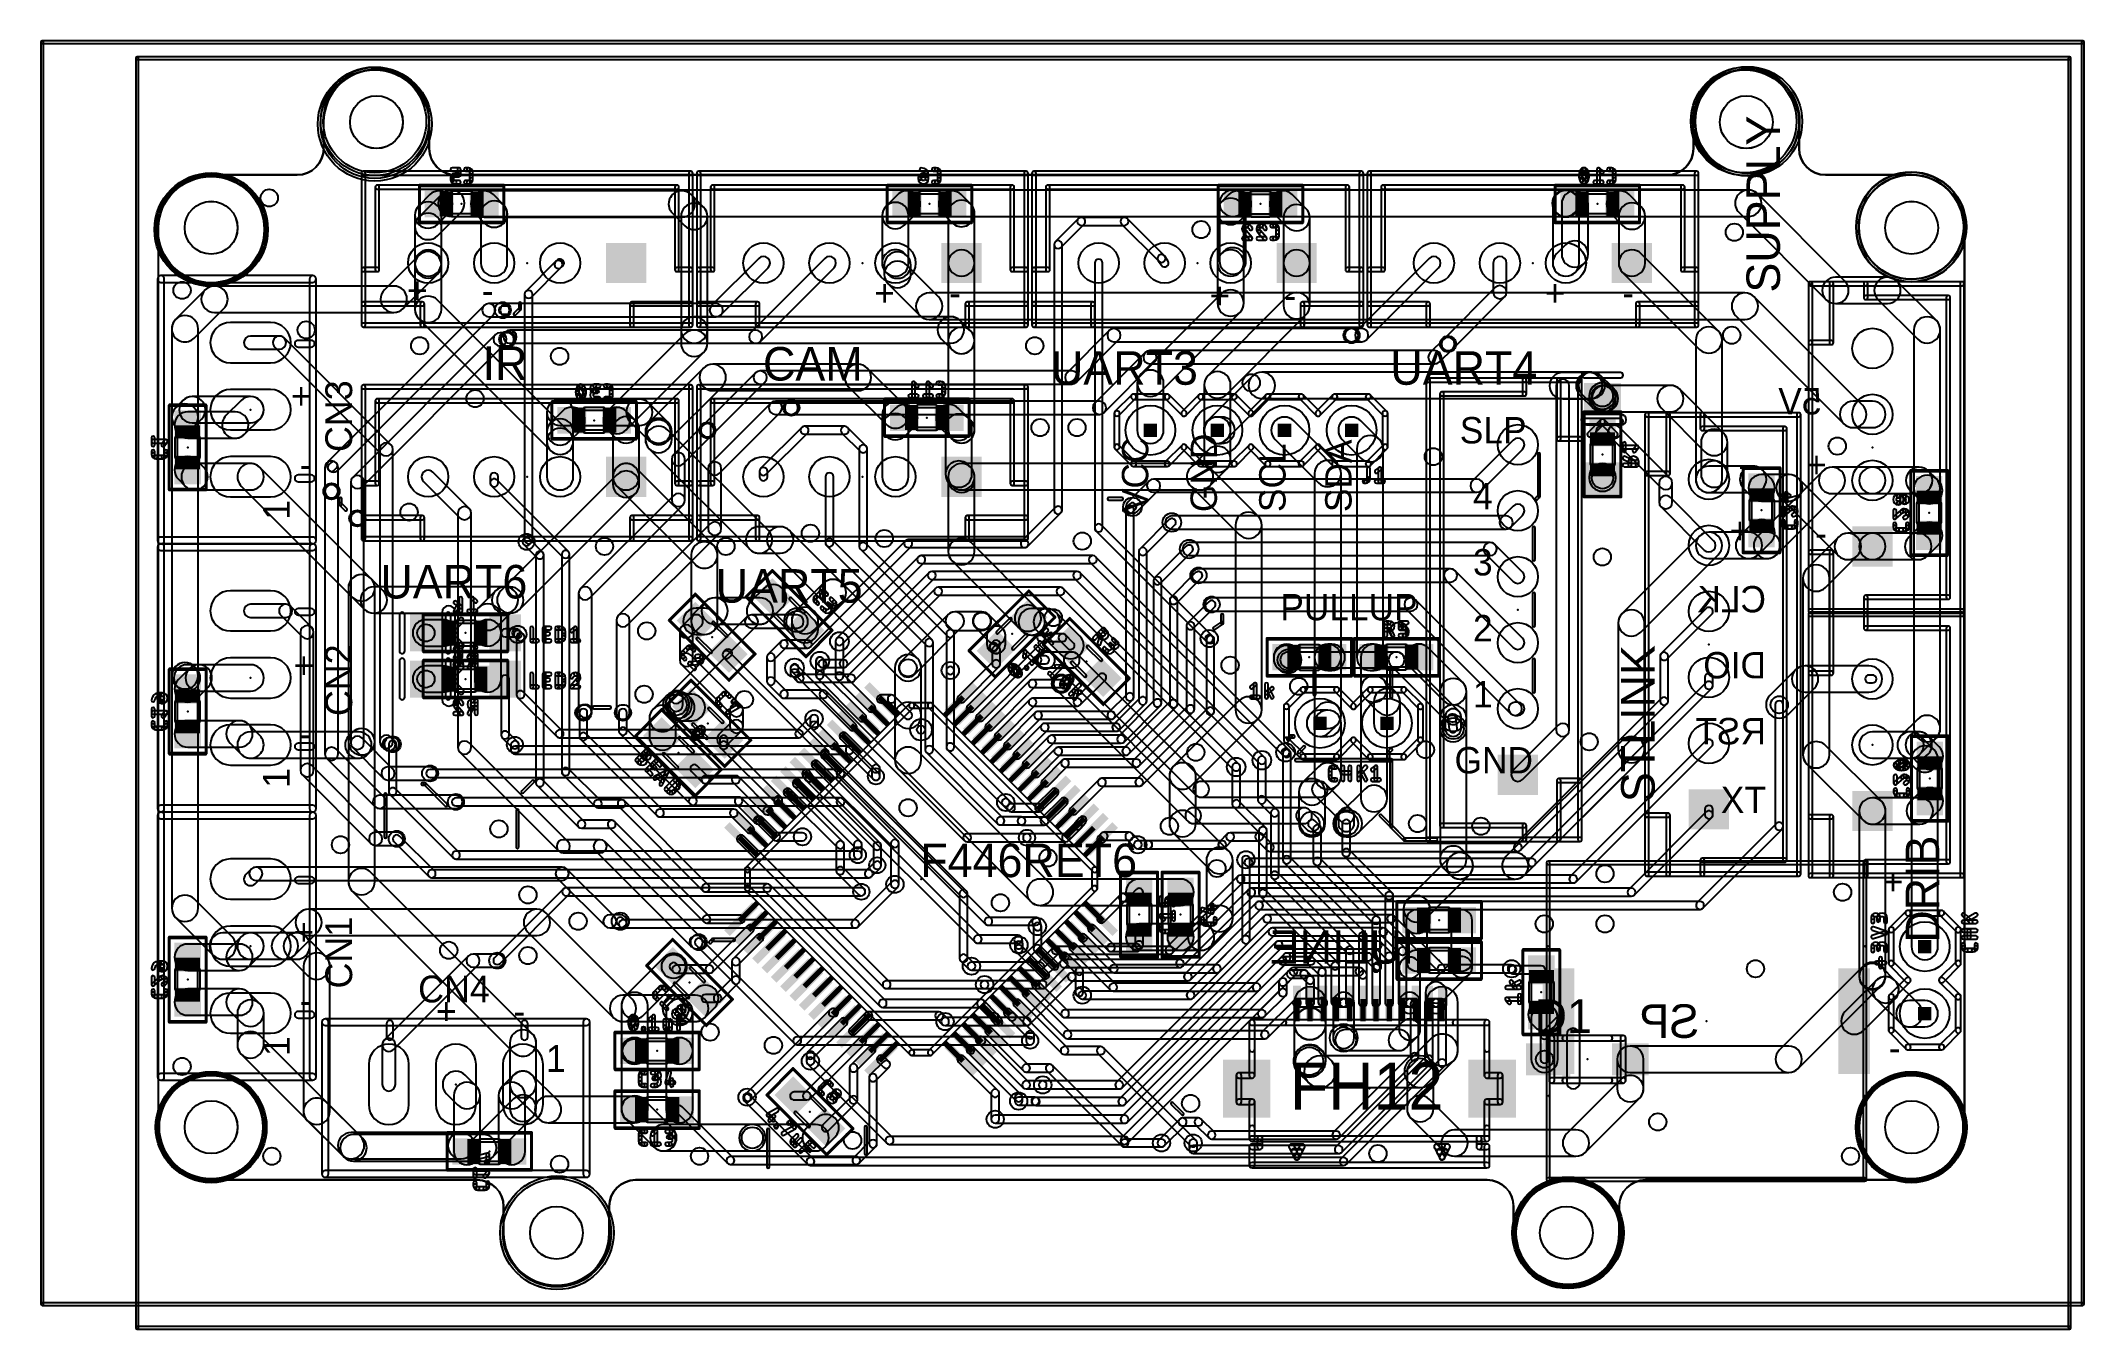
# Model space of a CAD drawing. Extents: x -4.5 to 73, y -1.7 to 47.2.
import ezdxf
from ezdxf.enums import TextEntityAlignment as Align

# ---------------------------------------------------------------- set-up
doc = ezdxf.new("R2010")
doc.units = 0
for name, color, linetype in [('1', 12, 'CONTINUOUS'), ('16', 132, 'CONTINUOUS'), ('17', 110, 'CONTINUOUS'), ('18', 110, 'CONTINUOUS'), ('20', 31, 'CONTINUOUS'), ('21', 253, 'CONTINUOUS'), ('22', 253, 'CONTINUOUS'), ('23', 53, 'CONTINUOUS'), ('24', 53, 'CONTINUOUS'), ('25', 253, 'CONTINUOUS'), ('26', 253, 'CONTINUOUS'), ('27', 253, 'CONTINUOUS'), ('28', 253, 'CONTINUOUS'), ('39', 12, 'CONTINUOUS'), ('40', 132, 'CONTINUOUS'), ('41', 12, 'CONTINUOUS'), ('42', 132, 'CONTINUOUS'), ('51', 253, 'CONTINUOUS'), ('52', 253, 'CONTINUOUS')]:
    doc.layers.add(name, color=color, linetype=linetype)

msp = doc.modelspace()

# ---------------------------------------------------------------- texts
at = {"layer": '21'}
for s, height, p in [('SLP', 1, (49.3, 31.9)), ('4', 1, (49.8, 29.4)), ('3', 1, (49.8, 26.9)), ('PULLUP', 1, (42.5, 25.2)), ('2', 1, (49.8, 24.4)), ('1', 1, (49.8, 21.9)), ('GND', 1, (49.1, 19.4)), ('FH12', 1.778, (42.8625, 6.6675))]:
    msp.add_text(s, height=height, dxfattribs=at).set_placement(p)
for s, p in [('VCC', (37.5, 29.3)), ('GND', (40.1, 29.3)), ('SCL', (42.7, 29.3)), ('SDA', (45.2, 29.3))]:
    msp.add_text(s, height=1, rotation=90, dxfattribs=at).set_placement(p)
at = {"layer": '22', "text_generation_flag": 2}
for s, p in [('+', (10.2, 37.2)), ('+', (27.9, 37.1)), ('+', (53.3, 37.1)), ('-', (12.7, 37.2)), ('-', (30.4, 37.1)), ('+', (40.6, 37)), ('-', (43.1, 37)), ('-', (55.9, 37.1)), ('+', (5.8, 33.2)), ('5V', (63, 33)), ('-', (5.8, 30.6)), ('-', (60.3, 30.6)), ('+', (63.2, 30.6)), ('+', (60.3, 28.1)), ('-', (63.2, 28)), ('CLK', (60.9, 25.5)), ('DIO', (60.9, 23)), ('+', (5.9, 23)), ('RST', (60.9, 20.5)), ('-', (5.8, 20.4)), ('TX', (60.9, 17.9)), ('+', (66.1, 14.8)), ('+', (5.9, 12.9)), ('-', (5.8, 10.3)), ('+', (11.3, 9.9)), ('-', (13.9, 9.9)), ('-', (66, 8.5))]:
    msp.add_text(s, height=1, dxfattribs=at).set_placement(p)
at = {"layer": '25'}
for s, p in [('SUPPLY', (61.4288, 37.615)), ('DRIB', (67.4613, 12.9888))]:
    msp.add_text(s, height=1.27, rotation=90, dxfattribs=at).set_placement(p)
for s, p in [('IR', (13.9787, 35.5763)), ('CAM', (26.6788, 35.5525)), ('UART3', (39.3788, 35.3938)), ('UART4', (52.2375, 35.3938)), ('UART6', (13.9787, 27.2975)), ('UART5', (26.6788, 27.1388))]:
    msp.add_text(s, height=1.27, dxfattribs=at).set_placement(p, align=Align.TOP_RIGHT)
for s, height, p in [('CN3', 1.016, (6.3262, 34.2913)), ('CN2', 1.016, (6.3262, 24.29)), ('STLINK', 1.27, (55.4113, 24.2575)), ('CN1', 1.016, (6.3262, 13.9713))]:
    msp.add_text(s, height=height, rotation=90, dxfattribs=at).set_placement(p, align=Align.TOP_RIGHT)
for s, height, p in [('UI', 1.27, (45.8762, 12.1913)), ('CN4', 1.016, (9.84, 10.7263)), ('D1', 1.27, (52.1337, 9.5725))]:
    msp.add_text(s, height=height, dxfattribs=at).set_placement(p)
at = {"layer": '26', "text_generation_flag": 2}
msp.add_text('LINE', height=1.27, dxfattribs=at).set_placement((45.8814, 12.1913))
msp.add_text('SP', height=1.27, dxfattribs=at).set_placement((56.1038, 10.6538), align=Align.TOP_RIGHT)
at = {"layer": '27'}
msp.add_text('F446RET6', height=1.27, dxfattribs=at).set_placement((28.8628, 15.4707))
at = {"layer": '51'}
for p in [(4.98, 29.0113), (4.98, 18.8513), (4.98, 8.6913)]:
    msp.add_text('1', height=1.016, rotation=90, dxfattribs=at).set_placement(p)
msp.add_text('1', height=1.016, dxfattribs=at).set_placement((15.4388, 9.1075), align=Align.TOP_RIGHT)

# ---------------------------------------------------------------- blocks, each defined once
blk = doc.blocks.new('RECT')
blk.add_solid([(-0.5, -0.5), (0.5, -0.5), (-0.5, 0.5), (0.5, 0.5)])
blk = doc.blocks.new('SQUAREP')
blk.add_solid([(-0.5, -0.5), (0.5, -0.5), (-0.5, 0.5), (0.5, 0.5)])
blk = doc.blocks.new('ROUNDP')
blk.add_circle((0, 0), 0.5)
blk = doc.blocks.new('LONGP100')
blk.add_lwpolyline([(-0.5, -0.5), (0.5, -0.5, 1), (0.5, 0.5), (-0.5, 0.5, 1)], format="xyb", close=True)
blk = doc.blocks.new('ROUNDV')
blk.add_circle((0, 0), 0.5)

# ---------------------------------------------------------------- linework, layer by layer
at = {"layer": '1'}
for points in [[(-0.85, 46.5), (-0.85, -1.6, 1), (-0.75, -1.6), (-0.75, 46.5, 1)], [(72.4, 46.55), (-0.8, 46.55, 1), (-0.8, 46.45), (72.4, 46.45, 1)], [(72.45, -1.6), (72.45, 46.5, 1), (72.35, 46.5), (72.35, -1.6, 1)], [(10.5736, 39.7664), (11.4536, 40.6464, 1), (10.7464, 41.3536), (9.8664, 40.4736, 1)], [(11.1, 40.5), (40.7, 40.5, 1), (40.7, 41.5), (11.1, 41.5, 1)], [(41.2, 38.815), (41.2, 41, 1), (40.2, 41), (40.2, 38.815, 1)], [(40.7, 40.5), (53.3, 40.5, 1), (53.3, 41.5), (40.7, 41.5, 1)], [(52.9464, 40.6464), (52.9664, 40.6264, 1), (53.6736, 41.3336), (53.6536, 41.3536, 1)], [(60.2297, 41.5), (53.3, 41.5, 1), (53.3, 40.5), (60.2297, 40.5, 1)], [(52.82, 40.98), (52.82, 38.735, 1), (53.82, 38.735), (53.82, 40.98, 1)], [(63.8833, 38.0536), (60.5833, 41.3536, 1), (59.8762, 40.6464), (63.1762, 37.3464, 1)], [(10.72, 38.735), (10.72, 40.12, 1), (9.72, 40.12), (9.72, 38.735, 1)], [(9.8664, 39.0184), (8.5645, 37.7164, 1), (9.2716, 37.0093), (10.5736, 38.3113, 1)], [(9.72, 38.735), (9.72, 38.6649, 1), (10.72, 38.6649), (10.72, 38.735, 1)], [(10.72, 36.98), (10.72, 38.6649, 1), (9.72, 38.6649), (9.72, 36.98, 1)], [(22.7432, 38.9118), (20.9574, 37.126, 1), (21.311, 36.7724), (23.0968, 38.5582, 1)], [(22.8062, 35.7676), (25.5968, 38.5582, 1), (25.2432, 38.9118), (22.4526, 36.1212, 1)], [(27.5664, 38.3814), (27.6464, 38.3014, 1), (28.3536, 39.0086), (28.2736, 39.0886, 1)], [(27.6464, 37.9464), (28.8464, 36.7464, 1), (29.5536, 37.4536), (28.3536, 38.6536, 1)], [(27.5, 38.655), (27.5, 38.3, 1), (28.5, 38.3), (28.5, 38.655, 1)], [(40.3464, 39.1686), (40.2664, 39.0886, 1), (40.9736, 38.3814), (41.0536, 38.4614, 1)], [(65.5, 38.2), (63.5297, 38.2, 1), (63.5297, 37.2), (65.5, 37.2, 1)], [(67.3536, 36.5536), (65.8536, 38.0536, 1), (65.1464, 37.3464), (66.6464, 35.8464, 1)], [(1.3621, 35.8895), (2.4819, 37.0093, 1), (1.7748, 37.7164), (0.6549, 36.5966, 1)], [(2.1283, 36.8629), (8.918, 36.8629, 1), (8.918, 37.8629), (2.1283, 37.8629, 1)], [(15.5736, 32.3336), (10.5736, 37.3336, 1), (9.8664, 36.6264), (14.8664, 31.6264, 1)], [(21.1342, 37.1992), (13.2, 37.1992, 1), (13.2, 36.6992), (21.1342, 36.6992, 1)], [(29.2, 36.6), (60.1, 36.6, 1), (60.1, 37.6), (29.2, 37.6, 1)], [(59.7464, 36.7464), (63.8464, 32.6464, 1), (64.5536, 33.3536), (60.4536, 37.4536, 1)], [(1.5085, 32.9), (1.5085, 36.2431, 1), (0.5085, 36.2431), (0.5085, 32.9, 1)], [(13.2, 37.0992), (13.0458, 37.0992, 1), (13.0458, 36.7992), (13.2, 36.7992, 1)], [(67.5, 30.2), (67.5, 36.2, 1), (66.5, 36.2), (66.5, 30.2, 1)], [(3.4925, 35.4688), (4.5925, 35.4688, 1), (4.5925, 35.9688), (3.4925, 35.9688, 1)], [(8.813, 31.8518), (4.7693, 35.8955, 1), (4.4157, 35.542), (8.4594, 31.4983, 1)], [(13.3964, 35.6676), (13.4964, 35.7676, 1), (13.1428, 36.1212), (13.0428, 36.0212, 1)], [(13.3196, 35.6944), (22.6294, 35.6944, 1), (22.6294, 36.1944), (13.3196, 36.1944, 1)], [(36.0232, 36.1768), (34.4232, 34.5768, 1), (34.7768, 34.2232), (36.3768, 35.8232, 1)], [(45.2, 36.25), (36.2, 36.25, 1), (36.2, 35.75), (45.2, 35.75, 1)], [(48.6776, 35.8426), (48.1776, 35.3426, 1), (48.5312, 34.989), (49.0312, 35.489, 1)], [(37.3868, 35.3426), (35.4724, 33.4282, 1), (35.826, 33.0746), (37.7404, 34.989, 1)], [(48.3544, 35.4158), (37.5636, 35.4158, 1), (37.5636, 34.9158), (48.3544, 34.9158, 1)], [(22.6232, 34.5768), (20.6232, 32.5768, 1), (20.9768, 32.2232), (22.9768, 34.2232, 1)], [(34.6, 34.65), (22.8, 34.65, 1), (22.8, 34.15), (34.6, 34.15, 1)], [(40.4536, 32.0464), (42.1536, 33.7464, 1), (41.4464, 34.4536), (39.7464, 32.7536, 1)], [(54.3, 34.6), (41.8, 34.6, 1), (41.8, 33.6), (54.3, 33.6, 1)], [(54.205, 34.5875), (53.197, 34.5875, 1), (53.197, 33.5875), (54.205, 33.5875, 1)], [(52.947, 34.0875), (52.947, 21.047, 1), (53.447, 21.047), (53.447, 34.0875, 1)], [(55.0586, 33.9411), (54.5586, 34.4411, 1), (53.8514, 33.7339), (54.3514, 33.2339, 1)], [(55.0536, 34.0536), (54.6536, 34.4536, 1), (53.9464, 33.7464), (54.3464, 33.3464, 1)], [(54.3464, 33.3464), (54.3514, 33.3414, 1), (55.0586, 34.0486), (55.0536, 34.0536, 1)], [(54.205, 33.695), (54.205, 33.5875, 1), (55.205, 33.5875), (55.205, 33.695, 1)], [(0.9337, 33.5323), (0.6549, 33.2536, 1), (1.3621, 32.5464), (1.6408, 32.8252, 1)], [(1.5085, 23.1), (1.5085, 32.9, 1), (0.5085, 32.9), (0.5085, 23.1, 1)], [(3.4925, 33.6788), (1.2873, 33.6788, 1), (1.2873, 32.6788), (3.4925, 32.6788, 1)], [(15.72, 31.98), (15.72, 33.08, 1), (14.72, 33.08), (14.72, 31.98, 1)], [(15.22, 32.58), (18.22, 32.58, 1), (18.22, 33.58), (15.22, 33.58, 1)], [(17.8664, 32.7264), (18.5964, 31.9964, 1), (19.3036, 32.7036), (18.5736, 33.4336, 1)], [(35.6492, 33.5014), (23.9772, 33.5014, 1), (23.9772, 33.0014), (35.6492, 33.0014, 1)], [(64.2, 32.5), (64.9288, 32.5, 1), (64.9288, 33.5), (64.2, 33.5, 1)], [(23.1081, 28.599), (19.3036, 32.4036, 1), (18.5964, 31.6964), (22.401, 27.8919, 1)], [(19.45, 32.05), (19.45, 32.35, 1), (18.45, 32.35), (18.45, 32.05, 1)], [(24.3752, 32.5061), (22.8139, 30.9448, 1), (23.0261, 30.7327), (24.5873, 32.2939, 1)], [(26, 32.55), (24.4813, 32.55, 1), (24.4813, 32.25), (26, 32.25, 1)], [(26.8061, 31.8061), (26.1061, 32.5061, 1), (25.8939, 32.2939), (26.5939, 31.5939, 1)], [(40.12, 31.9), (40.2788, 31.9, 1), (40.2788, 32.9), (40.12, 32.9, 1)], [(39.62, 32.4), (39.62, 31.2975, 1), (40.62, 31.2975), (40.62, 32.4, 1)], [(44.6536, 31.1136), (43.0136, 32.7536, 1), (42.3064, 32.0464), (43.9464, 30.4064, 1)], [(44.8464, 32.0464), (45.5464, 31.3464, 1), (46.2536, 32.0536), (45.5536, 32.7536, 1)], [(8.3862, 31.6751), (8.3862, 20.6, 1), (8.8862, 20.6), (8.8862, 31.6751, 1)], [(15.72, 30.6388), (15.72, 31.98, 1), (14.72, 31.98), (14.72, 30.6388, 1)], [(26.85, 28), (26.85, 31.7, 1), (26.55, 31.7), (26.55, 28, 1)], [(39.7664, 31.6511), (39.1077, 30.9923, 1), (39.8148, 30.2852), (40.4736, 30.9439, 1)], [(45.4, 31.7), (45.4, 23.8, 1), (46.4, 23.8), (46.4, 31.7, 1)], [(17.3664, 30.2852), (20.3291, 27.3225, 1), (21.0362, 28.0296), (18.0736, 30.9923, 1)], [(22.77, 30.8388), (22.77, 30.6388, 1), (23.07, 30.6388), (23.07, 30.8388, 1)], [(29.92, 30.6388), (29.92, 27.8033, 1), (30.92, 27.8033), (30.92, 30.6388, 1)], [(29.92, 30.6388), (29.92, 30.5388, 1), (30.92, 30.5388), (30.92, 30.6388, 1)], [(30.42, 30.1388), (39.4612, 30.1388, 1), (39.4612, 31.1388), (30.42, 31.1388, 1)], [(39.1077, 30.2852), (40.9464, 28.4464, 1), (41.6536, 29.1536), (39.8148, 30.9923, 1)], [(44.8, 23.8), (44.8, 30.76, 1), (43.8, 30.76), (43.8, 23.8, 1)], [(63.0464, 30.8536), (60.5852, 28.3923, 1), (61.2923, 27.6852), (63.7536, 30.1464, 1)], [(64.9288, 31), (63.4, 31, 1), (63.4, 30), (64.9288, 30, 1)], [(64.9288, 30), (66.7, 30, 1), (66.7, 31), (64.9288, 31, 1)], [(66.3464, 30.1464), (66.6464, 29.8464, 1), (67.3536, 30.5536), (67.0536, 30.8536, 1)], [(6.8098, 20.1402), (6.8098, 30.0846, 1), (6.3098, 30.0846), (6.3098, 20.1402, 1)], [(11.7768, 29.4355), (10.3968, 30.8155, 1), (10.0432, 30.462), (11.4232, 29.082, 1)], [(12.57, 30.6388), (12.57, 30.4104, 1), (12.87, 30.4104), (12.87, 30.6388, 1)], [(12.6139, 30.3043), (15.3231, 27.5951, 1), (15.5353, 27.8073), (12.8261, 30.5165, 1)], [(25.27, 30.6388), (25.27, 28.1388, 1), (25.57, 28.1388), (25.57, 30.6388, 1)], [(66.5, 30.2), (66.5, 21.1, 1), (67.5, 21.1), (67.5, 30.2, 1)], [(11.35, 29.2588), (11.35, 20.3776, 1), (11.85, 20.3776), (11.85, 29.2588, 1)], [(36.9061, 29.2939), (37.0061, 29.3939, 1), (36.7939, 29.6061), (36.6939, 29.5061, 1)], [(36.65, 29.4), (36.65, 22.3, 1), (36.95, 22.3), (36.95, 29.4, 1)], [(7.7884, 20.5616), (7.7884, 29.0632, 1), (7.2884, 29.0632), (7.2884, 20.5616, 1)], [(23.5545, 28.7455), (22.7545, 28.7455, 1), (22.7545, 27.7455), (23.5545, 27.7455, 1)], [(25.9036, 26.6036), (23.9081, 28.599, 1), (23.201, 27.8919), (25.1964, 25.8964, 1)], [(38.286, 29.014), (37.186, 27.914, 1), (37.3981, 27.7019), (38.4981, 28.8019, 1)], [(41.8, 21.8061), (41.8, 28.8, 1), (40.8, 28.8), (40.8, 21.8061, 1)], [(13.8445, 28.0689), (14.3445, 27.5689, 1), (14.5567, 27.7811), (14.0567, 28.2811, 1)], [(20.1827, 27.6761), (20.1827, 25.161, 1), (21.1827, 25.161), (21.1827, 27.6761, 1)], [(29.3085, 24.4624), (25.5261, 28.2448, 1), (25.3139, 28.0327), (29.0963, 24.2503, 1)], [(30.1061, 24.8061), (26.8061, 28.1061, 1), (26.5939, 27.8939), (29.8939, 24.5939, 1)], [(30.0664, 27.4498), (32.5862, 24.93, 1), (33.2933, 25.6371), (30.7736, 28.1569, 1)], [(37.1421, 27.8079), (37.1421, 22.1523, 1), (37.4421, 22.1523), (37.4421, 27.8079, 1)], [(37.9529, 26.5939), (39.1529, 27.7939, 1), (38.9408, 28.006), (37.7408, 26.806, 1)], [(56.1529, 24.7471), (59.0911, 27.6852, 1), (58.3839, 28.3923), (55.4458, 25.4542, 1)], [(60.9388, 28.5388), (58.7375, 28.5388, 1), (58.7375, 27.5388), (60.9388, 27.5388, 1)], [(14.3006, 27.675), (14.3006, 19.0494, 1), (14.6006, 19.0494), (14.6006, 27.675, 1)], [(15.2792, 27.7012), (15.2792, 19.4708, 1), (15.5792, 19.4708), (15.5792, 27.7012, 1)], [(22.9379, 26.4083), (22.4369, 25.9074, 1), (23.144, 25.2003), (23.645, 25.7012, 1)], [(24.8471, 24.84), (25.9036, 25.8964, 1), (25.1964, 26.6036), (24.14, 25.5471, 1)], [(28.7536, 23.7536), (25.9036, 26.6036, 1), (25.1964, 25.8964), (28.0464, 23.0464, 1)], [(37.6969, 26.7), (37.6969, 22.0673, 1), (37.9969, 22.0673), (37.9969, 26.7, 1)], [(38.5658, 25.8536), (39.5061, 26.7939, 1), (39.2939, 27.0061), (38.3536, 26.0658, 1)], [(3.4925, 25.3087), (4.8235, 25.3087, 1), (4.8235, 25.8087), (3.4925, 25.8087, 1)], [(4.6467, 25.382), (5.4546, 24.5741, 1), (5.8082, 24.9276), (5.0003, 25.7355, 1)], [(20.379, 24.661), (20.6827, 24.661, 1), (20.6827, 25.661), (20.379, 25.661, 1)], [(21.0362, 24.8075), (21.429, 25.2003, 1), (20.7219, 25.9074), (20.3291, 25.5146, 1)], [(22.7905, 26.0538), (21.0755, 26.0538, 1), (21.0755, 25.0538), (22.7905, 25.0538, 1)], [(24.8471, 25.2063), (24.5471, 25.5063, 1), (23.84, 24.7992), (24.14, 24.4992, 1)], [(24.9935, 24.8527), (24.9935, 25.1935, 1), (23.9935, 25.1935), (23.9935, 24.8527, 1)], [(32.5862, 24.93), (32.7262, 24.79, 1), (33.4333, 25.4971), (33.2933, 25.6371, 1)], [(33.654, 25.6435), (33.0798, 25.6435, 1), (33.0798, 24.6435), (33.654, 24.6435, 1)], [(33.3004, 24.79), (34.2004, 23.89, 1), (34.9075, 24.5971), (34.0075, 25.4971, 1)], [(38.6097, 22.0403), (38.6097, 25.9597, 1), (38.3097, 25.9597), (38.3097, 22.0403, 1)], [(39.2037, 24.8915), (40.0061, 25.6939, 1), (39.7939, 25.9061), (38.9915, 25.1037, 1)], [(56.2994, 20.2994), (56.2994, 25.1006, 1), (55.2994, 25.1006), (55.2994, 20.2994, 1)], [(5.3814, 24.7509), (5.3814, 19.5222, 1), (5.8814, 19.5222), (5.8814, 24.7509, 1)], [(13.135, 24.5725), (13.559, 24.5725, 1), (13.559, 24.8725), (13.135, 24.8725, 1)], [(13.4529, 24.6164), (13.5087, 24.5606, 1), (13.7209, 24.7727), (13.665, 24.8286, 1)], [(20.2022, 25.3378), (19.8232, 24.9589, 1), (20.1768, 24.6053), (20.5557, 24.9843, 1)], [(19.75, 24.7821), (19.75, 23.7, 1), (20.25, 23.7), (20.25, 24.7821, 1)], [(30.15, 23.3), (30.15, 24.7, 1), (29.85, 24.7), (29.85, 23.3, 1)], [(30.9525, 24.9227), (31.4902, 24.385, 1), (31.9852, 24.88), (31.4475, 25.4177, 1)], [(31.3877, 24.6325), (31.3877, 24.3, 1), (32.0877, 24.3), (32.0877, 24.6325, 1)], [(38.9476, 24.9976), (38.9476, 21.8384, 1), (39.2476, 21.8384), (39.2476, 24.9976, 1)], [(21.475, 24.065), (21.4146, 24.0046, 1), (21.6267, 23.7925), (21.6871, 23.8529, 1)], [(21.4146, 23.7925), (25.1448, 20.0623, 1), (25.357, 20.2744), (21.6267, 24.0046, 1)], [(25.6939, 24.2939), (25.6939, 24.2939, 1), (25.9061, 24.5061), (25.9061, 24.5061, 1)], [(25.65, 24.4), (25.65, 23.0875, 1), (25.95, 23.0874), (25.95, 24.4, 1)], [(29.3524, 20.2976), (29.3524, 24.3564, 1), (29.0524, 24.3564), (29.0524, 20.2976, 1)], [(30.8724, 21.7627), (33.5472, 24.4375, 1), (33.335, 24.6496), (30.6603, 21.9748, 1)], [(31.6316, 24.4061), (31.5316, 24.3061, 1), (31.7438, 24.0939), (31.8438, 24.1939, 1)], [(31.4877, 24.2), (31.4877, 24.1815, 1), (31.7877, 24.1815), (31.7877, 24.2, 1)], [(31.5316, 24.0754), (31.6316, 23.9754, 1), (31.8438, 24.1875), (31.7438, 24.2875, 1)], [(31.5877, 24.0815), (31.5877, 23.5473, 1), (31.8877, 23.5473), (31.8877, 24.0815, 1)], [(34.254, 24.6935), (33.4411, 24.6935, 1), (33.4411, 24.3935), (34.254, 24.3935, 1)], [(34.1479, 24.4375), (34.4479, 24.1375, 1), (34.66, 24.3496), (34.36, 24.6496, 1)], [(39.7038, 24.4038), (39.7439, 24.3637, 1), (39.9561, 24.5759), (39.916, 24.616, 1)], [(39.7, 24.4698), (39.7, 21.7588, 1), (40, 21.7588), (40, 24.4698, 1)], [(43.1536, 24.0536), (43.1036, 24.1036, 1), (42.3964, 23.3964), (42.4464, 23.3464, 1)], [(42.25, 23.8), (42.25, 23.75, 1), (43.25, 23.75), (43.25, 23.8, 1)], [(44.45, 24.3), (44.3, 24.3, 1), (44.3, 23.3), (44.45, 23.3, 1)], [(44.8, 21.6), (44.8, 23.8, 1), (43.8, 23.8), (43.8, 21.6, 1)], [(46.05, 24.3), (45.9, 24.3, 1), (45.9, 23.3), (46.05, 23.3, 1)], [(46.55, 22.6), (46.55, 23.8, 1), (45.55, 23.8), (45.55, 22.6, 1)], [(47.3964, 23.4464), (48.6964, 22.1464, 1), (49.4036, 22.8536), (48.1036, 24.1536, 1)], [(1.4433, 23.3723), (1.3621, 23.4536, 1), (0.6549, 22.7464), (0.7362, 22.6652, 1)], [(0.5085, 23.1), (0.5085, 14.2915, 1), (1.5085, 14.2915), (1.5085, 23.1, 1)], [(3.4925, 23.5188), (1.0897, 23.5188, 1), (1.0897, 22.5188), (3.4925, 22.5188, 1)], [(19.8232, 23.5232), (21.7232, 21.6232, 1), (22.0768, 21.9768), (20.1768, 23.8768, 1)], [(23.95, 23.4), (23.95, 23.3732, 1), (24.25, 23.3732), (24.25, 23.4, 1)], [(26.4176, 21.2677), (24.2061, 23.4793, 1), (23.9939, 23.2672), (26.2055, 21.0556, 1)], [(24.9079, 23.658), (24.9079, 23.1225, 1), (25.2079, 23.1224), (25.2079, 23.6579, 1)], [(24.9518, 23.0164), (26.559, 21.4092, 1), (26.7712, 21.6213), (25.164, 23.2285, 1)], [(25.6939, 22.9814), (26.9126, 21.7627, 1), (27.1247, 21.9748), (25.9061, 23.1935, 1)], [(28.9, 21.6), (28.9, 23.4, 1), (27.9, 23.4), (27.9, 21.6, 1)], [(31.6316, 23.6533), (30.3067, 22.3284, 1), (30.5188, 22.1163), (31.8438, 23.4412, 1)], [(33.1986, 23.8061), (31.0138, 21.6213, 1), (31.226, 21.4092), (33.4107, 23.5939, 1)], [(33.6, 23.85), (33.3047, 23.85, 1), (33.3047, 23.55), (33.6, 23.55, 1)], [(61.7536, 21.6464), (62.7323, 22.6252, 1), (62.0252, 23.3323), (61.0464, 22.3536, 1)], [(62.3788, 22.4788), (64.8, 22.4788, 1), (64.8, 23.4788), (62.3788, 23.4788, 1)], [(12.985, 22.9763), (12.985, 20.857, 1), (13.285, 20.857), (13.285, 22.9763, 1)], [(19.2592, 22.3508), (18.7479, 21.8396, 1), (19.455, 21.1325), (19.9663, 21.6437, 1)], [(19.7127, 22.4973), (19.6127, 22.4973, 1), (19.6127, 21.4973), (19.7127, 21.4973, 1)], [(20.1663, 22.2508), (20.0663, 22.3508, 1), (19.3592, 21.6437), (19.4592, 21.5437, 1)], [(31.5795, 21.0556), (33.2178, 22.6939, 1), (33.0057, 22.9061), (31.3674, 21.2677, 1)], [(34.2, 22.95), (33.1118, 22.95, 1), (33.1118, 22.65), (34.2, 22.65, 1)], [(34.9207, 21.9939), (35.8621, 22.9354, 1), (35.65, 23.1475), (34.7085, 22.2061, 1)], [(36.2061, 21.4939), (36.9061, 22.1939, 1), (36.6939, 22.4061), (35.9939, 21.7061, 1)], [(46.8936, 22.4636), (46.4036, 22.9536, 1), (45.6964, 22.2464), (46.1864, 21.7564, 1)], [(46.55, 18.45), (46.55, 22.6, 1), (45.55, 22.6), (45.55, 18.45, 1)], [(47.04, 21.3), (47.04, 22.11, 1), (46.04, 22.11), (46.04, 21.3, 1)], [(48.55, 22.5), (48.55, 21.5, 1), (49.55, 21.5), (49.55, 22.5, 1)], [(64.8, 22.8288), (64.9288, 22.8288, 1), (64.9288, 23.1288), (64.8, 23.1288, 1)], [(16.25, 20.8), (16.25, 21.7, 1), (15.95, 21.7), (15.95, 20.8, 1)], [(17.75, 21), (17.75, 21.7, 1), (17.45, 21.7), (17.45, 21, 1)], [(19.6015, 20.786), (19.6015, 21.486, 1), (18.6015, 21.486), (18.6015, 20.786, 1)], [(20.2127, 22.3973), (19.8127, 22.3973, 1), (19.8127, 21.3973), (20.2127, 21.3973, 1)], [(21.65, 21.8), (21.65, 21.1804, 1), (22.15, 21.1804), (22.15, 21.8, 1)], [(27.3722, 22.0723), (27.7777, 22.0723, 1), (27.7777, 22.3723), (27.3722, 22.3723, 1)], [(27.6716, 22.1163), (28.2939, 21.4939, 1), (28.5061, 21.7061), (27.8837, 22.3284, 1)], [(27.9, 21.6), (27.9, 19.9, 1), (28.9, 19.9), (28.9, 21.6, 1)], [(31.9331, 20.702), (33.2249, 21.9939, 1), (33.0128, 22.2061), (31.7209, 20.9142, 1)], [(32.2866, 20.3485), (33.432, 21.4939, 1), (33.2199, 21.7061), (32.0745, 20.5606, 1)], [(33.1189, 21.95), (34.8146, 21.95, 1), (34.8146, 22.25), (33.1189, 22.25, 1)], [(33.326, 21.45), (36.1, 21.45, 1), (36.1, 21.75), (33.326, 21.75, 1)], [(36.3935, 21.0415), (37.3981, 22.0462, 1), (37.186, 22.2583), (36.1813, 21.2537, 1)], [(36.5809, 20.5891), (37.9529, 21.9612, 1), (37.7408, 22.1733), (36.3687, 20.8013, 1)], [(36.7682, 20.1367), (38.5658, 21.9342, 1), (38.3536, 22.1464), (36.5561, 20.3489, 1)], [(37.1556, 19.6843), (39.2037, 21.7324, 1), (38.9915, 21.9445), (36.9435, 19.8965, 1)], [(37.2649, 18.9615), (39.9561, 21.6527, 1), (39.7439, 21.8649), (37.0527, 19.1737, 1)], [(39.1536, 18.9525), (41.6536, 21.4525, 1), (40.9464, 22.1596), (38.4464, 19.6596, 1)], [(44.3536, 20.9464), (44.6536, 21.2464, 1), (43.9464, 21.9536), (43.6464, 21.6536, 1)], [(44, 20.8), (44.3, 20.8, 1), (44.3, 21.8), (44, 21.8, 1)], [(44.8, 19.3), (44.8, 21.3, 1), (43.8, 21.3), (43.8, 19.3, 1)], [(48.55, 21.5), (48.55, 21.1, 1), (49.55, 21.1), (49.55, 21.5, 1)], [(13.6139, 20.5903), (13.2411, 20.9631, 1), (13.0289, 20.7509), (13.4017, 20.3781, 1)], [(19.1061, 18.0061), (16.2061, 20.9061, 1), (15.9939, 20.6939), (18.8939, 17.7939, 1)], [(20.3537, 18.4585), (17.7061, 21.1061, 1), (17.4939, 20.8939), (20.1415, 18.2463, 1)], [(21.7232, 21.3572), (21.238, 20.872, 1), (21.5916, 20.5184), (22.0768, 21.0036, 1)], [(24.9897, 21.2193), (24.9897, 21.4702, 1), (24.6897, 21.4702), (24.6897, 21.2193, 1)], [(25.7105, 20.5606), (24.9458, 21.3254, 1), (24.7336, 21.1132), (25.4984, 20.3485, 1)], [(25.8519, 20.702), (27.0759, 19.4781, 1), (27.2881, 19.6902), (26.0641, 20.9142, 1)], [(32.6402, 19.9949), (33.6868, 21.0415, 1), (33.4746, 21.2537), (32.428, 20.2071, 1)], [(33.5807, 20.9976), (36.2874, 20.9976, 1), (36.2874, 21.2976), (33.5807, 21.2976, 1)], [(48.55, 21.1), (48.55, 16.15, 1), (49.55, 16.15), (49.55, 21.1, 1)], [(48.8512, 21.4814), (48.9012, 21.0814, 1), (49.1988, 21.1186), (49.1488, 21.5186, 1)], [(49, 21.35), (49.05, 21.35, 1), (49.05, 21.65), (49, 21.65, 1)], [(53.0202, 21.2238), (51.3232, 19.5268, 1), (51.6768, 19.1732), (53.3738, 20.8702, 1)], [(66.3787, 20.9788), (64.9288, 20.9788, 1), (64.9288, 19.9788), (66.3787, 19.9788, 1)], [(66.6464, 21.4536), (66.0252, 20.8323, 1), (66.7323, 20.1252), (67.3536, 20.7464, 1)], [(67.2673, 20.2973), (66.7323, 20.8323, 1), (66.0252, 20.1252), (66.5602, 19.5902, 1)], [(8.5546, 18.499), (6.7366, 20.317, 1), (6.383, 19.9634), (8.201, 18.1454, 1)], [(8.876, 19.5776), (7.7152, 20.7384, 1), (7.3616, 20.3848), (8.5224, 19.224, 1)], [(8.9074, 20.6824), (8.813, 20.7768, 1), (8.4594, 20.4232), (8.5538, 20.3288, 1)], [(8.8768, 20.7556), (8.7306, 20.7556, 1), (8.7306, 20.2556), (8.8768, 20.2556, 1)], [(11.4232, 20.2008), (15.162, 16.462, 1), (15.5156, 16.8156), (11.7768, 20.5544, 1)], [(21.2648, 20.6952), (21.2648, 20.469, 1), (21.5648, 20.4689), (21.5648, 20.6952, 1)], [(23.5892, 18.5066), (21.5208, 20.575, 1), (21.3087, 20.3629), (23.3771, 18.2945, 1)], [(25.1009, 20.1683), (25.1009, 20.101, 1), (25.4009, 20.101), (25.4009, 20.1683, 1)], [(25.1448, 19.9949), (30.3939, 14.7458, 1), (30.6061, 14.958), (25.357, 20.2071, 1)], [(33.7526, 15.2545), (28.7536, 20.2536, 1), (28.0464, 19.5464), (33.0455, 14.5474, 1)], [(32.0061, 17.7061), (29.3085, 20.4037, 1), (29.0963, 20.1915), (31.7939, 17.4939, 1)], [(32.9937, 19.6414), (33.9415, 20.5891, 1), (33.7293, 20.8013), (32.7816, 19.8535, 1)], [(33.3473, 19.2878), (34.1962, 20.1367, 1), (33.984, 20.3489), (33.1351, 19.5, 1)], [(33.8354, 20.5452), (36.4748, 20.5452, 1), (36.4748, 20.8452), (33.8354, 20.8452, 1)], [(34.0901, 20.0928), (36.6622, 20.0928, 1), (36.6622, 20.3928), (34.0901, 20.3928, 1)], [(42.5939, 20.0939), (42.6391, 20.0487, 1), (42.8513, 20.2609), (42.8061, 20.3061, 1)], [(42.5952, 20.1548), (42.5952, 16.1288, 1), (42.8952, 16.1288), (42.8952, 20.1548, 1)], [(51.7536, 15.5464), (56.1529, 19.9458, 1), (55.4458, 20.6529), (51.0464, 16.2536, 1)], [(67.4138, 12.8413), (67.4138, 19.9438, 1), (66.4138, 19.9438), (66.4138, 12.8413, 1)], [(8.4082, 17.099), (5.8082, 19.699, 1), (5.4546, 19.3454), (8.0546, 16.7454, 1)], [(10.2934, 19.6508), (8.6992, 19.6508, 1), (8.6992, 19.1508), (10.2934, 19.1508, 1)], [(15.3231, 19.3647), (16.5439, 18.1439, 1), (16.7561, 18.3561), (15.5353, 19.5769, 1)], [(20.8286, 19.271), (20.4096, 19.69, 1), (20.1975, 19.4779), (20.6165, 19.0589, 1)], [(24.7804, 19.3106), (24.6683, 19.4775, 1), (24.4192, 19.3103), (24.5312, 19.1434, 1)], [(27.3405, 16.7545), (24.7619, 19.3331, 1), (24.5497, 19.1209), (27.1283, 16.5423, 1)], [(28.0061, 16.8509), (25.0034, 19.8535, 1), (24.7913, 19.6414), (27.7939, 16.6387, 1)], [(27.032, 19.5841), (27.032, 19.289, 1), (27.332, 19.289), (27.332, 19.5841, 1)], [(33.7008, 18.9343), (34.4509, 19.6843, 1), (34.2387, 19.8965), (33.4887, 19.1464, 1)], [(34.3448, 19.6404), (37.0496, 19.6404, 1), (37.0496, 19.9404), (34.3448, 19.9404, 1)], [(39.3, 17.5), (39.3, 19.3061, 1), (38.3, 19.3061), (38.3, 17.5, 1)], [(40.979, 18.2449), (40.979, 19.6449, 1), (40.679, 19.6449), (40.679, 18.2449, 1)], [(41.95, 18.4), (41.95, 19.9, 1), (41.65, 19.9), (41.65, 18.4, 1)], [(44.0536, 18.3464), (44.6536, 18.9464, 1), (43.9464, 19.6536), (43.3464, 19.0536, 1)], [(14.3445, 18.9433), (15.9202, 17.3676, 1), (16.1324, 17.5798), (14.5567, 19.1555, 1)], [(21.877, 19.3149), (20.7226, 19.3149, 1), (20.7226, 19.0149), (21.877, 19.0149, 1)], [(23.1683, 18.0858), (21.9831, 19.271, 1), (21.771, 19.0589), (22.9562, 17.8736, 1)], [(24.0825, 18.6553), (23.9419, 18.7937, 1), (23.7314, 18.5799), (23.8719, 18.4415, 1)], [(25.9357, 16.8021), (24.0833, 18.6545, 1), (23.8711, 18.4423), (25.7235, 16.5899, 1)], [(24.0402, 19.0403), (24.0402, 19.014, 1), (24.3402, 19.014), (24.3402, 19.0403, 1)], [(26.6047, 16.8117), (24.2963, 19.12, 1), (24.0842, 18.9079), (26.3925, 16.5995, 1)], [(33.8422, 18.7929), (33.2555, 18.2061, 1), (33.4676, 17.9939), (34.0544, 18.5807, 1)], [(34.7615, 17.8736), (35.8494, 18.9615, 1), (35.6373, 19.1737), (34.5494, 18.0858, 1)], [(37.1588, 19.2176), (35.7433, 19.2176, 1), (35.7433, 18.9176), (37.1588, 18.9176, 1)], [(43.2, 18.7), (43.2, 17.5, 1), (44.2, 17.5), (44.2, 18.7, 1)], [(45.4536, 17.1464), (46.4036, 18.0964, 1), (45.6964, 18.8036), (44.7464, 17.8536, 1)], [(11.272, 18.5722), (8.3778, 18.5722, 1), (8.3778, 18.0722), (11.272, 18.0722, 1)], [(16.65, 18.1), (17.55, 18.1, 1), (17.55, 18.4), (16.65, 18.4, 1)], [(17.4439, 18.1439), (20.63, 14.9578, 1), (20.8422, 15.17), (17.6561, 18.3561, 1)], [(21.7951, 18.05), (19, 18.05, 1), (19, 17.75), (21.7951, 17.75, 1)], [(21.9825, 18.5024), (20.2476, 18.5024, 1), (20.2476, 18.2024), (21.9825, 18.2024, 1)], [(22.5285, 17.3786), (21.9011, 18.0061, 1), (21.689, 17.7939), (22.3164, 17.1665, 1)], [(22.8148, 17.7322), (22.0885, 18.4585, 1), (21.8764, 18.2463), (22.6026, 17.5201, 1)], [(23.1296, 18.1297), (23.0623, 18.1297, 1), (23.0623, 17.8297), (23.1296, 17.8297, 1)], [(23.3331, 18.4006), (23.3331, 18.3332, 1), (23.6331, 18.3332), (23.6331, 18.4006, 1)], [(32.4061, 18.2061), (32.2061, 18.4061, 1), (31.9939, 18.1939), (32.1939, 17.9939, 1)], [(33.3615, 18.25), (32.3, 18.25, 1), (32.3, 17.95), (33.3615, 17.95, 1)], [(34.1958, 18.4393), (33.4574, 17.7009, 1), (33.6695, 17.4887), (34.4079, 18.2272, 1)], [(40.5536, 16.4536), (39.1536, 17.8536, 1), (38.4464, 17.1464), (39.8464, 15.7464, 1)], [(41.9465, 17.3396), (40.9351, 18.351, 1), (40.723, 18.1389), (41.7343, 17.1275, 1)], [(42.3989, 18.0133), (41.9061, 18.5061, 1), (41.6939, 18.2939), (42.1867, 17.8011, 1)], [(42.4428, 15.5414), (42.4428, 17.9072, 1), (42.1428, 17.9072), (42.1428, 15.5414, 1)], [(45, 17), (45.1, 17, 1), (45.1, 18), (45, 18, 1)], [(65.4288, 11.7425), (65.4288, 17.9788, 1), (64.4288, 17.9788), (64.4288, 11.7425, 1)], [(9.0314, 17.1722), (8.2314, 17.1722, 1), (8.2314, 16.6722), (9.0314, 16.6722, 1)], [(16.0263, 17.3237), (17.1737, 17.3237, 1), (17.1737, 17.6237), (16.0263, 17.6237, 1)], [(17.0676, 17.3676), (20.6629, 13.7724, 1), (20.875, 13.9845), (17.2798, 17.5798, 1)], [(21.9629, 16.813), (27.4819, 11.2939, 1), (27.694, 11.5061), (22.175, 17.0251, 1)], [(22.776, 17.7761), (22.7087, 17.7761, 1), (22.7087, 17.4761), (22.776, 17.4761, 1)], [(22.67, 17.5201), (23.2961, 16.8939, 1), (23.5082, 17.1061), (22.8821, 17.7322, 1)], [(23.4022, 16.85), (24.4, 16.85, 1), (24.4, 17.15), (23.4022, 17.15, 1)], [(32.6948, 17.75), (31.9, 17.75, 1), (31.9, 17.45), (32.6948, 17.45, 1)], [(32.8061, 17.7009), (32.8009, 17.7061, 1), (32.5887, 17.4939), (32.5939, 17.4887, 1)], [(33.5634, 17.7448), (32.7, 17.7448, 1), (32.7, 17.4448), (33.5634, 17.4448, 1)], [(32.9038, 16.815), (34.3824, 16.815, 1), (34.3824, 17.115), (32.9038, 17.115, 1)], [(34.4885, 16.8589), (34.9409, 17.3113, 1), (34.7287, 17.5235), (34.2763, 17.0711, 1)], [(34.95, 17.3213), (35.1241, 17.53, 1), (34.8938, 17.7222), (34.7196, 17.5135, 1)], [(35.71, 17.1251), (35.61, 17.0251, 1), (35.8221, 16.813), (35.9221, 16.913, 1)], [(36.781, 17.169), (35.8161, 17.169, 1), (35.8161, 16.869), (36.781, 16.869, 1)], [(37.2061, 16.8061), (36.887, 17.1251, 1), (36.6749, 16.913), (36.9939, 16.5939, 1)], [(41.9904, 14.854), (41.9904, 17.2336, 1), (41.6904, 17.2336), (41.6904, 14.854, 1)], [(43.5939, 17.3939), (43.7939, 17.1939, 1), (44.0061, 17.4061), (43.8061, 17.6061, 1)], [(43.75, 17.3), (43.75, 16.0677, 1), (44.05, 16.0677), (44.05, 17.3, 1)], [(45.15, 16.4), (45.15, 17.5, 1), (44.85, 17.5), (44.85, 16.4, 1)], [(15.3388, 16.3888), (16.7388, 16.3888, 1), (16.7388, 16.8888), (15.3388, 16.8888, 1)], [(20.5466, 13.1846), (16.9156, 16.8156, 1), (16.562, 16.462), (20.193, 12.831, 1)], [(25.6796, 16.696), (25.6796, 15.7174, 1), (25.9796, 15.7174), (25.9796, 16.696, 1)], [(26.6486, 16.3056), (26.6486, 16.7056, 1), (26.3486, 16.7056), (26.3486, 16.3056, 1)], [(27.0844, 16.6484), (27.0844, 15.9222, 1), (27.3844, 15.9222), (27.3844, 16.6484, 1)], [(28.05, 15.2), (28.05, 16.7448, 1), (27.75, 16.7448), (27.75, 15.2, 1)], [(40.7, 13.9), (40.7, 16.1, 1), (39.7, 16.1), (39.7, 13.9, 1)], [(41.05, 16.1298), (41.05, 13.1, 1), (41.35, 13.1), (41.35, 16.1298, 1)], [(45.7348, 13.3513), (42.8513, 16.2348, 1), (42.6391, 16.0227), (45.5227, 13.1392, 1)], [(46.7348, 14.8773), (45.1061, 16.5061, 1), (44.8939, 16.2939), (46.5227, 14.6652, 1)], [(48.9464, 16.2536), (47.3152, 14.6223, 1), (48.0223, 13.9152), (49.6536, 15.5464, 1)], [(48.6964, 15.7964), (48.9464, 15.5464, 1), (49.6536, 16.2536), (49.4036, 16.5036, 1)], [(51.4, 16.4), (49.3, 16.4, 1), (49.3, 15.4), (51.4, 15.4, 1)], [(3.6693, 15.222), (3.8705, 15.4232, 1), (3.517, 15.7768), (3.3157, 15.5755, 1)], [(3.6938, 15.35), (15.3, 15.35, 1), (15.3, 15.85), (3.6938, 15.85, 1)], [(17.2768, 13.9768), (15.4768, 15.7768, 1), (15.1232, 15.4232), (16.9232, 13.6232, 1)], [(26.7357, 15.0235), (25.9357, 15.8235, 1), (25.7235, 15.6113), (26.5235, 14.8113, 1)], [(45.2348, 12.8115), (42.3989, 15.6474, 1), (42.1867, 15.4353), (45.0227, 12.5994, 1)], [(46.2348, 13.945), (44.0061, 16.1737, 1), (43.7939, 15.9616), (46.0227, 13.7328, 1)], [(0.6549, 13.9379), (2.0877, 12.5052, 1), (2.7948, 13.2123), (1.3621, 14.6451, 1)], [(20.7361, 14.9139), (23.0639, 14.9139, 1), (23.0639, 15.2139), (20.7361, 15.2139, 1)], [(22.9578, 14.9578), (27.3331, 10.5825, 1), (27.5453, 10.7947), (23.17, 15.17, 1)], [(30.35, 14.8519), (30.35, 12.4, 1), (30.65, 12.4), (30.65, 14.8519, 1)], [(38.7225, 15.401), (33.399, 15.401, 1), (33.399, 14.401), (38.7225, 14.401, 1)], [(35.8221, 13.7724), (36.6447, 14.5949, 1), (36.4325, 14.8071), (35.61, 13.9845, 1)], [(36.5386, 14.551), (36.951, 14.551, 1), (36.951, 14.851), (36.5386, 14.851, 1)], [(38.7225, 15.401), (37.151, 15.401, 1), (37.151, 14.401), (38.7225, 14.401, 1)], [(37.0571, 14.5949), (37.2571, 14.7949, 1), (37.0449, 15.0071), (36.8449, 14.8071, 1)], [(44.6872, 12.2193), (41.9465, 14.96, 1), (41.7343, 14.7479), (44.4751, 12.0072, 1)], [(46.4788, 14.7713), (46.4788, 10.7112, 1), (46.7788, 10.7112), (46.7788, 14.7713, 1)], [(48.1688, 13.84), (48.1688, 14.2688, 1), (47.1688, 14.2688), (47.1688, 13.84, 1)], [(5.3389, 14.1123), (4.4389, 13.2123, 1), (5.1461, 12.5052), (6.0461, 13.4052, 1)], [(14.3413, 14.2588), (5.6925, 14.2588, 1), (5.6925, 13.2588), (14.3413, 13.2588, 1)], [(13.9877, 13.4052), (17.2464, 10.1464, 1), (17.9536, 10.8536), (14.6948, 14.1123, 1)], [(17.1, 13.55), (17.5, 13.55, 1), (17.5, 14.05), (17.1, 14.05, 1)], [(22.0689, 14.0285), (20.7689, 14.0285, 1), (20.7689, 13.7285), (22.0689, 13.7285, 1)], [(39.8545, 12.8474), (40.5536, 13.5464, 1), (39.8464, 14.2536), (39.1474, 13.5545, 1)], [(45.9788, 13.8389), (45.9788, 10.7112, 1), (46.2788, 10.7112), (46.2788, 13.8389, 1)], [(48.0688, 12.3113), (48.0688, 13.84, 1), (47.2688, 13.84), (47.2688, 12.3113, 1)], [(48.9688, 13.84), (48.9688, 12.3113, 1), (49.7688, 12.3113), (49.7688, 13.84, 1)], [(2.4413, 12.3588), (3.4925, 12.3588, 1), (3.4925, 13.3588), (2.4413, 13.3588, 1)], [(3.4925, 12.3588), (4.7925, 12.3588, 1), (4.7925, 13.3588), (3.4925, 13.3588, 1)], [(20.3698, 12.7578), (20.4698, 12.7578, 1), (20.4698, 13.2578), (20.3698, 13.2578, 1)], [(22.3164, 13.631), (20.775, 12.0896, 1), (20.9872, 11.8775), (22.5285, 13.4188, 1)], [(22.67, 13.2774), (21.77, 12.3774, 1), (21.9821, 12.1653), (22.8821, 13.0653, 1)], [(33.45, 12.759), (33.45, 13.6, 1), (33.15, 13.6), (33.15, 12.759, 1)], [(35.009, 13.0214), (35.0286, 13.0214, 1), (35.0286, 13.3214), (35.009, 13.3214, 1)], [(34.9226, 13.0653), (36.0939, 11.8939, 1), (36.3061, 12.1061), (35.1347, 13.2774, 1)], [(36.1935, 12.9061), (35.4686, 13.631, 1), (35.2565, 13.4188), (35.9814, 12.6939, 1)], [(37.151, 12.701), (38.7225, 12.701, 1), (38.7225, 13.701), (37.151, 13.701, 1)], [(37.001, 13.201), (37.001, 12.901, 1), (37.301, 12.901), (37.301, 13.201, 1)], [(38.7225, 12.701), (39.501, 12.701, 1), (39.501, 13.701), (38.7225, 13.701, 1)], [(41.0939, 13.2061), (39.9939, 12.1061, 1), (40.2061, 11.8939), (41.3061, 12.9939, 1)], [(45.7788, 10.7112), (45.7788, 13.2452, 1), (45.4788, 13.2452), (45.4788, 10.7112, 1)], [(11.7445, 12.4868), (8.5545, 9.2968, 1), (8.908, 8.9432), (12.098, 12.1332, 1)], [(12.841, 12.56), (11.9213, 12.56, 1), (11.9213, 12.06), (12.841, 12.06, 1)], [(21.726, 12.2714), (21.726, 11.5714, 1), (22.026, 11.5714), (22.026, 12.2714, 1)], [(30.3939, 12.2939), (30.6939, 11.9939, 1), (30.9061, 12.2061), (30.6061, 12.5061, 1)], [(32.75, 12.7519), (32.75, 12.9, 1), (32.45, 12.9), (32.45, 12.7519, 1)], [(33.7008, 11.8632), (32.7061, 12.858, 1), (32.4939, 12.6458), (33.4887, 11.6511, 1)], [(34.0544, 12.2168), (33.4061, 12.8651, 1), (33.1939, 12.6529), (33.8422, 12.0046, 1)], [(34.3019, 12.3143), (34.3345, 12.3143, 1), (34.3345, 12.6143), (34.3019, 12.6143, 1)], [(34.9932, 12.0178), (34.4406, 12.5703, 1), (34.2285, 12.3582), (34.781, 11.8056, 1)], [(36.2793, 11.4061), (34.7615, 12.9239, 1), (34.5494, 12.7117), (36.0672, 11.1939, 1)], [(37.05, 12.95), (36.0874, 12.95, 1), (36.0874, 12.65), (37.05, 12.65, 1)], [(37.0449, 13.0071), (36.9439, 12.9061, 1), (37.1561, 12.6939), (37.2571, 12.7949, 1)], [(42.4939, 12.4061), (41.4939, 11.4061, 1), (41.7061, 11.1939), (42.7061, 12.1939, 1)], [(43.6546, 12.45), (42.6, 12.45, 1), (42.6, 12.15), (43.6546, 12.15, 1)], [(44.1872, 11.9795), (43.7607, 12.4061, 1), (43.5485, 12.1939), (43.9751, 11.7674, 1)], [(45.2788, 10.7112), (45.2788, 12.7054, 1), (44.9788, 12.7054), (44.9788, 10.7112, 1)], [(47.8, 10.7112), (47.8, 12.0425, 1), (47, 12.0425), (47, 10.7112, 1)], [(47.6828, 11.7597), (47.9516, 12.0284, 1), (47.3859, 12.5941), (47.1172, 12.3253, 1)], [(48.6828, 10.8172), (49.6516, 11.7859, 1), (49.0859, 12.3516), (48.1172, 11.3828, 1)], [(49.7688, 12.0688), (49.7688, 12.3113, 1), (48.9688, 12.3113), (48.9688, 12.0688, 1)], [(19.725, 12.0896), (19.625, 12.1896, 1), (19.4129, 11.9775), (19.5129, 11.8775, 1)], [(20.8811, 12.1335), (19.619, 12.1335, 1), (19.619, 11.8335), (20.8811, 11.8335, 1)], [(21.77, 11.6774), (21.0801, 10.9875, 1), (21.2922, 10.7754), (21.9821, 11.4653, 1)], [(35.0371, 11.1129), (35.0371, 11.9117, 1), (34.7371, 11.9117), (34.7371, 11.1129, 1)], [(40.1, 12.15), (36.2, 12.15, 1), (36.2, 11.85), (40.1, 11.85, 1)], [(42.7061, 11.3939), (43.0061, 11.6939, 1), (42.7939, 11.9061), (42.4939, 11.6061, 1)], [(42.75, 11.1), (42.75, 11.5, 1), (42.45, 11.5), (42.45, 11.1, 1)], [(42.9, 11.65), (43.4, 11.65, 1), (43.4, 11.95), (42.9, 11.95, 1)], [(43.2939, 11.6939), (43.5227, 11.4652, 1), (43.7348, 11.6773), (43.5061, 11.9061, 1)], [(43.4788, 11.5713), (43.4788, 10.7112, 1), (43.7788, 10.7112), (43.7788, 11.5713, 1)], [(44.2311, 10.7589), (44.2311, 11.8734, 1), (43.9312, 11.8734), (43.9312, 10.7589, 1)], [(44.7311, 10.7589), (44.7311, 12.1132, 1), (44.4312, 12.1132), (44.4312, 10.7589, 1)], [(51.4076, 12.0686), (51.3701, 12.1061, 1), (51.1579, 11.8939), (51.1954, 11.8564, 1)], [(52.3875, 12.1125), (51.3015, 12.1125, 1), (51.3015, 11.8125), (52.3875, 11.8125, 1)], [(64.5752, 12.0961), (61.4052, 8.9261, 1), (62.1123, 8.2189), (65.2823, 11.3889, 1)], [(17.6, 10), (19.6, 10, 1), (19.6, 11), (17.6, 11, 1)], [(20.0948, 10.7123), (19.9536, 10.8536, 1), (19.2464, 10.1464), (19.3877, 10.0052, 1)], [(19.6, 10), (20.3396, 10, 1), (20.3396, 11), (19.6, 11, 1)], [(20.2413, 8.89), (20.2413, 10.3588, 1), (19.2413, 10.3588), (19.2413, 8.89, 1)], [(20.6931, 10.1464), (21.0746, 10.5279, 1), (20.3675, 11.235), (19.986, 10.8536, 1)], [(21.1861, 11.0315), (20.721, 11.0315, 1), (20.721, 10.7315), (21.1861, 10.7315, 1)], [(27.4392, 10.5386), (31.1584, 10.5386, 1), (31.1584, 10.8386), (27.4392, 10.8386, 1)], [(31.3, 11.55), (27.5879, 11.55, 1), (27.5879, 11.25), (31.3, 11.25, 1)], [(31.0523, 10.5825), (31.5619, 10.0729, 1), (31.7741, 10.2851), (31.2645, 10.7947, 1)], [(34.4367, 9.0061), (32.6402, 10.8026, 1), (32.428, 10.5904), (34.2245, 8.7939, 1)], [(32.7816, 10.944), (34.3316, 9.3939, 1), (34.5438, 9.6061), (32.9937, 11.1561, 1)], [(33.1351, 11.2975), (34.2387, 10.1939, 1), (34.4509, 10.4061), (33.3473, 11.5097, 1)], [(35.1061, 11.1061), (34.9932, 11.219, 1), (34.781, 11.0068), (34.8939, 10.8939, 1)], [(41.6, 11.45), (36.1732, 11.45, 1), (36.1732, 11.15), (41.6, 11.15, 1)], [(41.9061, 10.1939), (42.7061, 10.9939, 1), (42.4939, 11.2061), (41.6939, 10.4061, 1)], [(42.0236, 9.3939), (43.2348, 10.6052, 1), (43.0227, 10.8173), (41.8114, 9.6061, 1)], [(44.2348, 10.8173), (44.1872, 10.8649, 1), (43.9751, 10.6528), (44.0227, 10.6052, 1)], [(44.7348, 10.8173), (44.6872, 10.8649, 1), (44.4751, 10.6528), (44.5227, 10.6052, 1)], [(47.4, 10.8613), (47.1288, 10.8613, 1), (47.1288, 10.5612), (47.4, 10.5612, 1)], [(47.8, 9.7), (47.8, 10.7112, 1), (47, 10.7112), (47, 9.7, 1)], [(47.6288, 10.8613), (47.4, 10.8613, 1), (47.4, 10.5612), (47.6288, 10.5612, 1)], [(48.4, 10.8613), (48.1288, 10.8613, 1), (48.1288, 10.5612), (48.4, 10.5612, 1)], [(48.8, 10.7112), (48.8, 11.1, 1), (48, 11.1), (48, 10.7112, 1)], [(49.2288, 8.9288), (49.2288, 10.7112, 1), (48.0288, 10.7112), (48.0288, 8.9288, 1)], [(48.6288, 10.8613), (48.4, 10.8613, 1), (48.4, 10.5612), (48.6288, 10.5612, 1)], [(2.9925, 10.3187), (2.9925, 9.1188, 1), (3.9925, 9.1188), (3.9925, 10.3187, 1)], [(25.4369, 10.449), (22.2299, 7.242, 1), (22.442, 7.0299), (25.649, 10.2369, 1)], [(24.8061, 8.6253), (26.0641, 9.8833, 1), (25.8519, 10.0954), (24.5939, 8.8374, 1)], [(25.5429, 10.1929), (25.6045, 10.1929, 1), (25.6045, 10.4929), (25.5429, 10.4929, 1)], [(26.4176, 9.5298), (27.0029, 10.115, 1), (26.7907, 10.3271), (26.2055, 9.7419, 1)], [(29.5789, 10.3711), (26.8968, 10.3711, 1), (26.8968, 10.0711), (29.5789, 10.0711, 1)], [(29.9061, 10.1061), (29.685, 10.3271, 1), (29.4729, 10.115), (29.6939, 9.8939, 1)], [(31.5531, 10.0826), (31.712, 9.893, 1), (31.9419, 10.0858), (31.7829, 10.2754, 1)], [(32.452, 10.2857), (32.2859, 10.4497, 1), (32.0752, 10.2362), (32.2412, 10.0723, 1)], [(33.1313, 9.6065), (32.4527, 10.2851, 1), (32.2405, 10.0729), (32.9191, 9.3943, 1)], [(34.3448, 10.15), (41.8, 10.15, 1), (41.8, 10.45), (34.3448, 10.45, 1)], [(47.2828, 9.0172), (47.6828, 9.4172, 1), (47.1172, 9.9828), (46.7172, 9.5828, 1)], [(52.0339, 9.9089), (52.1552, 9.7877, 1), (52.8623, 10.4948), (52.7411, 10.6161, 1)], [(52.0087, 10.1413), (52.0087, 8.5725, 1), (53.0087, 8.5725), (53.0087, 10.1413, 1)], [(7.7461, 5.5723), (3.8461, 9.4723, 1), (3.1389, 8.7652), (7.0389, 4.8652, 1)], [(8.9813, 7.62), (8.9813, 9.12, 1), (8.4813, 9.12), (8.4813, 7.62, 1)], [(18.5413, 6.6675), (18.5413, 8.89, 1), (17.5413, 8.89), (17.5413, 6.6675, 1)], [(20.2413, 6.6675), (20.2413, 8.89, 1), (19.2413, 8.89), (19.2413, 6.6675, 1)], [(26.559, 9.3883), (24.4627, 7.292, 1), (24.6748, 7.0799), (26.7712, 9.1762, 1)], [(31.1872, 9.4323), (31.1199, 9.4323, 1), (31.1199, 9.1323), (31.1872, 9.1323, 1)], [(32.9755, 7.7061), (31.2933, 9.3883, 1), (31.0811, 9.1762), (32.7634, 7.4939, 1)], [(31.3674, 9.5298), (32.7674, 8.1298, 1), (32.9795, 8.3419), (31.5795, 9.7419, 1)], [(33.1752, 9.2742), (33.1752, 9.5004, 1), (32.8752, 9.5004), (32.8752, 9.2742, 1)], [(34.4377, 9.35), (41.9175, 9.35, 1), (41.9175, 9.65), (34.4377, 9.65, 1)], [(44.6172, 9.101), (44.701, 9.0172, 1), (45.2667, 9.5828), (45.1828, 9.6667, 1)], [(47, 9.7), (44.9839, 9.7, 1), (44.9839, 8.9), (47, 8.9, 1)], [(48.2243, 7.6757), (49.053, 8.5045, 1), (48.2045, 9.353), (47.3757, 8.5243, 1)], [(24.85, 8.5), (24.85, 8.7314, 1), (24.55, 8.7314), (24.55, 8.5, 1)], [(26.4395, 8.1374), (27.1247, 8.8227, 1), (26.9126, 9.0348), (26.2274, 8.3495, 1)], [(27.4662, 8.4812), (26.9662, 7.9812, 1), (27.1783, 7.7691), (27.6783, 8.2691, 1)], [(27.2662, 8.4691), (27.4662, 8.2691, 1), (27.6783, 8.4812), (27.4783, 8.6812, 1)], [(31.8061, 7.394), (30.5188, 8.6812, 1), (30.3067, 8.4691), (31.5939, 7.1819, 1)], [(30.7713, 9.0787), (30.7663, 9.0787, 1), (30.7663, 8.7787), (30.7713, 8.7787, 1)], [(32.6955, 7.2167), (30.8773, 9.0348, 1), (30.6652, 8.8227), (32.4833, 7.0045, 1)], [(35.7, 9.05), (34.3306, 9.05, 1), (34.3306, 8.75), (35.7, 8.75, 1)], [(39.3061, 5.5061), (35.8061, 9.0061, 1), (35.5939, 8.7939), (39.0939, 5.2939, 1)], [(43.1757, 8.0757), (43.5757, 7.6757, 1), (44.4243, 8.5243), (44.0243, 8.9243, 1)], [(44, 7.5), (47.8, 7.5, 1), (47.8, 8.7), (44, 8.7, 1)], [(48.3, 6.7), (48.3, 8.1, 1), (47.3, 8.1), (47.3, 6.7, 1)], [(55.7587, 8.0725), (61.7588, 8.0725, 1), (61.7588, 9.0725), (55.7587, 9.0725, 1)], [(55.2587, 8.5725), (55.2587, 7.4588, 1), (56.2587, 7.4588), (56.2587, 8.5725, 1)], [(13.4577, 7.2664), (14.4102, 6.3139, 1), (15.1173, 7.0211), (14.1648, 7.9736, 1)], [(13.3113, 7.62), (13.3113, 6.72, 1), (14.3113, 6.72), (14.3113, 7.62, 1)], [(26.1834, 8.2435), (26.1834, 7.0338, 1), (26.4834, 7.0338), (26.4834, 8.2435, 1)], [(26.9222, 7.8752), (26.9222, 5.3722, 1), (27.2222, 5.3722), (27.2222, 7.8752, 1)], [(33.5, 7.75), (32.8695, 7.75, 1), (32.8695, 7.45), (33.5, 7.45, 1)], [(33.7642, 8.3858), (32.8734, 8.3858, 1), (32.8734, 8.0858), (33.7642, 8.0858, 1)], [(36.7061, 5.5061), (33.8702, 8.3419, 1), (33.6581, 8.1298), (36.4939, 5.2939, 1)], [(55.4052, 7.8123), (53.3464, 5.7536, 1), (54.0536, 5.0464), (56.1123, 7.1052, 1)], [(13.4577, 7.0736), (11.9564, 5.5723, 1), (12.6636, 4.8652), (14.1648, 6.3664, 1)], [(14.7637, 6.1675), (18.0413, 6.1675, 1), (18.0413, 7.1675), (14.7637, 7.1675, 1)], [(22.3, 6.9859), (22.3359, 6.9859, 1), (22.3359, 7.2859), (22.3, 7.2859, 1)], [(24.5688, 7.3359), (24.0815, 7.336, 1), (24.0814, 7.036), (24.5687, 7.0359, 1)], [(25.3896, 5.8779), (26.4395, 6.9278, 1), (26.2274, 7.1399), (25.1775, 6.09, 1)], [(31.85, 6.3), (31.85, 7.2879, 1), (31.55, 7.2879), (31.55, 6.3, 1)], [(32.7394, 6.9894), (32.7394, 7.1106, 1), (32.4394, 7.1106), (32.4394, 6.9894, 1)], [(49.4536, 5.7536), (48.1536, 7.0536, 1), (47.4464, 6.3464), (48.7464, 5.0464, 1)], [(21.7757, 4.8452), (19.8473, 6.7736, 1), (19.6352, 6.5614), (21.5636, 4.633, 1)], [(24.93, 6.3375), (24.546, 5.9536, 1), (25.2531, 5.2464), (25.6371, 5.6304, 1)], [(12.31, 5.7188), (7.3925, 5.7188, 1), (7.3925, 4.7188), (12.31, 4.7188, 1)], [(24.8996, 6.1), (22.5, 6.1, 1), (22.5, 5.1), (24.8996, 5.1, 1)], [(26.9662, 5.4783), (26.333, 4.8452, 1), (26.5452, 4.633), (27.1783, 5.2662, 1)], [(38, 5.55), (36.6, 5.55, 1), (36.6, 5.25), (38, 5.25, 1)], [(53.7, 5.9), (49.1, 5.9, 1), (49.1, 4.9), (53.7, 4.9, 1)], [(26.4391, 4.8891), (21.6697, 4.8891, 1), (21.6697, 4.5891), (26.4391, 4.5891, 1)], [(-0.8, -1.65), (72.4, -1.65, 1), (72.4, -1.55), (-0.8, -1.55, 1)]]:
    msp.add_lwpolyline(points, format="xyb", close=True, dxfattribs=at)
at = {"layer": '16'}
for points in [[(-4.45, 47.1), (-4.45, -0.7, 1), (-4.35, -0.7), (-4.35, 47.1, 1)], [(72.9, 47.15), (-4.4, 47.15, 1), (-4.4, 47.05), (72.9, 47.05, 1)], [(72.95, -0.7), (72.95, 47.1, 1), (72.85, 47.1), (72.85, -0.7, 1)], [(10.5736, 40.1989), (10.9923, 40.6177, 1), (10.2852, 41.3248), (9.8664, 40.9061, 1)], [(10.72, 38.735), (10.72, 40.5525, 1), (9.72, 40.5525), (9.72, 38.735, 1)], [(12.3388, 40.4713), (19.8287, 40.4713, 1), (19.8287, 41.4713), (12.3388, 41.4713, 1)], [(13.0736, 40.9436), (12.6923, 41.3248, 1), (11.9852, 40.6177), (12.3664, 40.2364, 1)], [(13.22, 38.735), (13.22, 40.59, 1), (12.22, 40.59), (12.22, 38.735, 1)], [(19.4752, 40.6177), (19.9464, 40.1464, 1), (20.6536, 40.8536), (20.1823, 41.3248, 1)], [(28.2736, 40.1777), (28.7136, 40.6177, 1), (28.0064, 41.3248), (27.5664, 40.8848, 1)], [(28.42, 38.735), (28.42, 40.5313, 1), (27.42, 40.5313), (27.42, 38.735, 1)], [(30.7736, 40.9648), (30.4136, 41.3248, 1), (29.7064, 40.6177), (30.0664, 40.2577, 1)], [(30.92, 38.735), (30.92, 40.6113, 1), (29.92, 40.6113), (29.92, 38.735, 1)], [(40.9736, 40.3364), (41.2548, 40.6177, 1), (40.5477, 41.3248), (40.2664, 41.0436, 1)], [(41.12, 38.735), (41.12, 40.69, 1), (40.12, 40.69), (40.12, 38.735, 1)], [(43.4736, 40.8061), (42.9548, 41.3248, 1), (42.2477, 40.6177), (42.7664, 40.0989, 1)], [(53.16, 40.9713), (53.16, 39.075, 1), (54.16, 39.075), (54.16, 40.9713, 1)], [(56.1736, 40.8648), (55.7136, 41.3248, 1), (55.0064, 40.6177), (55.4664, 40.1577, 1)], [(19.8, 40.5), (19.8, 36.2, 1), (20.8, 36.2), (20.8, 40.5, 1)], [(34.8549, 40.4173), (33.9763, 39.5387, 1), (34.1885, 39.3265), (35.0671, 40.2051, 1)], [(36.5968, 40.4612), (34.961, 40.4612, 1), (34.961, 40.1612), (36.5968, 40.1612, 1)], [(38.1077, 39.0125), (36.7029, 40.4173, 1), (36.4907, 40.2051), (37.8955, 38.8003, 1)], [(43.62, 38.735), (43.62, 40.4525, 1), (42.62, 40.4525), (42.62, 38.735, 1)], [(56.32, 38.735), (56.32, 40.5113, 1), (55.32, 40.5113), (55.32, 38.735, 1)], [(33.9324, 39.4326), (33.9324, 29.3728, 1), (34.2324, 29.3728), (34.2324, 39.4326, 1)], [(53.3064, 39.4286), (52.9664, 39.0886, 1), (53.6736, 38.3814), (54.0136, 38.7214, 1)], [(15.0493, 38.7863), (13.9183, 37.6553, 1), (14.1305, 37.4431), (15.2615, 38.5741, 1)], [(15.2524, 38.5658), (15.317, 38.6206, 1), (15.123, 38.8494), (15.0584, 38.7946, 1)], [(29.92, 38.735), (29.92, 35.8, 1), (30.92, 35.8), (30.92, 38.735, 1)], [(35.47, 38.735), (35.47, 28.6998, 1), (35.77, 28.6998), (35.77, 38.735, 1)], [(37.8782, 38.8211), (37.9966, 38.6497, 1), (38.2434, 38.8203), (38.125, 38.9917, 1)], [(40.12, 38.735), (40.12, 37.22, 1), (41.12, 37.22), (41.12, 38.735, 1)], [(43.62, 37.12), (43.62, 38.735, 1), (42.62, 38.735), (42.62, 37.12, 1)], [(48.1432, 38.9118), (45.4082, 36.1768, 1), (45.7618, 35.8232), (48.4968, 38.5582, 1)], [(50.57, 38.735), (50.57, 37.6314, 1), (51.07, 37.6314), (51.07, 38.735, 1)], [(55.4664, 38.3814), (58.3839, 35.4639, 1), (59.0911, 36.1711), (56.1736, 39.0886, 1)], [(12.3428, 37.126), (6.4584, 31.2416, 1), (6.812, 30.888), (12.6964, 36.7724, 1)], [(13.0458, 37.1992), (12.5196, 37.1992, 1), (12.5196, 36.6992), (13.0458, 36.6992, 1)], [(13.8744, 37.5492), (13.8744, 28.2488, 1), (14.1744, 28.2488), (14.1744, 37.5492, 1)], [(40.2664, 37.5736), (37.2264, 34.5336, 1), (37.9336, 33.8264), (40.9736, 36.8664, 1)], [(40.4736, 33.7664), (43.4736, 36.7664, 1), (42.7664, 37.4736), (39.7664, 34.4736, 1)], [(50.6432, 37.8082), (48.6776, 35.8426, 1), (49.0312, 35.489), (50.9968, 37.4546, 1)], [(19.8, 36.2), (19.8, 35.695, 1), (20.8, 35.695), (20.8, 36.2, 1)], [(20.3, 35.7), (30.02, 35.7, 1), (30.02, 36.7), (20.3, 36.7, 1)], [(29.6664, 35.8464), (30.0664, 35.4464, 1), (30.7736, 36.1536), (30.3736, 36.5536, 1)], [(7.7152, 30.2616), (13.1212, 35.6676, 1), (12.7676, 36.0212), (7.3616, 30.6152, 1)], [(12.9444, 35.5944), (13.2196, 35.5944, 1), (13.2196, 36.0944), (12.9444, 36.0944, 1)], [(19.9464, 36.0486), (17.0164, 33.1186, 1), (17.7236, 32.4114), (20.6536, 35.3414, 1)], [(29.92, 35.8), (29.92, 32.415, 1), (30.92, 32.415), (30.92, 35.8, 1)], [(45.585, 36.25), (45.2, 36.25, 1), (45.2, 35.75), (45.585, 35.75, 1)], [(58.2375, 35.8175), (58.2375, 30.5388, 1), (59.2375, 30.5388), (59.2375, 35.8175, 1)], [(20.6464, 34.7536), (18.5964, 32.7036, 1), (19.3036, 31.9964), (21.3536, 34.0464, 1)], [(26.5, 34.9), (21, 34.9, 1), (21, 33.9), (26.5, 33.9, 1)], [(28.2736, 33.3336), (26.8536, 34.7536, 1), (26.1464, 34.0464), (27.5664, 32.6264, 1)], [(37.08, 34.18), (37.08, 32.4, 1), (38.08, 32.4), (38.08, 34.18, 1)], [(40.62, 32.4), (40.62, 34.12, 1), (39.62, 34.12), (39.62, 32.4, 1)], [(54.3464, 33.3464), (54.4464, 33.2464, 1), (55.1536, 33.9536), (55.0536, 34.0536, 1)], [(57.2763, 34.1), (54.8, 34.1, 1), (54.8, 33.1), (57.2763, 33.1, 1)], [(59.2911, 32.2923), (57.6298, 33.9536, 1), (56.9227, 33.2464), (58.5839, 31.5852, 1)], [(3.1389, 33.5323), (2.5602, 32.9536, 1), (3.2673, 32.2464), (3.8461, 32.8252, 1)], [(23.2004, 33.4282), (20.8978, 31.1256, 1), (21.2514, 30.772), (23.554, 33.0746, 1)], [(23.9772, 33.5014), (23.3772, 33.5014, 1), (23.3772, 33.0014), (23.9772, 33.0014, 1)], [(28.2736, 32.1814), (28.6136, 32.5214, 1), (27.9064, 33.2286), (27.5664, 32.8886, 1)], [(28.42, 30.6388), (28.42, 32.98, 1), (27.42, 32.98), (27.42, 30.6388, 1)], [(30.6736, 32.8686), (30.3136, 33.2286, 1), (29.6064, 32.5214), (29.9664, 32.1614, 1)], [(2.9138, 33.1), (1.1113, 33.1, 1), (1.1113, 32.1), (2.9138, 32.1, 1)], [(15.5736, 31.9814), (16.0136, 32.4214, 1), (15.3064, 33.1286), (14.8664, 32.6886, 1)], [(15.72, 30.6388), (15.72, 32.335, 1), (14.72, 32.335), (14.72, 30.6388, 1)], [(17.7236, 33.1186), (17.7136, 33.1286, 1), (17.0064, 32.4214), (17.0164, 32.4114, 1)], [(18.0736, 32.7686), (17.7236, 33.1186, 1), (17.0164, 32.4114), (17.3664, 32.0614, 1)], [(18.22, 30.6388), (18.22, 32.415, 1), (17.22, 32.415), (17.22, 30.6388, 1)], [(20.6232, 32.5768), (19.5232, 31.4768, 1), (19.8768, 31.1232), (20.9768, 32.2232, 1)], [(28.42, 30.6388), (28.42, 32.535, 1), (27.42, 32.535), (27.42, 30.6388, 1)], [(30.7736, 32.7686), (30.6736, 32.8686, 1), (29.9664, 32.1614), (30.0664, 32.0614, 1)], [(29.82, 32.515), (29.82, 30.7388, 1), (30.82, 30.7388), (30.82, 32.515, 1)], [(54.705, 32.0875), (55.1625, 32.0875, 1), (55.1625, 32.5875), (54.705, 32.5875, 1)], [(54.9857, 32.1607), (56.9232, 30.2232, 1), (57.2768, 30.5768), (55.3393, 32.5143, 1)], [(50.1268, 30.1232), (51.6768, 31.6732, 1), (51.3232, 32.0268), (49.7732, 30.4768, 1)], [(58.4375, 31.9388), (58.4375, 30.7388, 1), (59.4375, 30.7388), (59.4375, 31.9388, 1)], [(1.7261, 30.9923), (1.4648, 31.2536, 1), (0.7577, 30.5464), (1.0189, 30.2852, 1)], [(3.4925, 31.1388), (1.3725, 31.1388, 1), (1.3725, 30.1388), (3.4925, 30.1388, 1)], [(3.1389, 30.2852), (7.3464, 26.0777, 1), (8.0536, 26.7848), (3.8461, 30.9923, 1)], [(6.3098, 30.9894), (6.3098, 30.0846, 1), (6.8098, 30.0846), (6.8098, 30.9894, 1)], [(6.5291, 31.1709), (6.4537, 31.0955, 1), (6.6659, 30.8833), (6.7413, 30.9587, 1)], [(18.22, 30.3575), (18.22, 30.6388, 1), (17.22, 30.6388), (17.22, 30.3575, 1)], [(19.45, 31.3), (19.45, 29.7554, 1), (19.95, 29.7554), (19.95, 31.3, 1)], [(20.8246, 30.9488), (20.8246, 28.6746, 1), (21.3246, 28.6746), (21.3246, 30.9488, 1)], [(30.7736, 30.9923), (30.6736, 31.0923, 1), (29.9664, 30.3852), (30.0664, 30.2852, 1)], [(55.205, 30.5875), (55.205, 30.6375, 1), (54.205, 30.6375), (54.205, 30.5875, 1)], [(59.0911, 30.1852), (59.2911, 30.3852, 1), (58.5839, 31.0923), (58.3839, 30.8923, 1)], [(58.7375, 30.0388), (60.4125, 30.0388, 1), (60.4125, 31.0388), (58.7375, 31.0388, 1)], [(60.0589, 30.1852), (60.3789, 29.8652, 1), (61.0861, 30.5723), (60.7661, 30.8923, 1)], [(64.9288, 30), (66.7013, 30, 1), (66.7013, 31), (64.9288, 31, 1)], [(66.3477, 30.1464), (66.7289, 29.7652, 1), (67.4361, 30.4723), (67.0548, 30.8536, 1)], [(7.7884, 29.0632), (7.7884, 30.4384, 1), (7.2884, 30.4384), (7.2884, 29.0632, 1)], [(17.3664, 30.7111), (12.9777, 26.3223, 1), (13.6848, 25.6152), (18.0736, 30.0039, 1)], [(37.0768, 29.3232), (37.8768, 30.1232, 1), (37.5232, 30.4768), (36.7232, 29.6768, 1)], [(37.7, 30.05), (49.95, 30.05, 1), (49.95, 30.55), (37.7, 30.55, 1)], [(56.85, 30.4), (56.85, 29.6763, 1), (57.35, 29.6763), (57.35, 30.4, 1)], [(60.7325, 29.7188), (61.7813, 29.7188, 1), (61.7813, 30.7188), (60.7325, 30.7188, 1)], [(61.4277, 29.8652), (63.6464, 27.6464, 1), (64.3536, 28.3536), (62.1348, 30.5723, 1)], [(19.5232, 29.9322), (15.9906, 26.3996, 1), (16.3442, 26.046), (19.8768, 29.5786, 1)], [(33.9763, 29.4789), (32.7095, 28.2121, 1), (32.9217, 27.9999), (34.1885, 29.2667, 1)], [(51.2347, 28.7312), (51.6768, 29.1732, 1), (51.3232, 29.5268), (50.8812, 29.0847, 1)], [(56.9232, 29.4995), (58.5607, 27.862, 1), (58.9143, 28.2155), (57.2768, 29.853, 1)], [(20.8978, 28.8514), (17.4232, 25.3768, 1), (17.7768, 25.0232), (21.2514, 28.4978, 1)], [(39.916, 24.616), (35.7261, 28.8059, 1), (35.5139, 28.5937), (39.7038, 24.4038, 1)], [(38.3921, 28.6579), (51.0579, 28.6579, 1), (51.0579, 29.1579), (38.3921, 29.1579, 1)], [(60.6061, 27.6852), (61.0861, 28.1652, 1), (60.3789, 28.8723), (59.8989, 28.3923, 1)], [(67.0173, 27.6464), (67.4361, 28.0652, 1), (66.7289, 28.7723), (66.3102, 28.3536, 1)], [(13.9183, 28.3549), (13.8445, 28.2811, 1), (14.0567, 28.0689), (14.1305, 28.1427, 1)], [(24.7061, 24.1939), (28.5121, 27.9999, 1), (28.2999, 28.2121), (24.4939, 24.4061, 1)], [(32.8156, 28.256), (28.406, 28.256, 1), (28.406, 27.956), (32.8156, 27.956, 1)], [(39.0469, 27.65), (50.4501, 27.65, 1), (50.4501, 28.15), (39.0469, 28.15, 1)], [(50.2733, 27.7232), (51.3232, 26.6732, 1), (51.6768, 27.0268), (50.6268, 28.0767, 1)], [(58.7375, 27.5388), (60.2525, 27.5388, 1), (60.2525, 28.5388), (58.7375, 28.5388, 1)], [(63.6464, 28.3536), (62.4464, 27.1536, 1), (63.1536, 26.4464), (64.3536, 27.6464, 1)], [(64.9288, 28.5), (64, 28.5, 1), (64, 27.5), (64.9288, 27.5, 1)], [(64.9288, 27.5), (66.6638, 27.5, 1), (66.6638, 28.5), (64.9288, 28.5, 1)], [(28.7939, 27.6061), (25.6939, 24.5061, 1), (25.9061, 24.2939), (29.0061, 27.3939, 1)], [(35.4, 27.65), (28.9, 27.65, 1), (28.9, 27.35), (35.4, 27.35, 1)], [(42.8061, 20.3061), (35.5061, 27.6061, 1), (35.2939, 27.3939), (42.5939, 20.0939, 1)], [(39.4, 26.65), (48.95, 26.65, 1), (48.95, 27.15), (39.4, 27.15, 1)], [(48.7732, 26.7232), (51.3232, 24.1732, 1), (51.6768, 24.5268), (49.1268, 27.0768, 1)], [(62.3, 26.8), (62.3, 20.1075, 1), (63.3, 20.1075), (63.3, 26.8, 1)], [(7.2, 26.4313), (7.2, 20.6, 1), (8.2, 20.6), (8.2, 26.4313, 1)], [(7.3464, 26.0777), (7.8089, 25.6152, 1), (8.5161, 26.3223), (8.0536, 26.7848, 1)], [(8.1625, 25.4688), (13.1313, 25.4688, 1), (13.1313, 26.4688), (8.1625, 26.4688, 1)], [(12.7777, 26.3223), (12.1314, 25.6761, 1), (12.8386, 24.9689), (13.4848, 25.6152, 1)], [(13.3313, 26.4688), (13.1313, 26.4688, 1), (13.1313, 25.4688), (13.3313, 25.4688, 1)], [(15.9174, 26.2228), (15.9174, 21.7674, 1), (16.4174, 21.7674), (16.4174, 26.2228, 1)], [(29.1939, 27.0061), (25.8519, 23.664, 1), (26.064, 23.4519), (29.4061, 26.7939, 1)], [(26.349, 22.8971), (29.6459, 26.1939, 1), (29.4337, 26.4061), (26.1369, 23.1092, 1)], [(34.8, 27.05), (29.3, 27.05, 1), (29.3, 26.75), (34.8, 26.75, 1)], [(29.5398, 26.15), (34.174, 26.15, 1), (34.174, 26.45), (29.5398, 26.45, 1)], [(34.0679, 26.1939), (40.723, 19.5389, 1), (40.9351, 19.751), (34.28, 26.4061, 1)], [(41.9061, 20.0061), (34.9061, 27.0061, 1), (34.6939, 26.7939), (41.6939, 19.7939, 1)], [(12.985, 24.7225), (12.985, 25.3225, 1), (11.985, 25.3225), (11.985, 24.7225, 1)], [(47.45, 26.05), (39.9, 26.05, 1), (39.9, 25.55), (47.45, 25.55, 1)], [(51.5768, 22.0268), (47.6268, 25.9768, 1), (47.2732, 25.6232), (51.2232, 21.6732, 1)], [(58.6314, 25.6448), (56.9314, 23.9448, 1), (57.1436, 23.7327), (58.8436, 25.4327, 1)], [(10.785, 25.2225), (10.135, 25.2225, 1), (10.135, 24.2225), (10.785, 24.2225, 1)], [(11.985, 24.7225), (11.985, 22.9763, 1), (12.985, 22.9763), (12.985, 24.7225, 1)], [(13.5087, 24.5606), (13.6087, 24.4606, 1), (13.8209, 24.6727), (13.7209, 24.7727, 1)], [(17.35, 25.2), (17.35, 21.7, 1), (17.85, 21.7), (17.85, 25.2, 1)], [(22.2913, 25.3295), (19.4359, 22.4741, 1), (19.7895, 22.1205), (22.6449, 24.9759, 1)], [(24.1935, 25.4027), (22.4681, 25.4027, 1), (22.4681, 24.9027), (24.1935, 24.9027, 1)], [(29.9227, 25.4177), (28.1525, 23.6475, 1), (28.6475, 23.1525), (30.4177, 24.9227, 1)], [(30.1702, 24.8202), (31.2, 24.8202, 1), (31.2, 25.5202), (30.1702, 25.5202, 1)], [(13.5648, 24.5667), (13.5648, 22.3852, 1), (13.8648, 22.3852), (13.8648, 24.5667, 1)], [(23.3061, 23.6939), (23.8061, 24.1939, 1), (23.5939, 24.4061), (23.0939, 23.9061, 1)], [(23.7, 24.15), (24.6, 24.15, 1), (24.6, 24.45), (23.7, 24.45, 1)], [(33.6, 23.4), (34.6, 23.4, 1), (34.6, 24), (33.6, 24, 1)], [(39.7121, 19.0121), (34.8121, 23.9121, 1), (34.3879, 23.4879), (39.2879, 18.5879, 1)], [(46.9, 24), (42.8, 24, 1), (42.8, 23.4), (46.9, 23.4, 1)], [(46.6879, 23.4879), (48.8379, 21.3379, 1), (49.2621, 21.7621), (47.1121, 23.9121, 1)], [(1.4648, 22.2452), (1.8848, 22.6652, 1), (1.1777, 23.3723), (0.7577, 22.9523, 1)], [(1.5313, 22.5188), (3.4925, 22.5188, 1), (3.4925, 23.5188), (1.5313, 23.5188, 1)], [(10.135, 22.4763), (10.785, 22.4763, 1), (10.785, 23.4763), (10.135, 23.4763, 1)], [(23.35, 22.9), (23.35, 23.8, 1), (23.05, 23.8), (23.05, 22.9, 1)], [(23.95, 23.4), (23.95, 23.2, 1), (24.25, 23.2), (24.25, 23.4, 1)], [(24.4029, 23.1092), (24.2061, 23.3061, 1), (23.9939, 23.0939), (24.1908, 22.8971, 1)], [(25.264, 23.664), (25.164, 23.764, 1), (24.9519, 23.5519), (25.0519, 23.4519, 1)], [(25.9579, 23.7079), (25.1579, 23.7079, 1), (25.1579, 23.4079), (25.9579, 23.4079, 1)], [(29.85, 23.3), (29.85, 20.4, 1), (30.15, 20.4), (30.15, 23.3, 1)], [(56.8875, 23.8388), (56.8875, 22.1388, 1), (57.1875, 22.1388), (57.1875, 23.8388, 1)], [(13.6087, 22.2791), (15.0939, 20.7939, 1), (15.3061, 21.0061), (13.8209, 22.4913, 1)], [(19.3627, 22.2973), (19.3627, 21.9973, 1), (19.8627, 21.9973), (19.8627, 22.2973, 1)], [(23.8061, 22.5061), (23.3061, 23.0061, 1), (23.0939, 22.7939), (23.5939, 22.2939, 1)], [(23.7, 22.25), (25.2, 22.25, 1), (25.2, 22.55), (23.7, 22.55, 1)], [(24.2969, 22.8532), (26.2429, 22.8532, 1), (26.2429, 23.1532), (24.2969, 23.1532, 1)], [(25.0939, 22.2939), (30.5289, 16.8589, 1), (30.7411, 17.0711), (25.3061, 22.5061, 1)], [(34.2, 22.5), (34.2092, 22.5, 1), (34.2092, 23.1), (34.2, 23.1, 1)], [(39.4165, 18.012), (34.4214, 23.012, 1), (33.9969, 22.588), (38.9921, 17.588, 1)], [(58.6314, 22.8448), (51.9225, 16.1359, 1), (52.1346, 15.9237), (58.8436, 22.6327, 1)], [(58.8875, 22.7387), (58.8875, 23.0388, 1), (58.5875, 23.0388), (58.5875, 22.7387, 1)], [(15.9906, 21.9442), (15.9232, 21.8768, 1), (16.2768, 21.5232), (16.3442, 21.5906, 1)], [(48.75, 21.55), (48.75, 21.1, 1), (49.35, 21.1), (49.35, 21.55, 1)], [(51.5, 22.1), (51.4, 22.1, 1), (51.4, 21.6), (51.5, 21.6, 1)], [(56.9314, 22.2448), (51.3899, 16.7032, 1), (51.602, 16.4911), (57.1436, 22.0327, 1)], [(61.55, 17.4), (61.55, 22, 1), (61.25, 22), (61.25, 17.4, 1)], [(1.1113, 20.3987), (3.0725, 20.3987, 1), (3.0725, 21.3987), (1.1113, 21.3987, 1)], [(2.7189, 20.5452), (3.1389, 20.1252, 1), (3.8461, 20.8323), (3.4261, 21.2523, 1)], [(3.4925, 19.9788), (7.5788, 19.9788, 1), (7.5788, 20.9788), (3.4925, 20.9788, 1)], [(7.9323, 20.1252), (8.0536, 20.2464, 1), (7.3464, 20.9536), (7.2252, 20.8323, 1)], [(7.2, 20.6), (7.2, 15.3, 1), (8.2, 15.3), (8.2, 20.6, 1)], [(15.2, 20.75), (24.2695, 20.75, 1), (24.2695, 21.05), (15.2, 21.05, 1)], [(24.3756, 20.7939), (24.9458, 21.3641, 1), (24.7336, 21.5763), (24.1634, 21.0061, 1)], [(64.9288, 19.9788), (66.6863, 19.9788, 1), (66.6863, 20.9788), (64.9288, 20.9788, 1)], [(66.3327, 20.1252), (66.7527, 19.7052, 1), (67.4598, 20.4123), (67.0398, 20.8323, 1)], [(9.0268, 18.7056), (9.0268, 20.5056, 1), (8.7268, 20.5056), (8.7268, 18.7056, 1)], [(13.6578, 20.2842), (13.6578, 20.4842, 1), (13.3578, 20.4842), (13.3578, 20.2842, 1)], [(26.1868, 20.4342), (13.5078, 20.4342, 1), (13.5078, 20.1342), (26.1868, 20.1342, 1)], [(27.2881, 19.3951), (26.2929, 20.3903, 1), (26.0807, 20.1781), (27.0759, 19.1829, 1)], [(29.8939, 20.2939), (31.9939, 18.1939, 1), (32.2061, 18.4061), (30.1061, 20.5061, 1)], [(53.7048, 15.2939), (58.8436, 20.4327, 1), (58.6314, 20.6448), (53.4927, 15.5061, 1)], [(62.4464, 19.7539), (64.5752, 17.6252, 1), (65.2823, 18.3323), (63.1536, 20.4611, 1)], [(10.2934, 19.2508), (25.8392, 19.2508, 1), (25.8392, 19.5508), (10.2934, 19.5508, 1)], [(25.7331, 19.2947), (31.3357, 13.6921, 1), (31.5479, 13.9043), (25.9453, 19.5069, 1)], [(11.3829, 16.4117), (8.9829, 18.8117, 1), (8.7707, 18.5995), (11.1707, 16.1995, 1)], [(44, 19.1), (39.5, 19.1, 1), (39.5, 18.5), (44, 18.5, 1)], [(45.2121, 18.0121), (44.2121, 19.0121, 1), (43.7879, 18.5879), (44.7879, 17.5879, 1)], [(66.7527, 18.7123), (66.3727, 18.3323, 1), (67.0798, 17.6252), (67.4598, 18.0052, 1)], [(11.272, 18.1722), (25.8392, 18.1722, 1), (25.8392, 18.4722), (11.272, 18.4722, 1)], [(25.7331, 18.2161), (30.9357, 13.0135, 1), (31.1479, 13.2257), (25.9453, 18.4283, 1)], [(43.4, 18.1), (39.2043, 18.1, 1), (39.2043, 17.5), (43.4, 17.5, 1)], [(43.9121, 17.7121), (43.6121, 18.0121, 1), (43.1879, 17.5879), (43.4879, 17.2879, 1)], [(45.3, 17.5), (45.3, 17.8, 1), (44.7, 17.8), (44.7, 17.5, 1)], [(58.6314, 17.9395), (55.698, 15.0061, 1), (55.9101, 14.7939), (58.8436, 17.7274, 1)], [(58.5875, 18.0388), (58.5875, 17.8335, 1), (58.8875, 17.8335), (58.8875, 18.0388, 1)], [(66.7263, 18.4788), (64.9288, 18.4788, 1), (64.9288, 17.4788), (66.7263, 17.4788, 1)], [(65.4288, 11.7038), (65.4288, 17.9788, 1), (64.4288, 17.9788), (64.4288, 11.7038, 1)], [(10.4597, 15.7061), (9.1375, 17.0283, 1), (8.9253, 16.8161), (10.2475, 15.4939, 1)], [(30.635, 16.815), (32.9038, 16.815, 1), (32.9038, 17.115), (30.635, 17.115, 1)], [(40.4061, 16.5939), (40.7061, 16.8939, 1), (40.4939, 17.1061), (40.1939, 16.8061, 1)], [(40.6, 16.85), (41.6975, 16.85, 1), (41.6975, 17.15), (40.6, 17.15, 1)], [(41.5914, 16.8939), (41.9939, 16.4914, 1), (42.2061, 16.7035), (41.8035, 17.1061, 1)], [(58.5061, 14.2939), (61.5061, 17.2939, 1), (61.2939, 17.5061), (58.2939, 14.5061, 1)], [(26.4986, 16.4556), (11.2768, 16.4556, 1), (11.2768, 16.1556), (26.4986, 16.1556, 1)], [(37.1, 16.55), (37.5, 16.55, 1), (37.5, 16.85), (37.1, 16.85, 1)], [(37.6085, 16.8037), (37.6061, 16.8061, 1), (37.3939, 16.5939), (37.3963, 16.5915, 1)], [(37.5024, 16.5476), (40.3, 16.5475, 1), (40.3, 16.8475), (37.5024, 16.8476, 1)], [(40.45, 16.6975), (40.45, 16.7, 1), (40.15, 16.7), (40.15, 16.6975, 1)], [(41.4061, 16.1359), (41.3061, 16.2359, 1), (41.0939, 16.0237), (41.1939, 15.9237, 1)], [(51.4959, 16.7472), (42.1, 16.7475, 1), (42.1, 16.4475), (51.4959, 16.4472, 1)], [(7.3464, 14.9464), (13.4577, 8.8352, 1), (14.1648, 9.5423), (8.0536, 15.6536, 1)], [(26.9122, 15.75), (10.3536, 15.75, 1), (10.3536, 15.45), (26.9122, 15.45, 1)], [(27.1283, 16.0283), (26.8061, 15.7061, 1), (27.0183, 15.4939), (27.3405, 15.8161, 1)], [(38.4061, 12.5939), (41.1061, 15.2939, 1), (40.8939, 15.5061), (38.1939, 12.8061, 1)], [(41, 15.25), (53.5988, 15.25, 1), (53.5988, 15.55), (41, 15.55, 1)], [(52.0286, 16.1798), (41.3, 16.1798, 1), (41.3, 15.8798), (52.0286, 15.8798, 1)], [(15.3423, 15.0235), (12.7349, 12.4161, 1), (12.9471, 12.2039), (15.5545, 14.8113, 1)], [(26.6296, 15.0674), (15.4484, 15.0674, 1), (15.4484, 14.7674), (26.6296, 14.7674, 1)], [(27.7939, 15.3061), (26.2939, 13.8061, 1), (26.5061, 13.5939), (28.0061, 15.0939, 1)], [(38.8061, 12.0939), (41.5061, 14.7939, 1), (41.2939, 15.0061), (38.5939, 12.3061, 1)], [(55.804, 15.05), (41.4, 15.05, 1), (41.4, 14.75), (55.804, 14.75, 1)], [(17.3939, 13.6939), (17.4939, 13.5939, 1), (17.7061, 13.8061), (17.6061, 13.9061, 1)], [(31.4418, 13.6482), (33.2514, 13.6482, 1), (33.2514, 13.9482), (31.4418, 13.9482, 1)], [(33.1057, 13.7625), (33.1543, 13.5643, 1), (33.4457, 13.6357), (33.3971, 13.8339, 1)], [(39.1061, 11.5939), (41.8061, 14.2939, 1), (41.5939, 14.5061), (38.8939, 11.8061, 1)], [(41.8939, 14.0061), (38.9939, 11.1061, 1), (39.2061, 10.8939), (42.1061, 13.7939, 1)], [(41.7, 14.25), (58.4, 14.25, 1), (58.4, 14.55), (41.7, 14.55, 1)], [(46.7, 14.05), (42, 14.05, 1), (42, 13.75), (46.7, 13.75, 1)], [(48.7061, 12.1061), (46.8061, 14.0061, 1), (46.5939, 13.7939), (48.4939, 11.8939, 1)], [(3.4261, 12.0852), (3.8461, 12.5052, 1), (3.1389, 13.2123), (2.7189, 12.7923, 1)], [(3.4925, 12.3588), (5.2412, 12.3588, 1), (5.2412, 13.3588), (3.4925, 13.3588, 1)], [(4.8877, 12.5052), (5.6464, 11.7464, 1), (6.3536, 12.4536), (5.5948, 13.2123, 1)], [(26.4, 13.85), (17.6, 13.85, 1), (17.6, 13.55), (26.4, 13.55, 1)], [(31.0418, 12.9696), (32.5728, 12.9696, 1), (32.5728, 13.2696), (31.0418, 13.2696, 1)], [(32.4239, 13.1012), (32.4511, 12.8816, 1), (32.7489, 12.9184), (32.7217, 13.138, 1)], [(42.0939, 13.5061), (36.2939, 7.7061, 1), (36.5061, 7.4939), (42.3061, 13.2939, 1)], [(46.4, 13.55), (42.2, 13.55, 1), (42.2, 13.25), (46.4, 13.25, 1)], [(47.2348, 12.7773), (46.5061, 13.5061, 1), (46.2939, 13.2939), (47.0227, 12.5652, 1)], [(1.1113, 11.9388), (3.0725, 11.9388, 1), (3.0725, 12.9388), (1.1113, 12.9388, 1)], [(5.5, 12.1), (5.5, 6.6, 1), (6.5, 6.6), (6.5, 12.1, 1)], [(18.3948, 10.2523), (19.8725, 11.73, 1), (19.1654, 12.4371), (17.6877, 10.9594, 1)], [(24.3095, 9.3803), (20.5759, 13.1139, 1), (20.3637, 12.9017), (24.0973, 9.1681, 1)], [(33.8939, 12.8061), (33.2939, 12.2061, 1), (33.5061, 11.9939), (34.1061, 12.5939, 1)], [(34, 12.55), (38.3, 12.55, 1), (38.3, 12.85), (34, 12.85, 1)], [(42.3337, 13.0061), (36.4039, 7.0763, 1), (36.6161, 6.8641), (42.5459, 12.7939, 1)], [(42.6415, 12.5537), (36.4939, 6.4061, 1), (36.7061, 6.1939), (42.8537, 12.3415, 1)], [(46.2, 13.05), (42.4398, 13.05, 1), (42.4398, 12.75), (46.2, 12.75, 1)], [(45.8287, 12.5976), (42.7476, 12.5976, 1), (42.7476, 12.2976), (45.8287, 12.2976, 1)], [(46.2824, 12.2061), (45.9348, 12.5537, 1), (45.7227, 12.3415), (46.0703, 11.9939, 1)], [(46.7348, 12.5773), (46.3061, 13.0061, 1), (46.0939, 12.7939), (46.5227, 12.3652, 1)], [(46.7788, 10.7112), (46.7788, 12.4713, 1), (46.4788, 12.4713), (46.4788, 10.7112, 1)], [(47.2788, 10.7112), (47.2788, 12.6713, 1), (46.9788, 12.6713), (46.9788, 10.7112, 1)], [(30.8, 11.95), (33.4, 11.95, 1), (33.4, 12.25), (30.8, 12.25, 1)], [(34.4939, 11.8061), (32.7939, 10.1061, 1), (33.0061, 9.8939), (34.7061, 11.5939, 1)], [(34.1939, 12.3061), (33.3939, 11.5061, 1), (33.6061, 11.2939), (34.4061, 12.0939, 1)], [(38.7, 12.35), (34.3, 12.35, 1), (34.3, 12.05), (38.7, 12.05, 1)], [(34.6, 11.55), (39, 11.55, 1), (39, 11.85), (34.6, 11.85, 1)], [(42.8939, 12.0061), (36.4939, 5.6061, 1), (36.7061, 5.3939), (43.1061, 11.7939, 1)], [(45.5, 12.05), (43, 12.05, 1), (43, 11.75), (45.5, 11.75, 1)], [(45.7348, 11.8773), (45.6061, 12.0061, 1), (45.3939, 11.7939), (45.5227, 11.6652, 1)], [(45.7788, 10.7112), (45.7788, 11.7713, 1), (45.4788, 11.7713), (45.4788, 10.7112, 1)], [(46.2348, 11.9227), (46.2824, 11.9703, 1), (46.0703, 12.1824), (46.0227, 12.1348, 1)], [(46.2788, 10.7112), (46.2788, 12.0288, 1), (45.9788, 12.0288), (45.9788, 10.7112, 1)], [(46.3263, 12.0763), (46.3263, 12.1, 1), (46.0264, 12.1), (46.0264, 12.0763, 1)], [(51.264, 12.15), (48.6, 12.15, 1), (48.6, 11.85), (51.264, 11.85, 1)], [(64.5973, 9.6652), (65.7823, 10.8502, 1), (65.0752, 11.5573), (63.8902, 10.3723, 1)], [(65.7823, 11.5573), (65.2823, 12.0573, 1), (64.5752, 11.3502), (65.0752, 10.8502, 1)], [(66.6848, 10.6548), (65.7823, 11.5573, 1), (65.0752, 10.8502), (65.9777, 9.9477, 1)], [(1.1113, 10.2388), (3.0725, 10.2388, 1), (3.0725, 11.2388), (1.1113, 11.2388, 1)], [(2.7189, 10.3852), (3.1389, 9.9652, 1), (3.8461, 10.6723), (3.4261, 11.0923, 1)], [(18.5413, 8.89), (18.5413, 10.6058, 1), (17.5413, 10.6058), (17.5413, 8.89, 1)], [(33.5, 11.55), (31.3, 11.55, 1), (31.3, 11.25), (33.5, 11.25, 1)], [(39.1, 11.15), (35, 11.15, 1), (35, 10.85), (39.1, 10.85, 1)], [(43.1288, 10.5612), (43.6288, 10.5612, 1), (43.6288, 10.8613), (43.1288, 10.8613, 1)], [(43.0288, 10.7112), (43.0288, 9.9191, 1), (44.2288, 9.9191), (44.2288, 10.7112, 1)], [(43.6288, 10.5612), (44.1288, 10.5612, 1), (44.1288, 10.8613), (43.6288, 10.8613, 1)], [(44.6288, 10.5612), (44.9, 10.5612, 1), (44.9, 10.8613), (44.6288, 10.8613, 1)], [(44.5, 10.7112), (44.5, 9.3839, 1), (45.3, 9.3839), (45.3, 10.7112, 1)], [(44.9, 10.5612), (45.1288, 10.5612, 1), (45.1288, 10.8613), (44.9, 10.8613, 1)], [(47.5227, 10.8173), (47.4751, 10.7697, 1), (47.6872, 10.5576), (47.7348, 10.6052, 1)], [(47.9788, 10.7112), (47.9788, 8.5685, 1), (48.2788, 8.5685), (48.2788, 10.7112, 1)], [(48.4788, 10.7112), (48.4788, 8.4288, 1), (48.7788, 8.4288), (48.7788, 10.7112, 1)], [(32.9, 10.15), (29.8, 10.15, 1), (29.8, 9.85), (32.9, 9.85, 1)], [(43.2045, 10.3434), (43.1983, 10.3372, 1), (44.0469, 9.4887), (44.053, 9.4949, 1)], [(43.0226, 9.913), (43.0226, 8.5226, 1), (44.2226, 8.5226), (44.2226, 9.913, 1)], [(47.4312, 10.6637), (47.4312, 8.6607, 1), (47.7311, 8.6607), (47.7311, 10.6637, 1)], [(52.9377, 10.1248), (52.4027, 9.5898, 1), (52.6148, 9.3777), (53.1498, 9.9127, 1)], [(66.9138, 10.8013), (66.3312, 10.8013, 1), (66.3312, 9.8013), (66.9138, 9.8013, 1)], [(13.3113, 9.1888), (13.3113, 7.62, 1), (14.3113, 7.62), (14.3113, 9.1888, 1)], [(18.5413, 6.69), (18.5413, 8.89, 1), (17.5413, 8.89), (17.5413, 6.69, 1)], [(24.2034, 9.1242), (33.0252, 9.1242, 1), (33.0252, 9.4242), (24.2034, 9.4242, 1)], [(52.3588, 9.4838), (52.3588, 8.5725, 1), (52.6587, 8.5725), (52.6587, 9.4838, 1)], [(27.8061, 5.6061), (24.8061, 8.6061, 1), (24.5939, 8.3939), (27.5939, 5.3939, 1)], [(43.1983, 8.9469), (43.1757, 8.9243, 1), (44.0243, 8.0757), (44.0469, 8.0983, 1)], [(47.4751, 8.7668), (44.5143, 5.8061, 1), (44.7265, 5.5939), (47.6872, 8.5547, 1)], [(48.0227, 8.6746), (44.6065, 5.2585, 1), (44.8187, 5.0463), (48.2348, 8.4625, 1)], [(48.5227, 8.5348), (44.7939, 4.8061, 1), (45.0061, 4.5939), (48.7348, 8.3227, 1)], [(12.0448, 7.5536), (11.6248, 7.9736, 1), (10.9177, 7.2664), (11.3377, 6.8464, 1)], [(13.7448, 6.8464), (14.1648, 7.2664, 1), (13.4577, 7.9736), (13.0377, 7.5536, 1)], [(36.4, 7.75), (33.5, 7.75, 1), (33.5, 7.45), (36.4, 7.45, 1)], [(5.6464, 6.2464), (6.9464, 4.9464, 1), (7.6536, 5.6536), (6.3536, 6.9536, 1)], [(12.1913, 5.08), (12.1913, 7.2, 1), (11.1913, 7.2), (11.1913, 5.08, 1)], [(13.8913, 5.08), (13.8913, 7.2, 1), (12.8913, 7.2), (12.8913, 5.08, 1)], [(19.4848, 5.9536), (18.3948, 7.0436, 1), (17.6877, 6.3364), (18.7777, 5.2464, 1)], [(22.45, 7.1), (22.45, 7.1359, 1), (22.15, 7.1359), (22.15, 7.1, 1)], [(24.8061, 4.8061), (22.4061, 7.2061, 1), (22.1939, 6.9939), (24.5939, 4.5939, 1)], [(33.2199, 7.1394), (32.5894, 7.1394, 1), (32.5894, 6.8394), (33.2199, 6.8394, 1)], [(33.3452, 7.0763), (33.326, 7.0955, 1), (33.1139, 6.8833), (33.1331, 6.8641, 1)], [(36.51, 7.1202), (33.2391, 7.1202, 1), (33.2391, 6.8202), (36.51, 6.8202, 1)], [(36.6, 6.45), (31.7, 6.45, 1), (31.7, 6.15), (36.6, 6.15, 1)], [(38.6939, 6.3061), (37.8939, 5.5061, 1), (38.1061, 5.2939), (38.9061, 6.0939, 1)], [(39.4, 6.35), (38.8, 6.35, 1), (38.8, 6.05), (39.4, 6.05, 1)], [(40.0061, 5.8061), (39.5061, 6.3061, 1), (39.2939, 6.0939), (39.7939, 5.5939, 1)], [(7.3, 4.8), (11.4713, 4.8, 1), (11.4713, 5.8), (7.3, 5.8, 1)], [(11.1177, 4.9464), (11.3377, 4.7264, 1), (12.0448, 5.4336), (11.8248, 5.6536, 1)], [(22.5, 6.1), (19.1313, 6.1, 1), (19.1313, 5.1), (22.5, 5.1, 1)], [(36.6, 5.65), (27.7, 5.65, 1), (27.7, 5.35), (36.6, 5.35, 1)], [(39.05, 5.4), (39.05, 5.1524, 1), (39.35, 5.1524), (39.35, 5.4, 1)], [(44.6204, 5.85), (39.9, 5.85, 1), (39.9, 5.55), (44.6204, 5.55, 1)], [(44.9, 4.85), (24.7, 4.85, 1), (24.7, 4.55), (44.9, 4.55, 1)], [(44.7126, 5.3024), (39.2, 5.3024, 1), (39.2, 5.0024), (44.7126, 5.0024, 1)], [(-4.4, -0.75), (72.9, -0.75, 1), (72.9, -0.65), (-4.4, -0.65, 1)]]:
    msp.add_lwpolyline(points, format="xyb", close=True, dxfattribs=at)
at = {"layer": '20'}
for points in [[(10.2621, 44.0714, 1), (10.2631, 44.0714, 1), (6.2621, 44.0714, 1), (6.2631, 44.0714, -1)], [(62.1522, 44.0715, 1), (62.1532, 44.0715, 1), (58.1522, 44.0715, 1), (58.1532, 44.0715, -1)], [(6.2621, 44.0714), (6.2621, 43.0714, 1), (6.2631, 43.0714), (6.2631, 44.0714, 1)], [(10.2631, 43.0714), (10.2631, 44.0714, 1), (10.2621, 44.0714), (10.2621, 43.0714, 1)], [(58.1522, 44.0715), (58.1522, 43.0715, 1), (58.1532, 43.0715), (58.1532, 44.0715, 1)], [(62.1532, 43.0715), (62.1532, 44.0715, 1), (62.1522, 44.0715), (62.1522, 43.0715, 1)], [(5.2626, 42.0719, 1), (5.2626, 42.0709, 0.4142), (6.2631, 43.0714, 1), (6.2621, 43.0714, -0.4142)], [(10.2631, 43.0714, 1), (10.2621, 43.0714, 0.4142), (11.2626, 42.0709, 1), (11.2626, 42.0719, -0.4142)], [(57.1527, 42.072, 1), (57.1527, 42.071, 0.4142), (58.1532, 43.0715, 1), (58.1522, 43.0715, -0.4142)], [(62.1532, 43.0715, 1), (62.1522, 43.0715, 0.4142), (63.1527, 42.071, 1), (63.1527, 42.072, -0.4142)], [(2, 42.0709, 1), (2, 42.0719, 0.4142), (-0.0005, 40.0714, 1), (0.0005, 40.0714, -0.4142)], [(5.2626, 42.0719), (2, 42.0719, 1), (2, 42.0709), (5.2626, 42.0709, 1)], [(34.2076, 42.0719), (11.2626, 42.0719, 1), (11.2626, 42.0709), (34.2076, 42.071, 1)], [(57.1527, 42.072), (34.2076, 42.0719, 1), (34.2076, 42.071), (57.1527, 42.071, 1)], [(66.4152, 42.072), (63.1527, 42.072, 1), (63.1527, 42.071), (66.4153, 42.071, 1)], [(68.4148, 40.0715, 1), (68.4158, 40.0715, 0.4142), (66.4152, 42.072, 1), (66.4153, 42.071, -0.4142)], [(-0.0005, 40.0714), (-0.0005, 6, 1), (0.0005, 6), (0.0005, 40.0714, 1)], [(68.4159, 6.0001), (68.4158, 40.0715, 1), (68.4148, 40.0715), (68.4149, 6.0001, 1)], [(0.0005, 6, 1), (-0.0005, 6, 0.4142), (2, 3.9995, 1), (2, 4.0005, -0.4142)], [(66.4154, 4.0006, 1), (66.4154, 3.9996, 0.4142), (68.4159, 6.0001, 1), (68.4149, 6.0001, -0.4142)], [(2, 3.9995), (12.0797, 3.9995, 1), (12.0797, 4.0005), (2, 4.0005, 1)], [(13.0792, 3, 1), (13.0802, 3, 0.4142), (12.0797, 4.0005, 1), (12.0797, 3.9995, -0.4142)], [(18.0797, 3.9995, 1), (18.0797, 4.0005, 0.4142), (17.0792, 3, 1), (17.0802, 3, -0.4142)], [(18.0797, 3.9995), (34.2077, 3.9996, 1), (34.2077, 4.0005), (18.0797, 4.0005, 1)], [(34.2077, 3.9996), (50.3357, 3.9996, 1), (50.3357, 4.0006), (34.2077, 4.0005, 1)], [(51.3352, 3.0001, 1), (51.3362, 3.0001, 0.4142), (50.3357, 4.0006, 1), (50.3357, 3.9996, -0.4142)], [(56.3357, 3.9996, 1), (56.3357, 4.0006, 0.4142), (55.3352, 3.0001, 1), (55.3362, 3.0001, -0.4142)], [(56.3357, 3.9996), (66.4154, 3.9996, 1), (66.4154, 4.0006), (56.3357, 4.0006, 1)], [(13.0792, 3), (13.0792, 2, 1), (13.0802, 2), (13.0802, 3, 1)], [(17.0802, 2), (17.0802, 3, 1), (17.0792, 3), (17.0792, 2, 1)], [(51.3352, 3.0001), (51.3352, 2.0001, 1), (51.3362, 2.0001), (51.3362, 3.0001, 1)], [(55.3362, 2.0001), (55.3362, 3.0001, 1), (55.3352, 3.0001), (55.3352, 2.0001, 1)], [(13.0802, 2, 1), (13.0792, 2, 1), (17.0802, 2, 1), (17.0792, 2, -1)], [(51.3362, 2.0001, 1), (51.3352, 2.0001, 1), (55.3362, 2.0001, 1), (55.3352, 2.0001, -1)]]:
    msp.add_lwpolyline(points, format="xyb", close=True, dxfattribs=at)
for centre, radius in [((8.2626, 44.0714), 1.0005), ((8.2626, 44.0714), 0.9995), ((60.1527, 44.0715), 1.0005), ((60.1527, 44.0715), 0.9995), ((2, 40.0714), 1.0005), ((2, 40.0714), 0.9995), ((66.4153, 40.0715), 1.0005), ((66.4153, 40.0715), 0.9995), ((2, 6), 1.0005), ((2, 6), 0.9995), ((66.4154, 6.0001), 1.0005), ((66.4154, 6.0001), 0.9995), ((15.0797, 2), 1.0005), ((15.0797, 2), 0.9995), ((53.3357, 2.0001), 1.0005), ((53.3357, 2.0001), 0.9995)]:
    msp.add_circle(centre, radius, dxfattribs=at)
at = {"layer": '21'}
for points in [[(7.77, 42.0588), (20.17, 42.0588, 1), (20.17, 42.2112), (7.77, 42.2112, 1)], [(7.8462, 38.485), (7.8462, 42.135, 1), (7.6938, 42.135), (7.6938, 38.485, 1)], [(20.2462, 38.485), (20.2462, 42.135, 1), (20.0938, 42.135), (20.0938, 38.485, 1)], [(20.47, 42.0588), (32.87, 42.0588, 1), (32.87, 42.2112), (20.47, 42.2112, 1)], [(20.5462, 38.485), (20.5462, 42.135, 1), (20.3938, 42.135), (20.3938, 38.485, 1)], [(32.9462, 38.485), (32.9462, 42.135, 1), (32.7938, 42.135), (32.7938, 38.485, 1)], [(33.17, 42.0588), (45.57, 42.0588, 1), (45.57, 42.2112), (33.17, 42.2112, 1)], [(33.2462, 38.485), (33.2462, 42.135, 1), (33.0938, 42.135), (33.0938, 38.485, 1)], [(45.6462, 38.485), (45.6462, 42.135, 1), (45.4938, 42.135), (45.4938, 38.485, 1)], [(45.87, 42.0588), (58.27, 42.0588, 1), (58.27, 42.2112), (45.87, 42.2112, 1)], [(45.9462, 38.485), (45.9462, 42.135, 1), (45.7938, 42.135), (45.7938, 38.485, 1)], [(58.3462, 38.485), (58.3462, 42.135, 1), (58.1938, 42.135), (58.1938, 38.485, 1)], [(19.645, 41.6862), (8.295, 41.6862, 1), (8.295, 41.5338), (19.645, 41.5338, 1)], [(8.2188, 41.61), (8.2188, 38.485, 1), (8.3712, 38.485), (8.3712, 41.61, 1)], [(19.7212, 38.485), (19.7212, 41.61, 1), (19.5688, 41.61), (19.5688, 38.485, 1)], [(32.345, 41.6862), (20.995, 41.6862, 1), (20.995, 41.5338), (32.345, 41.5338, 1)], [(20.9188, 41.61), (20.9188, 38.485, 1), (21.0712, 38.485), (21.0712, 41.61, 1)], [(32.4212, 38.485), (32.4212, 41.61, 1), (32.2688, 41.61), (32.2688, 38.485, 1)], [(45.045, 41.6862), (33.695, 41.6862, 1), (33.695, 41.5338), (45.045, 41.5338, 1)], [(33.6188, 41.61), (33.6188, 38.485, 1), (33.7712, 38.485), (33.7712, 41.61, 1)], [(45.1212, 38.485), (45.1212, 41.61, 1), (44.9688, 41.61), (44.9688, 38.485, 1)], [(57.745, 41.6862), (46.395, 41.6862, 1), (46.395, 41.5338), (57.745, 41.5338, 1)], [(46.3188, 41.61), (46.3188, 38.485, 1), (46.4712, 38.485), (46.4712, 41.61, 1)], [(57.8212, 38.485), (57.8212, 41.61, 1), (57.6688, 41.61), (57.6688, 38.485, 1)], [(5.85, 38.2558), (0.1, 38.2558, 1), (0.1, 38.0018), (5.85, 38.0018, 1)], [(-0.027, 38.1288), (-0.027, 28.2288, 1), (0.227, 28.2288), (0.227, 38.1288, 1)], [(5.977, 28.2288), (5.977, 38.1288, 1), (5.723, 38.1288), (5.723, 28.2288, 1)], [(7.8462, 37.185), (7.8462, 38.485, 1), (7.6938, 38.485), (7.6938, 37.185, 1)], [(8.295, 38.5612), (7.77, 38.5612, 1), (7.77, 38.4088), (8.295, 38.4088, 1)], [(20.17, 38.5612), (19.645, 38.5612, 1), (19.645, 38.4088), (20.17, 38.4088, 1)], [(20.2462, 37.185), (20.2462, 38.485, 1), (20.0938, 38.485), (20.0938, 37.185, 1)], [(20.5462, 37.185), (20.5462, 38.485, 1), (20.3938, 38.485), (20.3938, 37.185, 1)], [(20.995, 38.5612), (20.47, 38.5612, 1), (20.47, 38.4088), (20.995, 38.4088, 1)], [(32.87, 38.5612), (32.345, 38.5612, 1), (32.345, 38.4088), (32.87, 38.4088, 1)], [(32.9462, 37.185), (32.9462, 38.485, 1), (32.7938, 38.485), (32.7938, 37.185, 1)], [(33.2462, 37.185), (33.2462, 38.485, 1), (33.0938, 38.485), (33.0938, 37.185, 1)], [(33.695, 38.5612), (33.17, 38.5612, 1), (33.17, 38.4088), (33.695, 38.4088, 1)], [(45.57, 38.5612), (45.045, 38.5612, 1), (45.045, 38.4088), (45.57, 38.4088, 1)], [(45.6462, 37.185), (45.6462, 38.485, 1), (45.4938, 38.485), (45.4938, 37.185, 1)], [(45.9462, 37.185), (45.9462, 38.485, 1), (45.7938, 38.485), (45.7938, 37.185, 1)], [(46.395, 38.5612), (45.87, 38.5612, 1), (45.87, 38.4088), (46.395, 38.4088, 1)], [(58.27, 38.5612), (57.745, 38.5612, 1), (57.745, 38.4088), (58.27, 38.4088, 1)], [(58.3462, 37.185), (58.3462, 38.485, 1), (58.1938, 38.485), (58.1938, 37.185, 1)], [(62.655, 35.72), (62.655, 37.95, 1), (62.5026, 37.95), (62.5026, 35.72, 1)], [(62.5788, 37.8738), (63.3788, 37.8738, 1), (63.3788, 38.0262), (62.5788, 38.0262, 1)], [(63.3788, 37.8738), (64.6788, 37.8738, 1), (64.6788, 38.0262), (63.3788, 38.0262, 1)], [(63.455, 35.72), (63.455, 37.95, 1), (63.3026, 37.95), (63.3026, 35.72, 1)], [(64.6788, 37.8738), (68.3287, 37.8738, 1), (68.3287, 38.0262), (64.6788, 38.0262, 1)], [(64.755, 37.425), (64.755, 37.95, 1), (64.6026, 37.95), (64.6026, 37.425, 1)], [(68.2525, 37.95), (68.2525, 25.55, 1), (68.4049, 25.55), (68.4049, 37.95, 1)], [(7.8462, 36.385), (7.8462, 37.185, 1), (7.6938, 37.185), (7.6938, 36.385, 1)], [(10, 37.2612), (7.77, 37.2612, 1), (7.77, 37.1088), (10, 37.1088, 1)], [(10.0762, 36.385), (10.0762, 37.185, 1), (9.9238, 37.185), (9.9238, 36.385, 1)], [(20.17, 37.2612), (17.94, 37.2612, 1), (17.94, 37.1088), (20.17, 37.1088, 1)], [(17.8638, 37.185), (17.8638, 36.385, 1), (18.0162, 36.385), (18.0162, 37.185, 1)], [(20.2462, 36.385), (20.2462, 37.185, 1), (20.0938, 37.185), (20.0938, 36.385, 1)], [(20.5462, 36.385), (20.5462, 37.185, 1), (20.3938, 37.185), (20.3938, 36.385, 1)], [(22.7, 37.2612), (20.47, 37.2612, 1), (20.47, 37.1088), (22.7, 37.1088, 1)], [(22.7762, 36.385), (22.7762, 37.185, 1), (22.6238, 37.185), (22.6238, 36.385, 1)], [(32.87, 37.2612), (30.64, 37.2612, 1), (30.64, 37.1088), (32.87, 37.1088, 1)], [(30.5638, 37.185), (30.5638, 36.385, 1), (30.7162, 36.385), (30.7162, 37.185, 1)], [(32.9462, 36.385), (32.9462, 37.185, 1), (32.7938, 37.185), (32.7938, 36.385, 1)], [(33.2462, 36.385), (33.2462, 37.185, 1), (33.0938, 37.185), (33.0938, 36.385, 1)], [(35.4, 37.2612), (33.17, 37.2612, 1), (33.17, 37.1088), (35.4, 37.1088, 1)], [(35.4762, 36.385), (35.4762, 37.185, 1), (35.3238, 37.185), (35.3238, 36.385, 1)], [(45.57, 37.2612), (43.34, 37.2612, 1), (43.34, 37.1088), (45.57, 37.1088, 1)], [(43.2638, 37.185), (43.2638, 36.385, 1), (43.4162, 36.385), (43.4162, 37.185, 1)], [(45.6462, 36.385), (45.6462, 37.185, 1), (45.4938, 37.185), (45.4938, 36.385, 1)], [(45.9462, 36.385), (45.9462, 37.185, 1), (45.7938, 37.185), (45.7938, 36.385, 1)], [(48.1, 37.2612), (45.87, 37.2612, 1), (45.87, 37.1088), (48.1, 37.1088, 1)], [(48.1762, 36.385), (48.1762, 37.185, 1), (48.0238, 37.185), (48.0238, 36.385, 1)], [(58.27, 37.2612), (56.04, 37.2612, 1), (56.04, 37.1088), (58.27, 37.1088, 1)], [(55.9638, 37.185), (55.9638, 36.385, 1), (56.1162, 36.385), (56.1162, 37.185, 1)], [(58.3462, 36.385), (58.3462, 37.185, 1), (58.1938, 37.185), (58.1938, 36.385, 1)], [(67.8038, 37.5012), (64.6788, 37.5012, 1), (64.6788, 37.3488), (67.8038, 37.3488, 1)], [(67.88, 26.075), (67.88, 37.425, 1), (67.7276, 37.425), (67.7276, 26.075, 1)], [(10, 36.4612), (7.77, 36.4612, 1), (7.77, 36.3088), (10, 36.3088, 1)], [(17.94, 36.4612), (10, 36.4612, 1), (10, 36.3088), (17.94, 36.3088, 1)], [(20.17, 36.4612), (17.94, 36.4612, 1), (17.94, 36.3088), (20.17, 36.3088, 1)], [(22.7, 36.4612), (20.47, 36.4612, 1), (20.47, 36.3088), (22.7, 36.3088, 1)], [(30.64, 36.4612), (22.7, 36.4612, 1), (22.7, 36.3088), (30.64, 36.3088, 1)], [(32.87, 36.4612), (30.64, 36.4612, 1), (30.64, 36.3088), (32.87, 36.3088, 1)], [(35.4, 36.4612), (33.17, 36.4612, 1), (33.17, 36.3088), (35.4, 36.3088, 1)], [(43.34, 36.4612), (35.4, 36.4612, 1), (35.4, 36.3088), (43.34, 36.3088, 1)], [(45.57, 36.4612), (43.34, 36.4612, 1), (43.34, 36.3088), (45.57, 36.3088, 1)], [(48.1, 36.4612), (45.87, 36.4612, 1), (45.87, 36.3088), (48.1, 36.3088, 1)], [(56.04, 36.4612), (48.1, 36.4612, 1), (48.1, 36.3088), (56.04, 36.3088, 1)], [(58.27, 36.4612), (56.04, 36.4612, 1), (56.04, 36.3088), (58.27, 36.3088, 1)], [(5.7925, 35.8058), (5.2925, 35.8058, 1), (5.2925, 35.5517), (5.7925, 35.5517, 1)], [(62.655, 27.78), (62.655, 35.72, 1), (62.5026, 35.72), (62.5026, 27.78, 1)], [(62.5788, 35.6438), (63.3788, 35.6438, 1), (63.3788, 35.7962), (62.5788, 35.7962, 1)], [(7.77, 33.9626), (20.17, 33.9626, 1), (20.17, 34.115), (7.77, 34.115, 1)], [(7.8462, 30.3888), (7.8462, 34.0388, 1), (7.6938, 34.0388), (7.6938, 30.3888, 1)], [(20.2462, 30.3888), (20.2462, 34.0388, 1), (20.0938, 34.0388), (20.0938, 30.3888, 1)], [(20.47, 33.9626), (32.87, 33.9626, 1), (32.87, 34.115), (20.47, 34.115, 1)], [(20.5462, 30.3888), (20.5462, 34.0388, 1), (20.3938, 34.0388), (20.3938, 30.3888, 1)], [(32.9462, 30.3888), (32.9462, 34.0388, 1), (32.7938, 34.0388), (32.7938, 30.3888, 1)], [(54.0225, 34.3859), (55.3875, 34.3859, 1), (55.3875, 34.5891), (54.0225, 34.5891, 1)], [(19.645, 33.59), (8.295, 33.59, 1), (8.295, 33.4376), (19.645, 33.4376, 1)], [(8.2188, 33.5138), (8.2188, 30.3888, 1), (8.3712, 30.3888), (8.3712, 33.5138, 1)], [(19.7212, 30.3888), (19.7212, 33.5138, 1), (19.5688, 33.5138), (19.5688, 30.3888, 1)], [(32.345, 33.59), (20.995, 33.59, 1), (20.995, 33.4376), (32.345, 33.4376, 1)], [(20.9188, 33.5138), (20.9188, 30.3888, 1), (21.0712, 30.3888), (21.0712, 33.5138, 1)], [(32.4212, 30.3888), (32.4212, 33.5138, 1), (32.2688, 33.5138), (32.2688, 30.3888, 1)], [(36.3818, 32.9632), (37.0168, 33.5982, 1), (36.8732, 33.7418), (36.2382, 33.1068, 1)], [(36.945, 33.5684), (38.215, 33.5684, 1), (38.215, 33.7716), (36.945, 33.7716, 1)], [(38.9218, 33.1068), (38.2868, 33.7418, 1), (38.1432, 33.5982), (38.7782, 32.9632, 1)], [(38.9218, 32.9632), (39.5568, 33.5982, 1), (39.4132, 33.7418), (38.7782, 33.1068, 1)], [(39.485, 33.5684), (40.755, 33.5684, 1), (40.755, 33.7716), (39.485, 33.7716, 1)], [(40.6832, 33.5982), (41.3182, 32.9632, 1), (41.4618, 33.1068), (40.8268, 33.7418, 1)], [(41.4618, 32.9632), (42.0968, 33.5982, 1), (41.9532, 33.7418), (41.3182, 33.1068, 1)], [(42.025, 33.5684), (43.295, 33.5684, 1), (43.295, 33.7716), (42.025, 33.7716, 1)], [(43.2232, 33.5982), (43.8582, 32.9632, 1), (44.0018, 33.1068), (43.3668, 33.7418, 1)], [(44.0018, 32.9632), (44.6368, 33.5982, 1), (44.4932, 33.7418), (43.8582, 33.1068, 1)], [(44.565, 33.5684), (45.835, 33.5684, 1), (45.835, 33.7716), (44.565, 33.7716, 1)], [(46.5418, 33.1068), (45.9068, 33.7418, 1), (45.7632, 33.5982), (46.3982, 32.9632, 1)], [(36.4116, 31.765), (36.4116, 33.035, 1), (36.2084, 33.035), (36.2084, 31.765, 1)], [(46.5716, 31.765), (46.5716, 33.035, 1), (46.3684, 33.035), (46.3684, 31.765, 1)], [(54.1, 32.6), (55.4, 32.6, 1), (55.4, 33), (54.1, 33, 1)], [(56.4637, 30.7588), (56.4637, 32.9888, 1), (56.3113, 32.9888), (56.3113, 30.7588, 1)], [(56.3875, 32.9126), (57.1875, 32.9126, 1), (57.1875, 33.065), (56.3875, 33.065, 1)], [(57.1875, 32.9126), (58.4875, 32.9126, 1), (58.4875, 33.065), (57.1875, 33.065, 1)], [(57.2637, 30.7588), (57.2637, 32.9888, 1), (57.1113, 32.9888), (57.1113, 30.7588, 1)], [(58.4875, 32.9126), (62.1375, 32.9126, 1), (62.1375, 33.065), (58.4875, 33.065, 1)], [(58.5637, 32.4638), (58.5637, 32.9888, 1), (58.4113, 32.9888), (58.4113, 32.4638, 1)], [(61.6125, 32.54), (58.4875, 32.54, 1), (58.4875, 32.3876), (61.6125, 32.3876, 1)], [(61.6887, 16.1137), (61.6887, 32.4638, 1), (61.5363, 32.4638), (61.5363, 16.1137, 1)], [(62.0613, 32.9888), (62.0613, 15.5888, 1), (62.2137, 15.5888), (62.2137, 32.9888, 1)], [(37.0168, 31.2018), (36.3818, 31.8368, 1), (36.2382, 31.6932), (36.8732, 31.0582, 1)], [(38.2868, 31.0582), (38.9218, 31.6932, 1), (38.7782, 31.8368), (38.1432, 31.2018, 1)], [(39.5568, 31.2018), (38.9218, 31.8368, 1), (38.7782, 31.6932), (39.4132, 31.0582, 1)], [(41.3182, 31.8368), (40.6832, 31.2018, 1), (40.8268, 31.0582), (41.4618, 31.6932, 1)], [(42.0968, 31.2018), (41.4618, 31.8368, 1), (41.3182, 31.6932), (41.9532, 31.0582, 1)], [(43.8582, 31.8368), (43.2232, 31.2018, 1), (43.3668, 31.0582), (44.0018, 31.6932, 1)], [(44.6368, 31.2018), (44.0018, 31.8368, 1), (43.8582, 31.6932), (44.4932, 31.0582, 1)], [(45.9068, 31.0582), (46.5418, 31.6932, 1), (46.3982, 31.8368), (45.7632, 31.2018, 1)], [(38.215, 31.2316), (36.945, 31.2316, 1), (36.945, 31.0284), (38.215, 31.0284, 1)], [(40.755, 31.2316), (39.485, 31.2316, 1), (39.485, 31.0284), (40.755, 31.0284, 1)], [(43.295, 31.2316), (42.025, 31.2316, 1), (42.025, 31.0284), (43.295, 31.0284, 1)], [(45.835, 31.2316), (44.565, 31.2316, 1), (44.565, 31.0284), (45.835, 31.0284, 1)], [(5.7925, 30.7058), (5.2925, 30.7058, 1), (5.2925, 30.4518), (5.7925, 30.4518, 1)], [(7.8462, 29.0888), (7.8462, 30.3888, 1), (7.6938, 30.3888), (7.6938, 29.0888, 1)], [(8.295, 30.465), (7.77, 30.465, 1), (7.77, 30.3126), (8.295, 30.3126, 1)], [(20.17, 30.465), (19.645, 30.465, 1), (19.645, 30.3126), (20.17, 30.3126, 1)], [(20.2462, 29.0888), (20.2462, 30.3888, 1), (20.0938, 30.3888), (20.0938, 29.0888, 1)], [(20.5462, 29.0888), (20.5462, 30.3888, 1), (20.3938, 30.3888), (20.3938, 29.0888, 1)], [(20.995, 30.465), (20.47, 30.465, 1), (20.47, 30.3126), (20.995, 30.3126, 1)], [(32.87, 30.465), (32.345, 30.465, 1), (32.345, 30.3126), (32.87, 30.3126, 1)], [(32.9462, 29.0888), (32.9462, 30.3888, 1), (32.7938, 30.3888), (32.7938, 29.0888, 1)], [(56.4637, 17.8188), (56.4637, 30.7588, 1), (56.3113, 30.7588), (56.3113, 17.8188, 1)], [(56.3875, 30.6826), (57.1875, 30.6826, 1), (57.1875, 30.835), (56.3875, 30.835, 1)], [(7.8462, 28.2888), (7.8462, 29.0888, 1), (7.6938, 29.0888), (7.6938, 28.2888, 1)], [(10, 29.165), (7.77, 29.165, 1), (7.77, 29.0126), (10, 29.0126, 1)], [(10.0762, 28.2888), (10.0762, 29.0888, 1), (9.9238, 29.0888), (9.9238, 28.2888, 1)], [(20.17, 29.165), (17.94, 29.165, 1), (17.94, 29.0126), (20.17, 29.0126, 1)], [(17.8638, 29.0888), (17.8638, 28.2888, 1), (18.0162, 28.2888), (18.0162, 29.0888, 1)], [(20.2462, 28.2888), (20.2462, 29.0888, 1), (20.0938, 29.0888), (20.0938, 28.2888, 1)], [(20.5462, 28.2888), (20.5462, 29.0888, 1), (20.3938, 29.0888), (20.3938, 28.2888, 1)], [(22.7, 29.165), (20.47, 29.165, 1), (20.47, 29.0126), (22.7, 29.0126, 1)], [(22.7762, 28.2888), (22.7762, 29.0888, 1), (22.6238, 29.0888), (22.6238, 28.2888, 1)], [(32.87, 29.165), (30.64, 29.165, 1), (30.64, 29.0126), (32.87, 29.0126, 1)], [(30.5638, 29.0888), (30.5638, 28.2888, 1), (30.7162, 28.2888), (30.7162, 29.0888, 1)], [(32.9462, 28.2888), (32.9462, 29.0888, 1), (32.7938, 29.0888), (32.7938, 28.2888, 1)], [(0.1, 28.1018), (5.85, 28.1018, 1), (5.85, 28.3558), (0.1, 28.3558, 1)], [(-0.027, 27.9688), (-0.027, 18.0688, 1), (0.227, 18.0688), (0.227, 27.9688, 1)], [(5.85, 28.0957), (0.1, 28.0957, 1), (0.1, 27.8418), (5.85, 27.8418, 1)], [(5.977, 18.0688), (5.977, 27.9688, 1), (5.723, 27.9688), (5.723, 18.0688, 1)], [(10, 28.365), (7.77, 28.365, 1), (7.77, 28.2126), (10, 28.2126, 1)], [(17.94, 28.365), (10, 28.365, 1), (10, 28.2126), (17.94, 28.2126, 1)], [(20.17, 28.365), (17.94, 28.365, 1), (17.94, 28.2126), (20.17, 28.2126, 1)], [(22.7, 28.365), (20.47, 28.365, 1), (20.47, 28.2126), (22.7, 28.2126, 1)], [(30.64, 28.365), (22.7, 28.365, 1), (22.7, 28.2126), (30.64, 28.2126, 1)], [(32.87, 28.365), (30.64, 28.365, 1), (30.64, 28.2126), (32.87, 28.2126, 1)], [(62.655, 25.55), (62.655, 27.78, 1), (62.5026, 27.78), (62.5026, 25.55, 1)], [(63.3788, 27.8562), (62.5788, 27.8562, 1), (62.5788, 27.7038), (63.3788, 27.7038, 1)], [(63.455, 25.55), (63.455, 27.78, 1), (63.3026, 27.78), (63.3026, 25.55, 1)], [(5.7925, 25.6457), (5.2925, 25.6457, 1), (5.2925, 25.3918), (5.7925, 25.3918, 1)], [(10.75, 25.5), (10.75, 22.2, 1), (11.25, 22.2), (11.25, 25.5, 1)], [(62.5788, 25.4738), (63.3788, 25.4738, 1), (63.3788, 25.6262), (62.5788, 25.6262, 1)], [(63.3788, 25.4738), (64.6788, 25.4738, 1), (64.6788, 25.6262), (63.3788, 25.6262, 1)], [(64.755, 25.55), (64.755, 26.075, 1), (64.6026, 26.075), (64.6026, 25.55, 1)], [(64.6788, 25.9988), (67.8038, 25.9988, 1), (67.8038, 26.1512), (64.6788, 26.1512, 1)], [(64.6788, 25.4738), (68.3287, 25.4738, 1), (68.3287, 25.6262), (64.6788, 25.6262, 1)], [(9.3366, 24.04), (9.3366, 25.405, 1), (9.1334, 25.405), (9.1334, 24.04, 1)], [(62.655, 23.1988), (62.655, 25.4288, 1), (62.5026, 25.4288), (62.5026, 23.1988, 1)], [(62.5788, 25.3526), (63.3788, 25.3526, 1), (63.3788, 25.505), (62.5788, 25.505, 1)], [(63.3788, 25.3526), (64.6788, 25.3526, 1), (64.6788, 25.505), (63.3788, 25.505, 1)], [(63.455, 23.1988), (63.455, 25.4288, 1), (63.3026, 25.4288), (63.3026, 23.1988, 1)], [(64.6788, 25.3526), (68.3287, 25.3526, 1), (68.3287, 25.505), (64.6788, 25.505, 1)], [(64.755, 24.9038), (64.755, 25.4288, 1), (64.6026, 25.4288), (64.6026, 24.9038, 1)], [(67.8038, 24.98), (64.6788, 24.98, 1), (64.6788, 24.8276), (67.8038, 24.8276, 1)], [(67.88, 16.0538), (67.88, 24.9038, 1), (67.7276, 24.9038), (67.7276, 16.0538, 1)], [(68.2525, 25.4288), (68.2525, 15.5288, 1), (68.4049, 15.5288), (68.4049, 25.4288, 1)], [(9.3366, 22.2938), (9.3366, 23.6588, 1), (9.1334, 23.6588), (9.1334, 22.2938, 1)], [(62.655, 17.7587), (62.655, 23.1988, 1), (62.5026, 23.1988), (62.5026, 17.7587, 1)], [(62.5788, 23.1226), (63.3788, 23.1226, 1), (63.3788, 23.275), (62.5788, 23.275, 1)], [(43.2932, 22.6418), (42.6582, 22.0068, 1), (42.8018, 21.8632), (43.4368, 22.4982, 1)], [(43.365, 22.4684), (44.635, 22.4684, 1), (44.635, 22.6716), (43.365, 22.6716, 1)], [(44.5632, 22.4982), (45.1982, 21.8632, 1), (45.3418, 22.0068), (44.7068, 22.6418, 1)], [(45.3418, 21.8632), (45.9768, 22.4982, 1), (45.8332, 22.6418), (45.1982, 22.0068, 1)], [(45.905, 22.4684), (47.175, 22.4684, 1), (47.175, 22.6716), (45.905, 22.6716, 1)], [(47.1032, 22.4982), (47.7382, 21.8632, 1), (47.8818, 22.0068), (47.2468, 22.6418, 1)], [(22.3882, 15.6805), (28.6108, 21.903, 1), (28.4671, 22.0467), (22.2446, 15.8241, 1)], [(28.5389, 21.8732), (29.2461, 21.8732, 1), (29.2461, 22.0764), (28.5389, 22.0764, 1)], [(29.1742, 21.903), (35.3967, 15.6805, 1), (35.5404, 15.8241), (29.3179, 22.0467, 1)], [(42.6284, 21.935), (42.6284, 20.665, 1), (42.8316, 20.665), (42.8316, 21.935, 1)], [(47.7084, 21.935), (47.7084, 20.665, 1), (47.9116, 20.665), (47.9116, 21.935, 1)], [(5.7925, 20.5457), (5.2925, 20.5457, 1), (5.2925, 20.2918), (5.7925, 20.2918, 1)], [(42.6582, 20.5932), (43.2932, 19.9582, 1), (43.4368, 20.1018), (42.8018, 20.7368, 1)], [(44.635, 20.1316), (43.365, 20.1316, 1), (43.365, 19.9284), (44.635, 19.9284, 1)], [(45.1982, 20.7368), (44.5632, 20.1018, 1), (44.7068, 19.9582), (45.3418, 20.5932, 1)], [(45.9768, 20.1018), (45.3418, 20.7368, 1), (45.1982, 20.5932), (45.8332, 19.9582, 1)], [(47.175, 20.1316), (45.905, 20.1316, 1), (45.905, 19.9284), (47.175, 19.9284, 1)], [(47.7382, 20.7368), (47.1032, 20.1018, 1), (47.2468, 19.9582), (47.8818, 20.5932, 1)], [(0.1, 17.9418), (5.85, 17.9418, 1), (5.85, 18.1958), (0.1, 18.1958, 1)], [(5.85, 17.9357), (0.1, 17.9357, 1), (0.1, 17.6818), (5.85, 17.6818, 1)], [(-0.027, 17.8087), (-0.027, 7.9088, 1), (0.227, 7.9088), (0.227, 17.8087, 1)], [(5.977, 7.9088), (5.977, 17.8087, 1), (5.723, 17.8087), (5.723, 7.9088, 1)], [(56.4637, 15.5888), (56.4637, 17.8188, 1), (56.3113, 17.8188), (56.3113, 15.5888, 1)], [(57.1875, 17.895), (56.3875, 17.895, 1), (56.3875, 17.7426), (57.1875, 17.7426, 1)], [(57.2637, 15.5888), (57.2637, 17.8188, 1), (57.1113, 17.8188), (57.1113, 15.5888, 1)], [(62.655, 15.5288), (62.655, 17.7587, 1), (62.5026, 17.7587), (62.5026, 15.5288, 1)], [(63.3788, 17.8349), (62.5788, 17.8349, 1), (62.5788, 17.6825), (63.3788, 17.6825, 1)], [(63.455, 15.5288), (63.455, 17.7587, 1), (63.3026, 17.7587), (63.3026, 15.5288, 1)], [(5.7925, 15.4858), (5.2925, 15.4858, 1), (5.2925, 15.2317), (5.7925, 15.2317, 1)], [(22.418, 15.0452), (22.418, 15.7523, 1), (22.2148, 15.7523), (22.2148, 15.0452, 1)], [(35.367, 15.7523), (35.367, 15.0452, 1), (35.5702, 15.0452), (35.5702, 15.7523, 1)], [(56.3875, 15.5126), (57.1875, 15.5126, 1), (57.1875, 15.665), (56.3875, 15.665, 1)], [(57.1875, 15.5126), (58.4875, 15.5126, 1), (58.4875, 15.665), (57.1875, 15.665, 1)], [(58.5637, 15.5888), (58.5637, 16.1137, 1), (58.4113, 16.1137), (58.4113, 15.5888, 1)], [(58.4875, 16.0375), (61.6125, 16.0375, 1), (61.6125, 16.1899), (58.4875, 16.1899, 1)], [(58.4875, 15.5126), (62.1375, 15.5126, 1), (62.1375, 15.665), (58.4875, 15.665, 1)], [(62.5788, 15.4526), (63.3788, 15.4526, 1), (63.3788, 15.605), (62.5788, 15.605, 1)], [(63.3788, 15.4526), (64.6788, 15.4526, 1), (64.6788, 15.605), (63.3788, 15.605, 1)], [(64.755, 15.5288), (64.755, 16.0538, 1), (64.6026, 16.0538), (64.6026, 15.5288, 1)], [(64.6788, 15.9776), (67.8038, 15.9776, 1), (67.8038, 16.13), (64.6788, 16.13, 1)], [(64.6788, 15.4526), (68.3287, 15.4526, 1), (68.3287, 15.605), (64.6788, 15.605, 1)], [(28.6108, 8.8945), (22.3882, 15.117, 1), (22.2446, 14.9734), (28.4671, 8.7508, 1)], [(35.3967, 15.117), (29.1742, 8.8945, 1), (29.3179, 8.7508), (35.5404, 14.9734, 1)], [(66.2069, 14.1831), (65.5719, 13.5481, 1), (65.7156, 13.4044), (66.3506, 14.0394, 1)], [(67.5487, 14.2128), (66.2788, 14.2128, 1), (66.2788, 14.0097), (67.5487, 14.0097, 1)], [(68.2556, 13.5481), (67.6206, 14.1831, 1), (67.4769, 14.0394), (68.1119, 13.4044, 1)], [(65.7454, 12.2063), (65.7454, 13.4763, 1), (65.5421, 13.4763), (65.5421, 12.2063, 1)], [(68.0821, 13.4763), (68.0821, 12.2063, 1), (68.2854, 12.2063), (68.2854, 13.4763, 1)], [(66.3506, 11.6431), (65.7156, 12.2781, 1), (65.5719, 12.1344), (66.2069, 11.4994, 1)], [(65.7156, 10.8644), (66.3506, 11.4994, 1), (66.2069, 11.6431), (65.5719, 11.0081, 1)], [(68.1119, 12.2781), (67.4769, 11.6431, 1), (67.6206, 11.4994), (68.2556, 12.1344, 1)], [(67.4769, 11.4994), (68.1119, 10.8644, 1), (68.2556, 11.0081), (67.6206, 11.6431, 1)], [(65.7454, 9.6662), (65.7454, 10.9363, 1), (65.5421, 10.9363), (65.5421, 9.6662, 1)], [(68.0821, 10.9363), (68.0821, 9.6662, 1), (68.2854, 9.6662), (68.2854, 10.9363, 1)], [(5.7925, 10.3858), (5.2925, 10.3858, 1), (5.2925, 10.1318), (5.7925, 10.1318, 1)], [(16.2213, 10.1045), (6.3213, 10.1045, 1), (6.3213, 9.8505), (16.2213, 9.8505, 1)], [(6.1943, 9.9775), (6.1943, 4.2275, 1), (6.4482, 4.2275), (6.4482, 9.9775, 1)], [(16.3483, 4.2275), (16.3483, 9.9775, 1), (16.0943, 9.9775), (16.0943, 4.2275, 1)], [(41.3272, 9.9612), (41.3272, 8.9612, 1), (41.5303, 8.9612), (41.5303, 9.9612, 1)], [(42.6288, 10.0628), (41.4288, 10.0628, 1), (41.4288, 9.8597), (42.6288, 9.8597, 1)], [(50.3287, 10.0628), (49.1288, 10.0628, 1), (49.1288, 9.8597), (50.3287, 9.8597, 1)], [(50.4303, 8.9612), (50.4303, 9.9612, 1), (50.2272, 9.9612), (50.2272, 8.9612, 1)], [(8.6442, 9.92), (8.6442, 9.42, 1), (8.8983, 9.42), (8.8983, 9.92, 1)], [(13.7442, 9.92), (13.7442, 9.42, 1), (13.9983, 9.42), (13.9983, 9.92, 1)], [(53.2838, 9.2709), (54.9838, 9.2709, 1), (54.9838, 9.4741), (53.2838, 9.4741, 1)], [(53.35, 9.5), (53.35, 7.7, 1), (53.85, 7.7), (53.85, 9.5, 1)], [(66.3506, 9.1031), (65.7156, 9.7381, 1), (65.5719, 9.5944), (66.2069, 8.9594, 1)], [(68.1119, 9.7381), (67.4769, 9.1031, 1), (67.6206, 8.9594), (68.2556, 9.5944, 1)], [(29.2461, 8.9243), (28.5389, 8.9243, 1), (28.5389, 8.7211), (29.2461, 8.7211, 1)], [(67.5487, 9.1328), (66.2788, 9.1328, 1), (66.2788, 8.9297), (67.5487, 8.9297, 1)], [(0.1, 7.7818), (5.85, 7.7818, 1), (5.85, 8.0358), (0.1, 8.0358, 1)], [(54.9838, 7.8741), (53.2838, 7.8741, 1), (53.2838, 7.6709), (54.9838, 7.6709, 1)], [(41.3272, 5.9613), (41.3272, 5.5613, 1), (41.5303, 5.5613), (41.5303, 5.9613, 1)], [(41.4288, 5.4596), (41.7288, 5.4596, 1), (41.7288, 5.6629), (41.4288, 5.6629, 1)], [(41.6272, 5.5613), (41.6272, 5.2613, 1), (41.8304, 5.2613), (41.8304, 5.5613, 1)], [(50.0288, 5.6629), (41.7288, 5.6629, 1), (41.7288, 5.4596), (50.0288, 5.4596, 1)], [(50.0288, 5.4596), (50.3287, 5.4596, 1), (50.3287, 5.6629), (50.0288, 5.6629, 1)], [(50.1303, 5.2613), (50.1303, 5.5613, 1), (49.9272, 5.5613), (49.9272, 5.2613, 1)], [(50.4303, 5.5613), (50.4303, 5.9613, 1), (50.2272, 5.9613), (50.2272, 5.5613, 1)], [(41.7288, 5.3629), (41.4288, 5.3629, 1), (41.4288, 5.1597), (41.7288, 5.1597, 1)], [(41.3272, 5.2613), (41.3272, 4.5613, 1), (41.5303, 4.5613), (41.5303, 5.2613, 1)], [(50.3287, 4.6629), (41.4288, 4.6629, 1), (41.4288, 4.4596), (50.3287, 4.4596, 1)], [(43.3287, 5.3629), (42.9288, 5.3629, 1), (42.9288, 5.1597), (43.3287, 5.1597, 1)], [(42.8379, 5.2158), (43.0379, 4.8158, 1), (43.2196, 4.9067), (43.0196, 5.3067, 1)], [(43.0194, 4.9784), (43.2381, 4.9784, 1), (43.2381, 5.1816), (43.0194, 5.1816, 1)], [(43.121, 4.7752), (43.1365, 4.7752, 1), (43.1365, 4.9784), (43.121, 4.9784, 1)], [(43.2196, 4.8158), (43.4196, 5.2158, 1), (43.2379, 5.3067), (43.0379, 4.9067, 1)], [(50.3287, 5.3629), (50.0288, 5.3629, 1), (50.0288, 5.1597), (50.3287, 5.1597, 1)], [(50.4303, 4.5613), (50.4303, 5.2613, 1), (50.2272, 5.2613), (50.2272, 4.5613, 1)], [(6.3213, 4.1005), (16.2213, 4.1005, 1), (16.2213, 4.3545), (6.3213, 4.3545, 1)]]:
    msp.add_lwpolyline(points, format="xyb", close=True, dxfattribs=at)
for radius in [0.4097, 0.1557]:
    msp.add_circle((28.8925, 21.0556), radius, dxfattribs=at)
at = {"layer": '22'}
for points in [[(48.0238, 34.3), (48.0238, 16.9, 1), (48.1762, 16.9), (48.1762, 34.3, 1)], [(51.75, 34.3762), (48.1, 34.3762, 1), (48.1, 34.2238), (51.75, 34.2238, 1)], [(53.05, 34.3762), (51.75, 34.3762, 1), (51.75, 34.2238), (53.05, 34.2238, 1)], [(51.8262, 33.775), (51.8262, 34.3, 1), (51.6738, 34.3), (51.6738, 33.775, 1)], [(53.85, 34.3762), (53.05, 34.3762, 1), (53.05, 34.2238), (53.85, 34.2238, 1)], [(53.1262, 32.07), (53.1262, 34.3, 1), (52.9738, 34.3), (52.9738, 32.07, 1)], [(53.9262, 32.07), (53.9262, 34.3, 1), (53.7738, 34.3), (53.7738, 32.07, 1)], [(48.7012, 17.425), (48.7012, 33.775, 1), (48.5488, 33.775), (48.5488, 17.425, 1)], [(48.625, 33.6988), (51.75, 33.6988, 1), (51.75, 33.8512), (48.625, 33.8512, 1)], [(53.85, 32.1462), (53.05, 32.1462, 1), (53.05, 31.9938), (53.85, 31.9938, 1)], [(53.9262, 19.13), (53.9262, 32.07, 1), (53.7738, 32.07), (53.7738, 19.13, 1)], [(53.1262, 16.9), (53.1262, 19.13, 1), (52.9738, 19.13), (52.9738, 16.9, 1)], [(53.05, 19.0538), (53.85, 19.0538, 1), (53.85, 19.2062), (53.05, 19.2062, 1)], [(53.9262, 16.9), (53.9262, 19.13, 1), (53.7738, 19.13), (53.7738, 16.9, 1)], [(51.75, 17.5012), (48.625, 17.5012, 1), (48.625, 17.3488), (51.75, 17.3488, 1)], [(51.8262, 16.9), (51.8262, 17.425, 1), (51.6738, 17.425), (51.6738, 16.9, 1)], [(51.75, 16.9762), (48.1, 16.9762, 1), (48.1, 16.8238), (51.75, 16.8238, 1)], [(53.05, 16.9762), (51.75, 16.9762, 1), (51.75, 16.8238), (53.05, 16.8238, 1)], [(53.85, 16.9762), (53.05, 16.9762, 1), (53.05, 16.8238), (53.85, 16.8238, 1)], [(52.6438, 15.9553), (64.6437, 15.9553, 1), (64.6437, 16.0823), (52.6438, 16.0823, 1)], [(52.5803, 16.0188), (52.5803, 12.9088, 1), (52.7073, 12.9088), (52.7073, 16.0188, 1)], [(64.5802, 16.0188), (64.5802, 12.9088, 1), (64.7073, 12.9088), (64.7073, 16.0188, 1)], [(41.5303, 8.9612), (41.5303, 9.9612, 1), (41.3272, 9.9612), (41.3272, 8.9612, 1)], [(41.4288, 9.8597), (42.6288, 9.8597, 1), (42.6288, 10.0628), (41.4288, 10.0628, 1)], [(49.1288, 9.8597), (50.3287, 9.8597, 1), (50.3287, 10.0628), (49.1288, 10.0628, 1)], [(50.2272, 9.9612), (50.2272, 8.9612, 1), (50.4303, 8.9612), (50.4303, 9.9612, 1)], [(52.5803, 7.1288), (52.5803, 4.0187, 1), (52.7073, 4.0187), (52.7073, 7.1288, 1)], [(64.5802, 7.1288), (64.5802, 4.0187, 1), (64.7073, 4.0187), (64.7073, 7.1288, 1)], [(41.5303, 5.5613), (41.5303, 5.9613, 1), (41.3272, 5.9613), (41.3272, 5.5613, 1)], [(41.7288, 5.6629), (41.4288, 5.6629, 1), (41.4288, 5.4596), (41.7288, 5.4596, 1)], [(41.8304, 5.2613), (41.8304, 5.5613, 1), (41.6272, 5.5613), (41.6272, 5.2613, 1)], [(41.7288, 5.4596), (50.0288, 5.4596, 1), (50.0288, 5.6629), (41.7288, 5.6629, 1)], [(50.3287, 5.6629), (50.0288, 5.6629, 1), (50.0288, 5.4596), (50.3287, 5.4596, 1)], [(49.9272, 5.5613), (49.9272, 5.2613, 1), (50.1303, 5.2613), (50.1303, 5.5613, 1)], [(50.2272, 5.9613), (50.2272, 5.5613, 1), (50.4303, 5.5613), (50.4303, 5.9613, 1)], [(41.4288, 5.1597), (41.7288, 5.1597, 1), (41.7288, 5.3629), (41.4288, 5.3629, 1)], [(41.5303, 4.5613), (41.5303, 5.2613, 1), (41.3272, 5.2613), (41.3272, 4.5613, 1)], [(41.4288, 4.4596), (50.3287, 4.4596, 1), (50.3287, 4.6629), (41.4288, 4.6629, 1)], [(48.4288, 5.1597), (48.8287, 5.1597, 1), (48.8287, 5.3629), (48.4288, 5.3629, 1)], [(48.7196, 4.9067), (48.5196, 5.3067, 1), (48.3379, 5.2158), (48.5379, 4.8158, 1)], [(48.5194, 4.9784), (48.7381, 4.9784, 1), (48.7381, 5.1816), (48.5194, 5.1816, 1)], [(48.621, 4.7752), (48.6365, 4.7752, 1), (48.6365, 4.9784), (48.621, 4.9784, 1)], [(48.7379, 5.3067), (48.5379, 4.9067, 1), (48.7196, 4.8158), (48.9196, 5.2158, 1)], [(50.0288, 5.1597), (50.3287, 5.1597, 1), (50.3287, 5.3629), (50.0288, 5.3629, 1)], [(50.2272, 5.2613), (50.2272, 4.5613, 1), (50.4303, 4.5613), (50.4303, 5.2613, 1)], [(52.6438, 3.9552), (64.6437, 3.9552, 1), (64.6437, 4.0823), (52.6438, 4.0823, 1)]]:
    msp.add_lwpolyline(points, format="xyb", close=True, dxfattribs=at)
at = {"layer": '23'}
for p in [(13.97, 38.735), (26.67, 38.735), (39.37, 38.735), (52.07, 38.735), (3.4925, 33.1788), (45.2, 32.4), (54.705, 32.0875), (64.9288, 31.75), (13.97, 30.6388), (26.67, 30.6388), (23.8925, 25.4538), (11.635, 24.7225), (20.98, 24.56), (32.3388, 24.6825), (58.7375, 24.2888), (35.155, 23.6425), (43.6, 23.8), (46.9, 23.8), (3.4925, 23.0188), (11.635, 22.9763), (20.8138, 21.2963), (44, 21.3), (19.7025, 20.185), (64.9288, 20.4788), (28.8925, 15.3988), (37.151, 14.051), (38.7225, 14.051), (48.5188, 13.84), (3.4925, 12.8588), (66.9138, 12.8413), (48.5188, 12.3113), (20.12, 11.4825), (52.3875, 11.1125), (18.8912, 8.89), (54.1337, 8.5725), (11.2713, 7.62), (45.8788, 7.4613), (18.8912, 6.6675), (24.6825, 6.585)]:
    msp.add_point(p, dxfattribs=at)
at = {"layer": '24'}
for p in [(11.4888, 40.9713), (29.21, 40.9713), (41.7512, 40.9713), (54.51, 40.9713), (16.51, 32.775), (29.11, 32.875), (1.1113, 31.75), (54.705, 31.4875), (60.7325, 29.3688), (67.0825, 29.2688), (51.5, 25.6), (11.635, 24.7225), (11.635, 22.9763), (1.1113, 21.7488), (67.1063, 19.2088), (1.1113, 11.5888), (58.6438, 10.0188), (45.8788, 7.4613), (12.5412, 5.08)]:
    msp.add_point(p, dxfattribs=at)
at = {"layer": '25'}
for points in [[(45.7801, 30.9395), (45.7801, 30.5641, 1), (45.9071, 30.5641), (45.9071, 30.9395, 1)], [(46.1781, 30.7827), (46.3121, 30.8899, 1), (46.2328, 30.9891), (46.0987, 30.8818, 1)], [(46.2089, 30.9395), (46.2089, 30.4569, 1), (46.3359, 30.4569), (46.3359, 30.9395, 1)], [(45.7364, 30.5204), (45.6827, 30.5204, 1), (45.6827, 30.3934), (45.7364, 30.3934, 1)], [(45.7364, 30.5204, 1), (45.7364, 30.3934, 0.4142), (45.9071, 30.5641, 1), (45.7801, 30.5641, -0.4142)], [(46.1384, 30.3934), (46.4065, 30.3934, 1), (46.4065, 30.5204), (46.1384, 30.5204, 1)], [(24.9395, 26.0258), (25.1291, 26.2154, 1), (25.0393, 26.3052), (24.8497, 26.1156, 1)], [(25.1909, 26.2154, 1), (25.2807, 26.3052, 0.4142), (25.0393, 26.3052, 1), (25.1291, 26.2154, -0.4142)], [(25.1909, 26.2154), (25.2668, 26.1396, 1), (25.3566, 26.2294), (25.2807, 26.3052, 1)], [(24.9395, 26.0258, 1), (24.8497, 26.1156, 0.4142), (24.8497, 25.8742, 1), (24.9395, 25.964, -0.4142)], [(25.0153, 25.8881), (24.9395, 25.964, 1), (24.8497, 25.8742), (24.9255, 25.7983, 1)], [(25.0992, 25.6247), (25.194, 25.5299, 1), (25.2838, 25.6197), (25.189, 25.7145, 1)], [(25.2838, 25.6197, 1), (25.194, 25.5299, 1), (25.4733, 25.8093, 1), (25.3835, 25.7195, -1)], [(25.4923, 25.7903), (25.4165, 25.8662, 1), (25.3267, 25.7764), (25.4025, 25.7005, 1)], [(25.4923, 25.7903, 1), (25.4025, 25.7005, 1), (25.644, 25.942, 1), (25.5542, 25.8522, -1)], [(25.4404, 25.9659), (25.5542, 25.8522, 1), (25.644, 25.942), (25.5302, 26.0557, 1)], [(14.0795, 24.9065), (14.0795, 24.4239, 1), (14.2065, 24.4239), (14.2065, 24.9065, 1)], [(14.682, 24.4239), (14.682, 24.9065, 1), (14.555, 24.9065), (14.555, 24.4239, 1)], [(14.6185, 24.843), (14.8329, 24.843, 1), (14.8329, 24.97), (14.6185, 24.97, 1)], [(15.1555, 24.4239), (15.1555, 24.9065, 1), (15.0285, 24.9065), (15.0285, 24.4239, 1)], [(15.092, 24.843), (15.226, 24.843, 1), (15.226, 24.97), (15.092, 24.97, 1)], [(15.2966, 24.7724, 1), (15.4236, 24.7724, 0.4142), (15.226, 24.97, 1), (15.226, 24.843, -0.4142)], [(15.2966, 24.7724), (15.2966, 24.558, 1), (15.4236, 24.558), (15.4236, 24.7724, 1)], [(15.6986, 24.7497), (15.8326, 24.8569, 1), (15.7533, 24.9561), (15.6192, 24.8488, 1)], [(15.7295, 24.9065), (15.7295, 24.4239, 1), (15.8565, 24.4239), (15.8565, 24.9065, 1)], [(35.4971, 24.4678), (35.8384, 24.8091, 1), (35.7485, 24.8989), (35.4073, 24.5576, 1)], [(35.7436, 24.6145, 1), (35.6538, 24.5247, 1), (35.9331, 24.8041, 1), (35.8433, 24.7143, -1)], [(35.7485, 24.8091), (35.8433, 24.7143, 1), (35.9331, 24.8041), (35.8384, 24.8989, 1)], [(46.5583, 24.6255), (46.5583, 25.1081, 1), (46.4313, 25.1081), (46.4313, 24.6255, 1)], [(46.4948, 25.0446), (46.6289, 25.0446, 1), (46.6289, 25.1716), (46.4948, 25.1716, 1)], [(46.6289, 24.9035), (46.4948, 24.9035, 1), (46.4948, 24.7765), (46.6289, 24.7765, 1)], [(46.6289, 24.9035, 1), (46.6289, 24.7765, 1), (46.6289, 25.1716, 1), (46.6289, 25.0446, -1)], [(46.8197, 24.6539), (46.7125, 24.8684, 1), (46.5989, 24.8116), (46.7061, 24.5971, 1)], [(47.1006, 24.8936), (47.1006, 25.1081, 1), (46.9736, 25.1081), (46.9736, 24.8936, 1)], [(47.0371, 25.0446), (47.3052, 25.0446, 1), (47.3052, 25.1716), (47.0371, 25.1716, 1)], [(47.1979, 24.9571), (47.0371, 24.9571, 1), (47.0371, 24.8301), (47.1979, 24.8301, 1)], [(47.2417, 24.7864, 1), (47.3687, 24.7864, 0.4142), (47.1979, 24.9571, 1), (47.1979, 24.8301, -0.4142)], [(47.1979, 24.689, 1), (47.1979, 24.562, 0.4142), (47.3687, 24.7327, 1), (47.2417, 24.7327, -0.4142)], [(47.3687, 24.7327), (47.3687, 24.7864, 1), (47.2417, 24.7864), (47.2417, 24.7327, 1)], [(14.143, 24.3604), (14.3575, 24.3604, 1), (14.3575, 24.4874), (14.143, 24.4874, 1)], [(14.6185, 24.6285), (14.7793, 24.6285, 1), (14.7793, 24.7555), (14.6185, 24.7555, 1)], [(14.8329, 24.4874), (14.6185, 24.4874, 1), (14.6185, 24.3604), (14.8329, 24.3604, 1)], [(15.226, 24.4874), (15.092, 24.4874, 1), (15.092, 24.3604), (15.226, 24.3604, 1)], [(15.226, 24.4874, 1), (15.226, 24.3604, 0.4142), (15.4236, 24.558, 1), (15.2966, 24.558, -0.4142)], [(15.6589, 24.3604), (15.927, 24.3604, 1), (15.927, 24.4874), (15.6589, 24.4874, 1)], [(19.9183, 23.9234, 1), (19.8285, 24.0132, 0.4142), (19.8285, 23.7717, 1), (19.9183, 23.8615, -0.4142)], [(19.9183, 23.9234), (20.1079, 24.113, 1), (20.0181, 24.2028), (19.8285, 24.0132, 1)], [(20.1698, 24.113, 1), (20.2596, 24.2028, 0.4142), (20.0181, 24.2028, 1), (20.1079, 24.113, -0.4142)], [(20.1698, 24.113), (20.2456, 24.0372, 1), (20.3354, 24.127), (20.2596, 24.2028, 1)], [(35.7436, 24.6145), (35.6488, 24.7093, 1), (35.559, 24.6195), (35.6538, 24.5247, 1)], [(35.702, 24.3031), (35.7779, 24.5306, 1), (35.6574, 24.5707), (35.5815, 24.3432, 1)], [(35.7907, 24.0844), (35.8855, 23.9896, 1), (35.9753, 24.0794), (35.8805, 24.1742, 1)], [(35.9753, 24.0794, 1), (35.8855, 23.9896, 1), (36.1649, 24.269, 1), (36.0751, 24.1792, -1)], [(36.1839, 24.25), (36.108, 24.3258, 1), (36.0182, 24.236), (36.0941, 24.1602, 1)], [(36.1839, 24.25, 1), (36.0941, 24.1602, 1), (36.3355, 24.4017, 1), (36.2457, 24.3119, -1)], [(36.132, 24.4256), (36.2457, 24.3119, 1), (36.3355, 24.4017), (36.2218, 24.5154, 1)], [(47.0371, 24.562), (47.1979, 24.562, 1), (47.1979, 24.689), (47.0371, 24.689, 1)], [(14.0795, 23.1603), (14.0795, 22.6776, 1), (14.2065, 22.6776), (14.2065, 23.1603, 1)], [(14.682, 22.6776), (14.682, 23.1603, 1), (14.555, 23.1603), (14.555, 22.6776, 1)], [(14.6185, 23.0968), (14.8329, 23.0968, 1), (14.8329, 23.2238), (14.6185, 23.2238, 1)], [(15.1555, 22.6776), (15.1555, 23.1603, 1), (15.0285, 23.1603), (15.0285, 22.6776, 1)], [(15.092, 23.0968), (15.226, 23.0968, 1), (15.226, 23.2238), (15.092, 23.2238, 1)], [(15.2966, 23.0262, 1), (15.4236, 23.0262, 0.4142), (15.226, 23.2238, 1), (15.226, 23.0968, -0.4142)], [(15.8064, 23.0968, 1), (15.8064, 23.2237, 0.3252), (15.5985, 23.0726, 1), (15.7193, 23.0334, -0.3252)], [(15.8635, 23.0396, 1), (15.9905, 23.0396, 0.4142), (15.8064, 23.2237, 1), (15.8064, 23.0967, -0.4142)], [(19.9941, 23.7857), (19.9183, 23.8615, 1), (19.8285, 23.7717), (19.9043, 23.6959, 1)], [(20.4685, 23.6589), (20.1178, 23.6304, 1), (20.128, 23.5039), (20.4787, 23.5323, 1)], [(20.078, 23.5223), (20.2676, 23.3327, 1), (20.3574, 23.4225), (20.1678, 23.6121, 1)], [(20.5235, 23.7592, 1), (20.6133, 23.849, 0.3252), (20.3594, 23.8891, 1), (20.4172, 23.776, -0.3252)], [(20.4752, 23.6591, 1), (20.4721, 23.5321, 0.2052), (20.6133, 23.5886, 1), (20.5235, 23.6784, -0.2052)], [(20.5235, 23.6784, 1), (20.6133, 23.5886, 0.4142), (20.6133, 23.849, 1), (20.5235, 23.7592, -0.4142)], [(14.143, 22.6141), (14.3575, 22.6141, 1), (14.3575, 22.7412), (14.143, 22.7412, 1)], [(14.8329, 22.7412), (14.6185, 22.7412, 1), (14.6185, 22.6141), (14.8329, 22.6141, 1)], [(14.6185, 22.8823), (14.7793, 22.8823, 1), (14.7793, 23.0093), (14.6185, 23.0093, 1)], [(15.226, 22.7412), (15.092, 22.7412, 1), (15.092, 22.6141), (15.226, 22.6141, 1)], [(15.226, 22.7411, 1), (15.226, 22.6142, 0.4142), (15.4236, 22.8117, 1), (15.2966, 22.8117, -0.4142)], [(15.2966, 23.0262), (15.2966, 22.8117, 1), (15.4236, 22.8117), (15.4236, 23.0262, 1)], [(15.6589, 22.6141), (15.927, 22.6141, 1), (15.927, 22.7412), (15.6589, 22.7412, 1)], [(15.8384, 22.9869), (15.6105, 22.7188, 1), (15.7073, 22.6365), (15.9352, 22.9046, 1)], [(15.843, 22.9917, 1), (15.9306, 22.8998, 0.2053), (15.9905, 23.0396, 1), (15.8635, 23.0396, -0.2053)], [(21.2607, 22.1683), (21.4503, 22.3579, 1), (21.3605, 22.4477), (21.1709, 22.2581, 1)], [(21.5122, 22.3579, 1), (21.602, 22.4477, 0.4142), (21.3605, 22.4477, 1), (21.4503, 22.3579, -0.4142)], [(21.5122, 22.3579), (21.588, 22.2821, 1), (21.6778, 22.3719), (21.602, 22.4477, 1)], [(21.2607, 22.1683, 1), (21.1709, 22.2581, 0.4142), (21.1709, 22.0167, 1), (21.2607, 22.1065, -0.4142)], [(21.3366, 22.0306), (21.2607, 22.1065, 1), (21.1709, 22.0167), (21.2468, 21.9408, 1)], [(21.9649, 22.019), (21.5289, 21.7726, 1), (21.5914, 21.662), (22.0274, 21.9085, 1)], [(21.8136, 22.0705), (21.8515, 22.1084, 1), (21.7617, 22.1982), (21.7237, 22.1603, 1)], [(21.7617, 22.1084), (21.9513, 21.9189, 1), (22.0411, 22.0087), (21.8515, 22.1982, 1)], [(18.1768, 19.8608), (18.518, 20.202, 1), (18.4282, 20.2918), (18.087, 19.9506, 1)], [(18.2765, 20.0504), (18.3713, 19.9556, 1), (18.4611, 20.0454), (18.3663, 20.1402, 1)], [(18.4611, 20.0454, 1), (18.3713, 19.9556, 1), (18.6128, 20.1971, 1), (18.523, 20.1073, -1)], [(18.4282, 20.202), (18.523, 20.1073, 1), (18.6128, 20.1971), (18.518, 20.2918, 1)], [(18.2716, 19.8558), (18.1768, 19.9506, 1), (18.087, 19.8608), (18.1818, 19.766, 1)], [(18.2716, 19.8558, 1), (18.1818, 19.766, 1), (18.4611, 20.0454, 1), (18.3713, 19.9556, -1)], [(18.5557, 19.4818), (18.897, 19.8231, 1), (18.8072, 19.9129), (18.4659, 19.5716, 1)], [(18.7074, 19.42), (18.5557, 19.5716, 1), (18.4659, 19.4818), (18.6176, 19.3302, 1)], [(18.6555, 19.6714), (18.7693, 19.5577, 1), (18.8591, 19.6475), (18.7453, 19.7612, 1)], [(18.8422, 19.167), (19.2972, 19.3945, 1), (19.2404, 19.5081), (18.7854, 19.2806, 1)], [(18.8072, 19.8231), (18.9588, 19.6714, 1), (19.0486, 19.7612), (18.897, 19.9129, 1)], [(19.212, 19.4797), (18.9845, 19.0247, 1), (19.0981, 18.9679), (19.3256, 19.4229, 1)], [(44.5007, 19.5796, 1), (44.5007, 19.7066, 0.4142), (44.33, 19.5359, 1), (44.457, 19.5359, -0.4142)], [(44.457, 19.2677), (44.457, 19.5359, 1), (44.33, 19.5359), (44.33, 19.2677, 1)], [(44.5007, 19.5796), (44.608, 19.5796, 1), (44.608, 19.7066), (44.5007, 19.7066, 1)], [(44.9354, 19.1605), (44.9354, 19.6431, 1), (44.8084, 19.6431), (44.8084, 19.1605, 1)], [(44.8719, 19.3651), (45.14, 19.3651, 1), (45.14, 19.4921), (44.8719, 19.4921, 1)], [(45.0765, 19.6431), (45.0765, 19.1605, 1), (45.2035, 19.1605), (45.2035, 19.6431, 1)], [(45.5352, 19.1605), (45.5352, 19.6431, 1), (45.4082, 19.6431), (45.4082, 19.1605, 1)], [(45.6928, 19.6858), (45.4247, 19.3909, 1), (45.5187, 19.3055), (45.7868, 19.6004, 1)], [(45.7956, 19.1909), (45.6347, 19.4858, 1), (45.5232, 19.425), (45.6841, 19.1301, 1)], [(46.0271, 19.4863), (46.1611, 19.5935, 1), (46.0818, 19.6927), (45.9478, 19.5854, 1)], [(46.058, 19.6431), (46.058, 19.1605, 1), (46.185, 19.1605), (46.185, 19.6431, 1)], [(19.143, 19.1549), (18.9724, 19.3256, 1), (18.8826, 19.2357), (19.0532, 19.0651, 1)], [(19.2785, 18.759), (19.6198, 19.1003, 1), (19.5299, 19.1901), (19.1887, 18.8488, 1)], [(19.3733, 18.754), (19.2785, 18.8488, 1), (19.1887, 18.759), (19.2835, 18.6642, 1)], [(19.3733, 18.754, 1), (19.2835, 18.6642, 0.4142), (19.5629, 18.6642, 1), (19.4731, 18.754, -0.4142)], [(19.6247, 18.9057), (19.4731, 18.754, 1), (19.5629, 18.6642), (19.7145, 18.8159, 1)], [(19.5299, 19.1003), (19.6247, 19.0055, 1), (19.7145, 19.0953), (19.6198, 19.1901, 1)], [(19.6247, 18.9057, 1), (19.7145, 18.8159, 0.4142), (19.7145, 19.0953, 1), (19.6247, 19.0055, -0.4142)], [(44.457, 19.2677, 1), (44.33, 19.2677, 0.4142), (44.5007, 19.097, 1), (44.5007, 19.224, -0.4142)], [(44.608, 19.224), (44.5007, 19.224, 1), (44.5007, 19.097), (44.608, 19.097, 1)], [(45.9874, 19.097), (46.2555, 19.097, 1), (46.2555, 19.224), (45.9874, 19.224, 1)], [(38.04, 14.4213), (38.04, 14.6894, 1), (37.913, 14.6894), (37.913, 14.4213, 1)], [(38.2982, 14.6259, 1), (38.2982, 14.7529, 0.4142), (38.1275, 14.5822, 1), (38.2545, 14.5822, -0.4142)], [(38.3518, 14.7529), (38.2982, 14.7529, 1), (38.2982, 14.6259), (38.3518, 14.6259, 1)], [(38.3956, 14.5822, 1), (38.5226, 14.5822, 0.4142), (38.3518, 14.7529, 1), (38.3518, 14.6259, -0.4142)], [(38.191, 14.4848), (37.9765, 14.4848, 1), (37.9765, 14.3578), (38.191, 14.3578, 1)], [(38.1333, 13.9123), (38.0261, 14.0464, 1), (37.9269, 13.967), (38.0341, 13.833, 1)], [(37.9765, 13.9432), (38.4591, 13.9432, 1), (38.4591, 14.0702), (37.9765, 14.0702, 1)], [(38.1275, 14.5822), (38.1275, 14.4213, 1), (38.2545, 14.4213), (38.2545, 14.5822, 1)], [(38.5226, 14.4213), (38.5226, 14.5822, 1), (38.3956, 14.5822), (38.3956, 14.4213, 1)], [(38.5226, 13.8727), (38.5226, 14.1408, 1), (38.3956, 14.1408), (38.3956, 13.8727, 1)], [(39.6115, 13.7941), (39.6115, 13.9014, 1), (39.4845, 13.9014), (39.4845, 13.7941, 1)], [(39.5306, 14.1932), (39.9059, 14.0859, 1), (39.9408, 14.208), (39.5655, 14.3153, 1)], [(39.8161, 14.2711), (40.0306, 14.2711, 1), (40.0306, 14.3981), (39.8161, 14.3981, 1)], [(39.9869, 14.147), (39.9869, 14.4151, 1), (39.8599, 14.4151), (39.8599, 14.147, 1)], [(39.9671, 13.9014), (39.9671, 13.7941, 1), (40.0941, 13.7941), (40.0941, 13.9014, 1)], [(68.3315, 14.0008), (68.6265, 13.7327, 1), (68.7119, 13.8266), (68.417, 14.0947, 1)], [(68.8264, 14.1035), (68.5315, 13.9426, 1), (68.5923, 13.8311), (68.8873, 13.992, 1)], [(38.04, 13.5198), (38.04, 13.6271, 1), (37.913, 13.6271), (37.913, 13.5198, 1)], [(38.04, 13.5198, 1), (37.913, 13.5198, 0.4142), (38.0837, 13.3491, 1), (38.0837, 13.4761, -0.4142)], [(38.3518, 13.4761), (38.0837, 13.4761, 1), (38.0837, 13.3491), (38.3518, 13.3491, 1)], [(38.3518, 13.4761, 1), (38.3518, 13.3491, 0.4142), (38.5226, 13.5198, 1), (38.3956, 13.5198, -0.4142)], [(38.3956, 13.6271), (38.3956, 13.5198, 1), (38.5226, 13.5198), (38.5226, 13.6271, 1)], [(39.6115, 13.7941, 1), (39.4845, 13.7941, 0.4142), (39.6553, 13.6234, 1), (39.6553, 13.7504, -0.4142)], [(39.9234, 13.7504), (39.6553, 13.7504, 1), (39.6553, 13.6234), (39.9234, 13.6234, 1)], [(39.9234, 13.7504, 1), (39.9234, 13.6234, 0.4142), (40.0941, 13.7941, 1), (39.9671, 13.7941, -0.4142)], [(68.8569, 13.8431), (68.3743, 13.8431, 1), (68.3743, 13.7161), (68.8569, 13.7161, 1)], [(68.3743, 13.3844), (68.8569, 13.3844, 1), (68.8569, 13.5114), (68.3743, 13.5114, 1)], [(68.8569, 13.2433), (68.3743, 13.2433, 1), (68.3743, 13.1163), (68.8569, 13.1163, 1)], [(68.6522, 13.1798), (68.6522, 13.4479, 1), (68.5252, 13.4479), (68.5252, 13.1798, 1)], [(68.4378, 12.8087), (68.4378, 12.9159, 1), (68.3107, 12.9159), (68.3107, 12.8087, 1)], [(68.4377, 12.8087, 1), (68.3107, 12.8087, 0.4142), (68.4815, 12.6379, 1), (68.4815, 12.7649, -0.4142)], [(68.7496, 12.7649), (68.4815, 12.7649, 1), (68.4815, 12.6379), (68.7496, 12.6379, 1)], [(68.7496, 12.7649, 1), (68.7496, 12.6379, 0.4142), (68.9204, 12.8087, 1), (68.7934, 12.8087, -0.4142)], [(68.7934, 12.9159), (68.7934, 12.8087, 1), (68.9204, 12.8087), (68.9204, 12.9159, 1)], [(18.8643, 11.0399, 1), (18.7745, 11.1297, 0.4142), (18.7745, 10.8882, 1), (18.8643, 10.978, -0.4142)], [(18.8643, 11.0399), (19.0539, 11.2295, 1), (18.9641, 11.3193), (18.7745, 11.1297, 1)], [(18.9402, 10.9022), (18.8643, 10.978, 1), (18.7745, 10.8882), (18.8504, 10.8124, 1)], [(19.1158, 11.2295, 1), (19.2056, 11.3193, 0.4142), (18.9641, 11.3193, 1), (19.0539, 11.2295, -0.4142)], [(19.1158, 11.2295), (19.1916, 11.1536, 1), (19.2814, 11.2434), (19.2056, 11.3193, 1)], [(19.4601, 10.975), (19.1188, 10.6337, 1), (19.2086, 10.5439), (19.5499, 10.8852, 1)], [(19.3273, 10.8859), (19.4979, 10.867, 1), (19.512, 10.9932), (19.3413, 11.0122, 1)], [(19.024, 10.6387), (19.2136, 10.4491, 1), (19.3034, 10.5389), (19.1138, 10.7285, 1)], [(19.5965, 10.3456, 1), (19.5067, 10.4354, 1), (19.7861, 10.156, 1), (19.6963, 10.2458, -1)], [(19.6963, 10.2458, 1), (19.7861, 10.156, 1), (19.5067, 10.4354, 1), (19.5965, 10.3456, -1)], [(19.7861, 10.4972, 1), (19.6963, 10.587, 1), (19.9378, 10.3456, 1), (19.848, 10.4354, -1)], [(19.848, 10.4354, 1), (19.9378, 10.3456, 1), (19.6963, 10.587, 1), (19.7861, 10.4972, -1)], [(18.3601, 8.001, 1), (18.3601, 8.128, 0.4142), (18.1893, 7.9573, 1), (18.3163, 7.9573, -0.4142)], [(18.3163, 7.6891), (18.3163, 7.9573, 1), (18.1893, 7.9573), (18.1893, 7.6891, 1)], [(18.3163, 7.6891, 1), (18.1893, 7.6891, 0.4142), (18.3601, 7.5184, 1), (18.3601, 7.6454, -0.4142)], [(18.3601, 8.001), (18.4673, 8.001, 1), (18.4673, 8.128), (18.3601, 8.128, 1)], [(18.7129, 8.001), (18.8738, 8.001, 1), (18.8738, 8.128), (18.7129, 8.128, 1)], [(18.8738, 7.9135), (18.7665, 7.9135, 1), (18.7665, 7.7865), (18.8738, 7.7865, 1)], [(18.847, 7.6454, 1), (18.847, 7.5184, 1), (18.847, 7.9135, 1), (18.847, 7.7865, -1)], [(18.8738, 7.9135, 1), (18.8738, 7.7865, 1), (18.8738, 8.128, 1), (18.8738, 8.001, -1)], [(19.2615, 7.6256), (19.5297, 7.6256, 1), (19.5297, 7.7526), (19.2615, 7.7526, 1)], [(19.3077, 8.0819), (19.2005, 7.7066, 1), (19.3226, 7.6717), (19.4298, 8.0471, 1)], [(19.3857, 7.7964), (19.3857, 7.5819, 1), (19.5127, 7.5819), (19.5127, 7.7964, 1)], [(25.1295, 7.4571), (25.3191, 7.6467, 1), (25.2293, 7.7365), (25.0397, 7.5469, 1)], [(25.3809, 7.6467, 1), (25.4707, 7.7365, 0.4142), (25.2293, 7.7365, 1), (25.3191, 7.6467, -0.4142)], [(25.3809, 7.6467), (25.4568, 7.5708, 1), (25.5466, 7.6606), (25.4707, 7.7365, 1)], [(18.4673, 7.6454), (18.3601, 7.6454, 1), (18.3601, 7.5184), (18.4673, 7.5184, 1)], [(18.7129, 7.5184), (18.847, 7.5184, 1), (18.847, 7.6454), (18.7129, 7.6454, 1)], [(25.1295, 7.4571, 1), (25.0397, 7.5469, 0.4142), (25.0397, 7.3054, 1), (25.1295, 7.3952, -0.4142)], [(25.2053, 7.3194), (25.1295, 7.3952, 1), (25.0397, 7.3054), (25.1155, 7.2296, 1)], [(25.4738, 7.1507, 1), (25.384, 7.2405, 1), (25.6633, 6.9611, 1), (25.5735, 7.051, -1)], [(25.5735, 7.051, 1), (25.6633, 6.9611, 1), (25.384, 7.2405, 1), (25.4738, 7.1507, -1)], [(25.6633, 7.3024, 1), (25.5735, 7.3922, 1), (25.815, 7.1507, 1), (25.7252, 7.2405, -1)], [(25.7252, 7.2405, 1), (25.815, 7.1507, 1), (25.5735, 7.3922, 1), (25.6633, 7.3024, -1)], [(18.3601, 5.7785, 1), (18.3601, 5.9055, 0.4142), (18.1893, 5.7348, 1), (18.3163, 5.7348, -0.4142)], [(18.3163, 5.4666), (18.3163, 5.7348, 1), (18.1893, 5.7348), (18.1893, 5.4666, 1)], [(18.3163, 5.4666, 1), (18.1893, 5.4666, 0.4142), (18.3601, 5.2959, 1), (18.3601, 5.4229, -0.4142)], [(18.3601, 5.7785), (18.4673, 5.7785, 1), (18.4673, 5.9055), (18.3601, 5.9055, 1)], [(18.4673, 5.4229), (18.3601, 5.4229, 1), (18.3601, 5.2959), (18.4673, 5.2959, 1)], [(18.7526, 5.6852), (18.8866, 5.7924, 1), (18.8073, 5.8916), (18.6732, 5.7843, 1)], [(18.7129, 5.2959), (18.981, 5.2959, 1), (18.981, 5.4229), (18.7129, 5.4229, 1)], [(18.7835, 5.842), (18.7835, 5.3594, 1), (18.9105, 5.3594), (18.9105, 5.842, 1)], [(19.2615, 5.7785), (19.4224, 5.7785, 1), (19.4224, 5.9055), (19.2615, 5.9055, 1)], [(19.2615, 5.2959), (19.3956, 5.2959, 1), (19.3956, 5.4229), (19.2615, 5.4229, 1)], [(19.4224, 5.691), (19.3152, 5.691, 1), (19.3152, 5.564), (19.4224, 5.564, 1)], [(19.3956, 5.4229, 1), (19.3956, 5.2959, 1), (19.3956, 5.691, 1), (19.3956, 5.564, -1)], [(19.4224, 5.691, 1), (19.4224, 5.564, 1), (19.4224, 5.9055, 1), (19.4224, 5.7785, -1)]]:
    msp.add_lwpolyline(points, format="xyb", close=True, dxfattribs=at)
at = {"layer": '26'}
for points in [[(11.2319, 42.0014, 1), (11.2319, 42.1284, 0.4142), (11.0612, 41.9576, 1), (11.1882, 41.9576, -0.4142)], [(11.1882, 41.904), (11.1882, 41.9576, 1), (11.0612, 41.9576), (11.0612, 41.904, 1)], [(11.1882, 41.904, 1), (11.0612, 41.904, 0.4142), (11.2319, 41.7333, 1), (11.2319, 41.8603, -0.4142)], [(11.3928, 42.3428), (11.1247, 42.3428, 1), (11.1247, 42.2159), (11.3928, 42.2159, 1)], [(11.2319, 42.0014), (11.3928, 42.0014, 1), (11.3928, 42.1284), (11.2319, 42.1284, 1)], [(11.3928, 41.8603), (11.2319, 41.8603, 1), (11.2319, 41.7333), (11.3928, 41.7333, 1)], [(11.4563, 42.0649), (11.4563, 42.2794, 1), (11.3293, 42.2794), (11.3293, 42.0649, 1)], [(11.6384, 41.7333), (11.7456, 41.7333, 1), (11.7456, 41.8603), (11.6384, 41.8603, 1)], [(11.7456, 42.3428), (11.6384, 42.3428, 1), (11.6384, 42.2159), (11.7456, 42.2159, 1)], [(11.7893, 42.1721, 1), (11.9163, 42.1721, 0.4142), (11.7456, 42.3428, 1), (11.7456, 42.2158, -0.4142)], [(11.7456, 41.8603, 1), (11.7456, 41.7333, 0.4142), (11.9163, 41.904, 1), (11.7893, 41.904, -0.4142)], [(11.9163, 41.904), (11.9163, 42.1721, 1), (11.7893, 42.1721), (11.7893, 41.904, 1)], [(28.9532, 42.0014, 1), (28.9532, 42.1284, 0.4142), (28.7824, 41.9576, 1), (28.9094, 41.9576, -0.4142)], [(28.7824, 41.9576), (28.7824, 41.9308, 1), (28.9094, 41.9308), (28.9094, 41.9576, 1)], [(28.9094, 41.9308, 1), (28.7824, 41.9308, 1), (29.1775, 41.9308, 1), (29.0505, 41.9308, -1)], [(29.0505, 42.0649, 1), (29.1775, 42.0649, 0.4142), (28.8995, 42.3428, 1), (28.8995, 42.2158, -0.4142)], [(29.114, 42.1284), (28.9532, 42.1284, 1), (28.9532, 42.0014), (29.114, 42.0014, 1)], [(29.1775, 41.9308), (29.1775, 42.0649, 1), (29.0505, 42.0649), (29.0505, 41.9308, 1)], [(29.3596, 41.7333), (29.4668, 41.7333, 1), (29.4668, 41.8603), (29.3596, 41.8603, 1)], [(29.4668, 42.3428), (29.3596, 42.3428, 1), (29.3596, 42.2159), (29.4668, 42.2159, 1)], [(29.5106, 42.1721, 1), (29.6376, 42.1721, 0.4142), (29.4668, 42.3428, 1), (29.4668, 42.2158, -0.4142)], [(29.4668, 41.8603, 1), (29.4668, 41.7333, 0.4142), (29.6376, 41.904, 1), (29.5106, 41.904, -0.4142)], [(29.6376, 41.904), (29.6376, 42.1721, 1), (29.5106, 42.1721), (29.5106, 41.904, 1)], [(53.9689, 42.1845, 1), (53.8547, 42.2401, 0.1139), (53.8081, 42.038, 1), (53.9351, 42.0381, -0.1139)], [(53.9351, 42.038, 1), (53.8081, 42.0381, 0.1139), (53.8547, 41.836, 1), (53.9689, 41.8916, -0.1139)], [(54.1625, 41.9437), (53.948, 42.2118, 1), (53.8488, 42.1324), (54.0633, 41.8643, 1)], [(54.0056, 42.2159, 1), (54.0057, 42.3428, 0.3205), (53.8517, 42.2329, 1), (53.9719, 42.1917, -0.3205)], [(53.9719, 41.8844, 1), (53.8517, 41.8432, 0.3204), (54.0056, 41.7333, 1), (54.0057, 41.8602, -0.3204)], [(54.0394, 42.1917, 1), (54.1596, 42.2329, 0.3205), (54.0057, 42.3428, 1), (54.0056, 42.2159, -0.3205)], [(54.0057, 41.8602, 1), (54.0056, 41.7333, 0.3205), (54.1596, 41.8432, 1), (54.0394, 41.8844, -0.3205)], [(54.0762, 42.0381, 1), (54.2032, 42.038, 0.1139), (54.1566, 42.2401, 1), (54.0424, 42.1845, -0.1139)], [(54.0424, 41.8916, 1), (54.1566, 41.836, 0.1139), (54.2032, 42.038, 1), (54.0762, 42.0381, -0.1139)], [(54.6883, 41.8603), (54.4202, 41.8603, 1), (54.4202, 41.7333), (54.6883, 41.7333, 1)], [(54.4908, 42.2794), (54.4908, 41.7968, 1), (54.6178, 41.7968), (54.6178, 42.2794, 1)], [(54.728, 42.2217), (54.594, 42.3289, 1), (54.5146, 42.2298), (54.6487, 42.1225, 1)], [(54.9339, 41.7333), (55.0412, 41.7333, 1), (55.0412, 41.8603), (54.9339, 41.8603, 1)], [(55.0412, 42.3428), (54.9339, 42.3428, 1), (54.9339, 42.2159), (55.0412, 42.2159, 1)], [(55.0849, 42.1721, 1), (55.2119, 42.1721, 0.4142), (55.0412, 42.3428, 1), (55.0412, 42.2158, -0.4142)], [(55.0412, 41.8603, 1), (55.0412, 41.7333, 0.4142), (55.2119, 41.904, 1), (55.0849, 41.904, -0.4142)], [(55.2119, 41.904), (55.2119, 42.1721, 1), (55.0849, 42.1721), (55.0849, 41.904, 1)], [(41.2335, 40.0823, 1), (41.2335, 40.2092, 0.4142), (41.0493, 40.0251, 1), (41.1763, 40.0251, -0.4142)], [(41.1763, 40.0251, 1), (41.0493, 40.0251, 0.2053), (41.1093, 39.8853, 1), (41.1969, 39.9772, -0.2053)], [(41.381, 39.7266), (41.1128, 39.7266, 1), (41.1128, 39.5997), (41.381, 39.5997, 1)], [(41.1047, 39.8901), (41.3326, 39.622, 1), (41.4293, 39.7043), (41.2014, 39.9724, 1)], [(41.3205, 40.0189, 1), (41.4414, 40.0581, 0.3252), (41.2335, 40.2092, 1), (41.2335, 40.0823, -0.3252)], [(41.7821, 40.0823, 1), (41.7821, 40.2092, 0.4142), (41.598, 40.0251, 1), (41.725, 40.0251, -0.4142)], [(41.725, 40.0251, 1), (41.598, 40.0251, 0.2053), (41.6579, 39.8853, 1), (41.7455, 39.9772, -0.2053)], [(41.9296, 39.7266), (41.6615, 39.7266, 1), (41.6615, 39.5997), (41.9296, 39.5997, 1)], [(41.6533, 39.8901), (41.8812, 39.622, 1), (41.978, 39.7043), (41.7501, 39.9724, 1)], [(41.8692, 40.0189, 1), (41.99, 40.0581, 0.3252), (41.7821, 40.2092, 1), (41.7821, 40.0823, -0.3252)], [(42.2824, 40.2092), (42.1752, 40.2092, 1), (42.1752, 40.0823), (42.2824, 40.0823, 1)], [(42.1752, 39.5997), (42.2824, 39.5997, 1), (42.2824, 39.7266), (42.1752, 39.7266, 1)], [(42.3262, 40.0385, 1), (42.4532, 40.0385, 0.4142), (42.2824, 40.2092, 1), (42.2824, 40.0822, -0.4142)], [(42.2824, 39.7266, 1), (42.2824, 39.5997, 0.4142), (42.4532, 39.7704, 1), (42.3262, 39.7704, -0.4142)], [(42.4532, 39.7704), (42.4532, 40.0385, 1), (42.3262, 40.0385), (42.3262, 39.7704, 1)], [(15.9689, 33.9882, 1), (15.8547, 34.0439, 0.1139), (15.8081, 33.8418, 1), (15.9351, 33.8418, -0.1139)], [(16.0056, 34.0196, 1), (16.0057, 34.1466, 0.3205), (15.8517, 34.0367, 1), (15.9719, 33.9955, -0.3205)], [(16.0394, 33.9955, 1), (16.1596, 34.0367, 0.3205), (16.0057, 34.1466, 1), (16.0056, 34.0196, -0.3205)], [(16.0762, 33.8418, 1), (16.2032, 33.8418, 0.1139), (16.1566, 34.0439, 1), (16.0424, 33.9882, -0.1139)], [(16.5275, 34.0196, 1), (16.5275, 34.1466, 1), (16.5275, 33.8051, 1), (16.5275, 33.9321, -1)], [(16.6883, 34.1466), (16.5275, 34.1466, 1), (16.5275, 34.0196), (16.6883, 34.0196, 1)], [(17.0412, 34.1466), (16.9339, 34.1466, 1), (16.9339, 34.0196), (17.0412, 34.0196, 1)], [(17.0849, 33.9759, 1), (17.2119, 33.9759, 0.4142), (17.0412, 34.1466, 1), (17.0412, 34.0196, -0.4142)], [(28.5421, 34.1831), (28.5421, 33.7005, 1), (28.6692, 33.7005), (28.6692, 34.1831, 1)], [(28.7794, 34.1254), (28.6453, 34.2327, 1), (28.566, 34.1335), (28.7, 34.0263, 1)], [(29.328, 34.1254), (29.194, 34.2327, 1), (29.1146, 34.1335), (29.2487, 34.0263, 1)], [(29.0908, 34.1831), (29.0908, 33.7005, 1), (29.2178, 33.7005), (29.2178, 34.1831, 1)], [(29.6412, 34.2466), (29.5339, 34.2466, 1), (29.5339, 34.1196), (29.6412, 34.1196, 1)], [(29.6849, 34.0759, 1), (29.8119, 34.0759, 0.4142), (29.6412, 34.2466, 1), (29.6412, 34.1196, -0.4142)], [(29.8119, 33.8077), (29.8119, 34.0759, 1), (29.6849, 34.0759), (29.6849, 33.8077, 1)], [(15.9351, 33.8418, 1), (15.8081, 33.8418, 0.1139), (15.8547, 33.6397, 1), (15.9689, 33.6953, -0.1139)], [(16.1625, 33.7474), (15.948, 34.0155, 1), (15.8488, 33.9362), (16.0633, 33.6681, 1)], [(15.9719, 33.6881, 1), (15.8517, 33.6469, 0.3204), (16.0056, 33.537, 1), (16.0057, 33.664, -0.3204)], [(16.0057, 33.664, 1), (16.0056, 33.537, 0.3205), (16.1596, 33.6469, 1), (16.0394, 33.6881, -0.3205)], [(16.0424, 33.6953, 1), (16.1566, 33.6397, 0.1139), (16.2032, 33.8418, 1), (16.0762, 33.8418, -0.1139)], [(16.5543, 33.8051, 1), (16.5543, 33.9321, 1), (16.5543, 33.537, 1), (16.5543, 33.664, -1)], [(16.5275, 33.8051), (16.6347, 33.8051, 1), (16.6347, 33.9321), (16.5275, 33.9321, 1)], [(16.6883, 33.664), (16.5543, 33.664, 1), (16.5543, 33.537), (16.6883, 33.537, 1)], [(16.9339, 33.537), (17.0412, 33.537, 1), (17.0412, 33.664), (16.9339, 33.664, 1)], [(17.0412, 33.664, 1), (17.0412, 33.537, 0.4142), (17.2119, 33.7077, 1), (17.0849, 33.7077, -0.4142)], [(17.2119, 33.7077), (17.2119, 33.9759, 1), (17.0849, 33.9759), (17.0849, 33.7077, 1)], [(28.7397, 33.764), (28.4716, 33.764, 1), (28.4716, 33.637), (28.7397, 33.637, 1)], [(29.2883, 33.764), (29.0202, 33.764, 1), (29.0202, 33.637), (29.2883, 33.637, 1)], [(29.5339, 33.637), (29.6412, 33.637, 1), (29.6412, 33.764), (29.5339, 33.764, 1)], [(29.6412, 33.764, 1), (29.6412, 33.637, 0.4142), (29.8119, 33.8077, 1), (29.6849, 33.8077, -0.4142)], [(-0.1333, 31.846), (-0.1333, 32.1141, 1), (-0.2603, 32.1141), (-0.2603, 31.846, 1)], [(0.2858, 32.0435), (-0.1968, 32.0435, 1), (-0.1968, 31.9165), (0.2858, 31.9165, 1)], [(0.2281, 31.8063), (0.3353, 31.9404, 1), (0.2362, 32.0197), (0.1289, 31.8856, 1)], [(55.594, 31.6246), (55.594, 31.8927, 1), (55.467, 31.8927), (55.467, 31.6246, 1)], [(56.0131, 31.8221), (55.5305, 31.8221, 1), (55.5305, 31.6951), (56.0131, 31.6951, 1)], [(55.9554, 31.5849), (56.0627, 31.719, 1), (55.9635, 31.7983), (55.8563, 31.6642, 1)], [(-0.2603, 31.6004), (-0.2603, 31.4932, 1), (-0.1333, 31.4932), (-0.1333, 31.6004, 1)], [(-0.1333, 31.4932, 1), (-0.2603, 31.4932, 0.4142), (-0.0896, 31.3224, 1), (-0.0896, 31.4494, -0.4142)], [(-0.0896, 31.3224), (0.1785, 31.3224, 1), (0.1785, 31.4494), (-0.0896, 31.4494, 1)], [(0.1785, 31.4494, 1), (0.1785, 31.3224, 0.4142), (0.3492, 31.4932, 1), (0.2223, 31.4932, -0.4142)], [(0.3493, 31.4932), (0.3493, 31.6004, 1), (0.2223, 31.6004), (0.2223, 31.4932, 1)], [(55.5021, 31.2936), (55.7166, 31.1864, 1), (55.7734, 31.3), (55.5589, 31.4072, 1)], [(55.5305, 31.0188), (56.0131, 31.0188, 1), (56.0131, 31.1458), (55.5305, 31.1458, 1)], [(55.9496, 31.2164, 1), (56.0766, 31.2164, 1), (55.6815, 31.2164, 1), (55.8085, 31.2164, -1)], [(55.6815, 31.2164), (55.6815, 31.0823, 1), (55.8085, 31.0823), (55.8085, 31.2164, 1)], [(56.0766, 31.0823), (56.0766, 31.2164, 1), (55.9496, 31.2164), (55.9496, 31.0823, 1)], [(61.7725, 29.9902), (61.558, 29.9902, 1), (61.558, 29.8632), (61.7725, 29.8632, 1)], [(61.6215, 29.1904), (61.6215, 29.4585, 1), (61.4945, 29.4585), (61.4945, 29.1904, 1)], [(61.785, 29.4667), (61.5169, 29.2388, 1), (61.5991, 29.142), (61.8672, 29.3699, 1)], [(61.7287, 29.739), (61.7287, 30.0072, 1), (61.6017, 30.0072), (61.6017, 29.739, 1)], [(62.0232, 29.9073), (61.6478, 29.8001, 1), (61.6827, 29.678), (62.058, 29.7852, 1)], [(61.9199, 29.395, 1), (61.9199, 29.522, 0.2053), (61.7801, 29.4621, 1), (61.8721, 29.3745, -0.2053)], [(61.9771, 29.3379, 1), (62.1041, 29.3379, 0.4142), (61.9199, 29.522, 1), (61.9199, 29.395, -0.4142)], [(65.9085, 29.8437, 1), (65.9085, 29.9707, 1), (65.9085, 29.5755, 1), (65.9085, 29.7025, -1)], [(65.8379, 29.0904), (65.8379, 29.3585, 1), (65.7109, 29.3585), (65.7109, 29.0904, 1)], [(65.9085, 29.7025, 1), (65.9085, 29.5755, 1), (65.9085, 29.9707, 1), (65.9085, 29.8437, -1)], [(66.1363, 29.295, 1), (66.1363, 29.422, 0.2053), (65.9965, 29.3621, 1), (66.0885, 29.2745, -0.2053)], [(66.1498, 29.8168, 1), (66.1498, 29.9438, 1), (66.1498, 29.6024, 1), (66.1498, 29.7294, -1)], [(66.1935, 29.2379, 1), (66.3205, 29.2379, 0.4142), (66.1363, 29.422, 1), (66.1363, 29.295, -0.4142)], [(66.1498, 29.7294, 1), (66.1498, 29.6024, 1), (66.1498, 29.9438, 1), (66.1498, 29.8168, -1)], [(61.4945, 28.9448), (61.4945, 28.8376, 1), (61.6215, 28.8376), (61.6215, 28.9448, 1)], [(61.6215, 28.8376, 1), (61.4945, 28.8376, 0.4142), (61.6652, 28.6668, 1), (61.6652, 28.7938, -0.4142)], [(61.6652, 28.6668), (61.9334, 28.6668, 1), (61.9334, 28.7938), (61.6652, 28.7938, 1)], [(61.9138, 29.2508, 1), (61.9529, 29.13, 0.3252), (62.1041, 29.3379, 1), (61.9771, 29.3379, -0.3252)], [(61.9334, 28.7938, 1), (61.9334, 28.6668, 0.4142), (62.1041, 28.8376, 1), (61.9771, 28.8376, -0.4142)], [(62.1041, 28.8376), (62.1041, 28.9448, 1), (61.9771, 28.9448), (61.9771, 28.8376, 1)], [(66.0014, 29.3667), (65.7333, 29.1388, 1), (65.8155, 29.042), (66.0836, 29.2699, 1)], [(65.7109, 28.8448), (65.7109, 28.7376, 1), (65.8379, 28.7376), (65.8379, 28.8448, 1)], [(65.8379, 28.7376, 1), (65.7109, 28.7376, 0.4142), (65.8816, 28.5668, 1), (65.8816, 28.6938, -0.4142)], [(65.8816, 28.5668), (66.1498, 28.5668, 1), (66.1498, 28.6938), (65.8816, 28.6938, 1)], [(66.1302, 29.1508, 1), (66.1693, 29.03, 0.3252), (66.3205, 29.2379, 1), (66.1935, 29.2379, -0.3252)], [(66.1498, 28.6938, 1), (66.1498, 28.5668, 0.4142), (66.3205, 28.7376, 1), (66.1935, 28.7376, -0.4142)], [(66.3205, 28.7376), (66.3205, 28.8448, 1), (66.1935, 28.8448), (66.1935, 28.7376, 1)], [(11.4979, 23.5851), (11.2298, 23.5851, 1), (11.2298, 23.4581), (11.4979, 23.4581, 1)], [(11.2467, 23.6289), (11.2467, 23.4144, 1), (11.3737, 23.4144), (11.3737, 23.6289, 1)], [(11.3296, 23.8796), (11.4369, 23.5042, 1), (11.559, 23.5391), (11.4517, 23.9144, 1)], [(11.9061, 23.8335, 1), (11.9061, 23.9605, 1), (11.9061, 23.5654, 1), (11.9061, 23.6924, -1)], [(11.8289, 23.386), (11.9361, 23.6005, 1), (11.8225, 23.6573), (11.7153, 23.4428, 1)], [(12.0402, 23.9605), (11.9061, 23.9605, 1), (11.9061, 23.8335), (12.0402, 23.8335, 1)], [(11.9061, 23.5654), (12.0402, 23.5654, 1), (12.0402, 23.6924), (11.9061, 23.6924, 1)], [(12.1037, 23.4144), (12.1037, 23.897, 1), (11.9767, 23.897), (11.9767, 23.4144, 1)], [(0.0176, 22.3237, 1), (0.0176, 22.4507, 0.4142), (-0.2603, 22.1727, 1), (-0.1333, 22.1727, -0.4142)], [(-0.0459, 22.3872), (-0.0459, 22.2263, 1), (0.0811, 22.2263), (0.0811, 22.3872, 1)], [(0.1517, 22.4507), (0.0176, 22.4507, 1), (0.0176, 22.3237), (0.1517, 22.3237, 1)], [(0.1517, 22.1825, 1), (0.1517, 22.0555, 1), (0.1517, 22.4507, 1), (0.1517, 22.3237, -1)], [(-0.1333, 21.5704), (-0.1333, 21.8385, 1), (-0.2603, 21.8385), (-0.2603, 21.5704, 1)], [(0.2858, 21.768), (-0.1968, 21.768, 1), (-0.1968, 21.641), (0.2858, 21.641, 1)], [(0.0811, 22.2263, 1), (-0.0459, 22.2263, 0.4142), (0.1249, 22.0555, 1), (0.1249, 22.1825, -0.4142)], [(0.1249, 22.0555), (0.1517, 22.0555, 1), (0.1517, 22.1825), (0.1249, 22.1825, 1)], [(0.2281, 21.5307), (0.3353, 21.6648, 1), (0.2362, 21.7441), (0.1289, 21.6101, 1)], [(11.4979, 21.7317), (11.2298, 21.7317, 1), (11.2298, 21.6046), (11.4979, 21.6046, 1)], [(11.3505, 22.0873, 1), (11.3505, 22.2142, 0.4142), (11.1663, 22.0301, 1), (11.2933, 22.0301, -0.4142)], [(11.2933, 22.0301, 1), (11.1663, 22.0301, 0.2053), (11.2262, 21.8903, 1), (11.3138, 21.9822, -0.2053)], [(11.2216, 21.8951), (11.4495, 21.627, 1), (11.5463, 21.7093), (11.3184, 21.9774, 1)], [(11.4375, 22.0239, 1), (11.5583, 22.0631, 0.3252), (11.3505, 22.2142, 1), (11.3505, 22.0873, -0.3252)], [(11.9061, 22.0873, 1), (11.9061, 22.2143, 1), (11.9061, 21.8191, 1), (11.9061, 21.9461, -1)], [(11.8289, 21.6398), (11.9361, 21.8542, 1), (11.8225, 21.911), (11.7153, 21.6965, 1)], [(12.0402, 22.2143), (11.9061, 22.2143, 1), (11.9061, 22.0873), (12.0402, 22.0873, 1)], [(11.9061, 21.8191), (12.0402, 21.8191, 1), (12.0402, 21.9461), (11.9061, 21.9461, 1)], [(12.1037, 21.6682), (12.1037, 22.1508, 1), (11.9767, 22.1508), (11.9767, 21.6682, 1)], [(-0.2603, 21.3248), (-0.2603, 21.2176, 1), (-0.1333, 21.2176), (-0.1333, 21.3248, 1)], [(-0.1333, 21.2176, 1), (-0.2603, 21.2176, 0.4142), (-0.0896, 21.0468, 1), (-0.0896, 21.1738, -0.4142)], [(-0.0896, 21.0468), (0.1785, 21.0468, 1), (0.1785, 21.1738), (-0.0896, 21.1738, 1)], [(0.1785, 21.1738, 1), (0.1785, 21.0468, 0.4142), (0.3492, 21.2176, 1), (0.2223, 21.2176, -0.4142)], [(0.3493, 21.2176), (0.3493, 21.3248, 1), (0.2223, 21.3248), (0.2223, 21.2176, 1)], [(65.8858, 19.7469, 1), (65.8446, 19.867, 0.3205), (65.7347, 19.7131, 1), (65.8616, 19.7131, -0.3205)], [(65.8616, 19.7131, 1), (65.7347, 19.7131, 0.3205), (65.8446, 19.5592, 1), (65.8858, 19.6793, -0.3205)], [(65.8617, 19.0304), (65.8617, 19.2985, 1), (65.7347, 19.2985), (65.7347, 19.0304, 1)], [(66.0395, 19.7837, 1), (66.0394, 19.9107, 0.1139), (65.8374, 19.864, 1), (65.893, 19.7499, -0.1139)], [(65.893, 19.6763, 1), (65.8374, 19.5622, 0.1139), (66.0395, 19.5155, 1), (66.0394, 19.6425, -0.1139)], [(65.9451, 19.5563), (66.2132, 19.7708, 1), (66.1338, 19.8699), (65.8657, 19.6554, 1)], [(66.1859, 19.7499, 1), (66.2415, 19.864, 0.1139), (66.0394, 19.9107, 1), (66.0395, 19.7837, -0.1139)], [(66.0395, 19.6425, 1), (66.0394, 19.5155, 0.1139), (66.2415, 19.5622, 1), (66.1859, 19.6763, -0.1139)], [(66.1601, 19.235, 1), (66.1601, 19.362, 0.2053), (66.0203, 19.3021, 1), (66.1122, 19.2145, -0.2053)], [(66.2173, 19.1779, 1), (66.3442, 19.1779, 0.4142), (66.1601, 19.362, 1), (66.1601, 19.235, -0.4142)], [(66.2173, 19.7131, 1), (66.3442, 19.7131, 0.3205), (66.2343, 19.867, 1), (66.1931, 19.7469, -0.3205)], [(66.1931, 19.6793, 1), (66.2343, 19.5592, 0.3205), (66.3442, 19.7131, 1), (66.2173, 19.7131, -0.3205)], [(66.0251, 19.3067), (65.757, 19.0788, 1), (65.8393, 18.982), (66.1074, 19.2099, 1)], [(65.7347, 18.7848), (65.7347, 18.6776, 1), (65.8617, 18.6776), (65.8617, 18.7848, 1)], [(65.8617, 18.6776, 1), (65.7347, 18.6776, 0.4142), (65.9054, 18.5068, 1), (65.9054, 18.6338, -0.4142)], [(65.9054, 18.5068), (66.1735, 18.5068, 1), (66.1735, 18.6338), (65.9054, 18.6338, 1)], [(66.1539, 19.0908, 1), (66.1931, 18.97, 0.3252), (66.3442, 19.1779, 1), (66.2173, 19.1779, -0.3252)], [(66.1735, 18.6338, 1), (66.1735, 18.5068, 0.4142), (66.3442, 18.6776, 1), (66.2173, 18.6776, -0.4142)], [(66.3443, 18.6776), (66.3443, 18.7848, 1), (66.2172, 18.7848), (66.2172, 18.6776, 1)], [(0.0301, 11.6867), (-0.238, 11.4588, 1), (-0.1557, 11.362), (0.1124, 11.5899, 1)], [(0.0176, 12.1637, 1), (0.0176, 12.2907, 0.4142), (-0.2603, 12.0127, 1), (-0.1333, 12.0127, -0.4142)], [(-0.1333, 11.4104), (-0.1333, 11.6785, 1), (-0.2603, 11.6785), (-0.2603, 11.4104, 1)], [(-0.0459, 12.2272), (-0.0459, 12.0663, 1), (0.0811, 12.0663), (0.0811, 12.2272, 1)], [(0.1517, 12.2907), (0.0176, 12.2907, 1), (0.0176, 12.1637), (0.1517, 12.1637, 1)], [(0.0811, 12.0663, 1), (-0.0459, 12.0663, 0.4142), (0.1249, 11.8955, 1), (0.1249, 12.0225, -0.4142)], [(0.1651, 11.615, 1), (0.1651, 11.742, 0.2053), (0.0253, 11.6821, 1), (0.1172, 11.5945, -0.2053)], [(0.1249, 11.8955), (0.1517, 11.8955, 1), (0.1517, 12.0225), (0.1249, 12.0225, 1)], [(0.1517, 12.0225, 1), (0.1517, 11.8955, 1), (0.1517, 12.2907, 1), (0.1517, 12.1637, -1)], [(0.2223, 11.5579, 1), (0.3492, 11.5579, 0.4142), (0.1651, 11.742, 1), (0.1651, 11.615, -0.4142)], [(0.1589, 11.4708, 1), (0.1981, 11.35, 0.3252), (0.3492, 11.5579, 1), (0.2223, 11.5579, -0.3252)], [(-0.2603, 11.1648), (-0.2603, 11.0576, 1), (-0.1333, 11.0576), (-0.1333, 11.1648, 1)], [(-0.1333, 11.0576, 1), (-0.2603, 11.0576, 0.4142), (-0.0896, 10.8868, 1), (-0.0896, 11.0138, -0.4142)], [(-0.0896, 10.8868), (0.1785, 10.8868, 1), (0.1785, 11.0138), (-0.0896, 11.0138, 1)], [(0.1785, 11.0138, 1), (0.1785, 10.8868, 0.4142), (0.3492, 11.0576, 1), (0.2223, 11.0576, -0.4142)], [(0.3493, 11.0576), (0.3493, 11.1648, 1), (0.2223, 11.1648), (0.2223, 11.0576, 1)], [(12.4608, 5.0176), (11.9782, 4.8835, 1), (12.0121, 4.7612), (12.4947, 4.8952, 1)], [(12.4241, 4.6248), (12.4778, 4.6248, 1), (12.4778, 4.7518), (12.4241, 4.7518, 1)], [(12.5412, 4.6883), (12.5412, 4.9564, 1), (12.4143, 4.9564), (12.4143, 4.6883, 1)], [(12.0587, 4.1397), (12.0587, 4.4078, 1), (11.9317, 4.4078), (11.9317, 4.1397, 1)], [(12.4778, 4.3372), (11.9952, 4.3372, 1), (11.9952, 4.2102), (12.4778, 4.2102, 1)], [(11.9317, 3.8941), (11.9317, 3.7868, 1), (12.0587, 3.7868), (12.0587, 3.8941, 1)], [(12.4201, 4.1), (12.5273, 4.234, 1), (12.4282, 4.3134), (12.3209, 4.1793, 1)], [(12.5412, 3.7868), (12.5412, 3.8941, 1), (12.4143, 3.8941), (12.4143, 3.7868, 1)], [(12.0587, 3.7868, 1), (11.9317, 3.7868, 0.4142), (12.1024, 3.6161, 1), (12.1024, 3.7431, -0.4142)], [(12.1024, 3.6161), (12.3705, 3.6161, 1), (12.3705, 3.7431), (12.1024, 3.7431, 1)], [(12.3705, 3.7431, 1), (12.3705, 3.6161, 0.4142), (12.5412, 3.7868, 1), (12.4143, 3.7868, -0.4142)]]:
    msp.add_lwpolyline(points, format="xyb", close=True, dxfattribs=at)
at = {"layer": '27'}
for points in [[(33.5452, 24.6318), (33.6969, 24.7834, 1), (33.6071, 24.8732), (33.4554, 24.7216, 1)], [(32.875, 23.8295), (32.8939, 24.0001, 1), (32.7677, 24.0141), (32.7487, 23.8435, 1)], [(32.7859, 23.9622), (33.1271, 23.621, 1), (33.217, 23.7108), (32.8757, 24.052, 1)], [(33.1988, 24.1476), (33.3695, 23.977, 1), (33.4593, 24.0668), (33.2886, 24.2375, 1)], [(33.6678, 24.1616), (33.4403, 24.3891, 1), (33.3505, 24.2993), (33.578, 24.0718, 1)], [(33.4593, 24.0668, 1), (33.3695, 23.977, 0.4142), (33.573, 23.977, 1), (33.4832, 24.0668, -0.4142)], [(33.8865, 24.3803), (33.5452, 24.7216, 1), (33.4554, 24.6318), (33.7967, 24.2905, 1)], [(33.573, 23.977), (33.6678, 24.0718, 1), (33.578, 24.1616), (33.4832, 24.0668, 1)], [(33.6969, 24.4801), (33.8486, 24.6318, 1), (33.7588, 24.7216), (33.6071, 24.5699, 1)], [(32.3326, 23.4191, 1), (32.2428, 23.5089, 0.3205), (32.2117, 23.3223, 1), (32.3258, 23.3782, -0.3205)], [(32.3288, 23.3709, 1), (32.2087, 23.3296, 0.1139), (32.3186, 23.1537, 1), (32.4084, 23.2435, -0.1139)], [(32.3735, 23.4259, 1), (32.4293, 23.54, 0.3205), (32.2428, 23.5089, 1), (32.3326, 23.4191, -0.3205)], [(32.4084, 23.2435, 1), (32.3186, 23.1537, 0.1139), (32.4945, 23.0438, 1), (32.5359, 23.1638, -0.1139)], [(32.5082, 23.3433, 1), (32.598, 23.4331, 0.1139), (32.4221, 23.543, 1), (32.3808, 23.4229, -0.1139)], [(32.5404, 23.1298), (32.5025, 23.471, 1), (32.3762, 23.457), (32.4142, 23.1157, 1)], [(32.5879, 23.2158, 1), (32.7079, 23.2572, 0.1139), (32.598, 23.4331, 1), (32.5082, 23.3433, -0.1139)], [(32.584, 23.1677, 1), (32.6738, 23.0779, 0.3204), (32.7049, 23.2644, 1), (32.5909, 23.2086, -0.3204)], [(32.917, 23.3589), (32.9359, 23.3778, 1), (32.8461, 23.4677), (32.8272, 23.4487, 1)], [(32.9359, 23.4297), (32.917, 23.4487, 1), (32.8272, 23.3589), (32.8461, 23.3399, 1)], [(32.8461, 23.3779), (32.8651, 23.3589, 1), (32.9549, 23.4487), (32.9359, 23.4677, 1)], [(32.8651, 23.4487), (32.8461, 23.4297, 1), (32.9359, 23.3399), (32.9549, 23.3589, 1)], [(33.1222, 23.5262), (33.3117, 23.7158, 1), (33.2219, 23.8056), (33.0324, 23.616, 1)], [(33.7142, 23.1436), (33.9038, 22.954, 1), (33.9936, 23.0438), (33.804, 23.2334, 1)], [(34.1502, 23.4798), (33.809, 23.1386, 1), (33.8988, 23.0488), (34.24, 23.39, 1)], [(34.0175, 23.3908), (34.1881, 23.3718, 1), (34.2021, 23.498), (34.0315, 23.517, 1)], [(32.5431, 23.1608, 1), (32.4873, 23.0468, 0.3205), (32.6738, 23.0779, 1), (32.584, 23.1677, -0.3205)], [(34.2799, 22.7916, 1), (34.1658, 22.8474, 0.3205), (34.1969, 22.6608, 1), (34.2867, 22.7506, -0.3205)], [(34.3626, 22.9262, 1), (34.2728, 23.016, 0.1139), (34.1628, 22.8402, 1), (34.2829, 22.7988, -0.1139)], [(34.2488, 22.7943), (34.5901, 22.8322, 1), (34.5761, 22.9584), (34.2348, 22.9205, 1)], [(34.2867, 22.7506, 1), (34.1969, 22.6608, 0.3204), (34.3835, 22.6297, 1), (34.3277, 22.7438, -0.3204)], [(34.49, 23.0059, 1), (34.4486, 23.126, 0.1139), (34.2728, 23.016, 1), (34.3626, 22.9262, -0.1139)], [(34.3349, 22.7468, 1), (34.3763, 22.6267, 0.1139), (34.5522, 22.7367, 1), (34.4623, 22.8265, -0.1139)], [(34.5382, 23.0021, 1), (34.628, 23.0919, 0.3205), (34.4414, 23.123, 1), (34.4972, 23.0089, -0.3205)], [(34.4623, 22.8265, 1), (34.5521, 22.7367, 0.1139), (34.6621, 22.9125, 1), (34.542, 22.9539, -0.1139)], [(34.5942, 22.3534), (34.9354, 22.6946, 1), (34.8456, 22.7844), (34.5044, 22.4432, 1)], [(34.545, 22.9611, 1), (34.6591, 22.9053, 0.3205), (34.628, 23.0919, 1), (34.5382, 23.0021, -0.3205)], [(34.9374, 22.5369), (34.672, 22.5749, 1), (34.6541, 22.4491), (34.9195, 22.4112, 1)], [(34.7616, 22.2279), (34.8375, 22.4744, 1), (34.7161, 22.5117), (34.6403, 22.2653, 1)], [(41.448, 22.6177), (41.582, 22.7249, 1), (41.5027, 22.8241), (41.3686, 22.7168, 1)], [(41.4789, 22.7745), (41.4789, 22.2919, 1), (41.6059, 22.2919), (41.6059, 22.7745, 1)], [(42.0407, 22.2919), (42.0407, 22.7745, 1), (41.9137, 22.7745), (41.9137, 22.2919, 1)], [(42.1536, 22.6644), (41.9391, 22.5036, 1), (42.0153, 22.402), (42.2298, 22.5628, 1)], [(42.2478, 22.3216), (42.1272, 22.5495, 1), (42.0149, 22.4901), (42.1356, 22.2622, 1)], [(41.4083, 22.2284), (41.6764, 22.2284, 1), (41.6764, 22.3554), (41.4083, 22.3554, 1)], [(20.3243, 20.8545, 1), (20.2102, 20.9104, 0.3205), (20.2413, 20.7238, 1), (20.3311, 20.8136, -0.3205)], [(20.4069, 20.9892, 1), (20.3171, 21.079, 0.1139), (20.2072, 20.9031, 1), (20.3273, 20.8618, -0.1139)], [(20.2932, 20.8573), (20.6345, 20.8952, 1), (20.6204, 21.0214), (20.2792, 20.9835, 1)], [(20.5344, 21.0689, 1), (20.493, 21.189, 0.1139), (20.3171, 21.079, 1), (20.4069, 20.9892, -0.1139)], [(20.3793, 20.8098, 1), (20.4206, 20.6897, 0.1139), (20.5965, 20.7996, 1), (20.5067, 20.8894, -0.1139)], [(20.5826, 21.0651, 1), (20.6724, 21.1549, 0.3205), (20.4858, 21.186, 1), (20.5416, 21.0719, -0.3205)], [(20.5067, 20.8894, 1), (20.5965, 20.7996, 0.1139), (20.7065, 20.9755, 1), (20.5864, 21.0169, -0.1139)], [(20.5894, 21.0241, 1), (20.7035, 20.9683, 0.3205), (20.6724, 21.1549, 1), (20.5826, 21.0651, -0.3205)], [(20.3311, 20.8136, 1), (20.2413, 20.7238, 0.3204), (20.4279, 20.6927, 1), (20.372, 20.8068, -0.3204)], [(65.0962, 13.9405, 1), (65.2232, 13.9405, 1), (64.8817, 13.9405, 1), (65.0088, 13.9405, -1)], [(65.0088, 13.7796), (65.0088, 13.9405, 1), (64.8817, 13.9405), (64.8817, 13.7796, 1)], [(65.3644, 13.9137, 1), (65.4914, 13.9137, 1), (65.0962, 13.9137, 1), (65.2232, 13.9137, -1)], [(65.0962, 13.9405), (65.0962, 13.8333, 1), (65.2232, 13.8333), (65.2232, 13.9405, 1)], [(65.4914, 13.7796), (65.4914, 13.9137, 1), (65.3644, 13.9137), (65.3644, 13.7796, 1)], [(65.4479, 13.4253), (64.9653, 13.5862, 1), (64.9252, 13.4657), (65.4078, 13.3048, 1)], [(64.9653, 13.144), (65.4479, 13.3048, 1), (65.4078, 13.4253), (64.9252, 13.2644, 1)], [(65.0962, 12.8432, 1), (65.2232, 12.8432, 1), (64.8817, 12.8432, 1), (65.0088, 12.8432, -1)], [(65.0088, 12.6824), (65.0088, 12.8432, 1), (64.8817, 12.8432), (64.8817, 12.6824, 1)], [(65.3644, 12.8164, 1), (65.4914, 12.8164, 1), (65.0962, 12.8164, 1), (65.2232, 12.8164, -1)], [(65.0962, 12.8432), (65.0962, 12.736, 1), (65.2232, 12.736), (65.2232, 12.8432, 1)], [(65.3037, 12.0703), (65.3037, 12.3921, 1), (65.1767, 12.3921), (65.1767, 12.0703, 1)], [(65.4914, 12.6824), (65.4914, 12.8164, 1), (65.3644, 12.8164), (65.3644, 12.6824, 1)], [(65.401, 12.2947), (65.0793, 12.2947, 1), (65.0793, 12.1677), (65.401, 12.1677, 1)], [(51.562, 11.3532), (51.0794, 11.3532, 1), (51.0794, 11.2262), (51.562, 11.2262, 1)], [(51.2362, 10.7605), (51.129, 10.8945, 1), (51.0298, 10.8152), (51.1371, 10.6811, 1)], [(51.0794, 10.7914), (51.562, 10.7914, 1), (51.562, 10.9184), (51.0794, 10.9184, 1)], [(51.1895, 11.4661), (51.3503, 11.2516, 1), (51.4519, 11.3278), (51.2911, 11.5423, 1)], [(51.5323, 11.5603), (51.3044, 11.4397, 1), (51.3638, 11.3274), (51.5917, 11.4481, 1)], [(51.6255, 10.7208), (51.6255, 10.9889, 1), (51.4985, 10.9889), (51.4985, 10.7208, 1)], [(17.9568, 10.1032, 1), (17.8426, 10.1589, 0.1139), (17.796, 9.9568, 1), (17.923, 9.9568, -0.1139)], [(17.9359, 9.7831), (18.1504, 10.0512, 1), (18.0512, 10.1305), (17.8367, 9.8624, 1)], [(17.9935, 10.1346, 1), (17.9935, 10.2616, 0.3205), (17.8396, 10.1517, 1), (17.9598, 10.1105, -0.3205)], [(18.0273, 10.1105, 1), (18.1475, 10.1517, 0.3205), (17.9935, 10.2616, 1), (17.9935, 10.1346, -0.3205)], [(18.0641, 9.9568, 1), (18.1911, 9.9568, 0.1139), (18.1445, 10.1589, 1), (18.0303, 10.1032, -0.1139)], [(18.6673, 10.0413), (18.8013, 10.1485, 1), (18.722, 10.2477), (18.5879, 10.1404, 1)], [(18.6981, 10.1981), (18.6981, 9.7155, 1), (18.8251, 9.7155), (18.8251, 10.1981, 1)], [(19.1212, 10.0372), (19.1212, 9.7959, 1), (19.2482, 9.7959), (19.2482, 10.0372, 1)], [(19.4627, 9.7155), (19.4627, 10.0372, 1), (19.3357, 10.0372), (19.3357, 9.7155, 1)], [(19.772, 9.7155), (19.772, 10.1981, 1), (19.645, 10.1981), (19.645, 9.7155, 1)], [(19.7085, 10.1346), (19.923, 10.1346, 1), (19.923, 10.2616), (19.7085, 10.2616, 1)], [(17.923, 9.9568, 1), (17.796, 9.9568, 0.1139), (17.8426, 9.7547, 1), (17.9568, 9.8103, -0.1139)], [(17.9598, 9.8031, 1), (17.8396, 9.7619, 0.3205), (17.9935, 9.652, 1), (17.9935, 9.779, -0.3205)], [(17.9935, 9.779, 1), (17.9935, 9.652, 0.3205), (18.1475, 9.7619, 1), (18.0273, 9.8031, -0.3205)], [(18.0303, 9.8103, 1), (18.1445, 9.7547, 0.1139), (18.1911, 9.9568, 1), (18.0641, 9.9568, -0.1139)], [(18.4277, 9.7155), (18.4277, 9.7423, 1), (18.3007, 9.7423), (18.3007, 9.7155, 1)], [(18.3642, 9.6788), (18.391, 9.6788, 1), (18.391, 9.8058), (18.3642, 9.8058, 1)], [(18.391, 9.779), (18.3642, 9.779, 1), (18.3642, 9.652), (18.391, 9.652, 1)], [(18.3275, 9.7423), (18.3275, 9.7155, 1), (18.4545, 9.7155), (18.4545, 9.7423, 1)], [(18.6276, 9.652), (18.8957, 9.652, 1), (18.8957, 9.779), (18.6276, 9.779, 1)], [(19.2482, 9.7959, 1), (19.1212, 9.7959, 0.4142), (19.2652, 9.652, 1), (19.2652, 9.779, -0.4142)], [(19.2652, 9.652), (19.3992, 9.652, 1), (19.3992, 9.779), (19.2652, 9.779, 1)], [(19.7085, 9.9201), (19.923, 9.9201, 1), (19.923, 10.0471), (19.7085, 10.0471, 1)], [(23.4142, 6.7105), (23.073, 6.5209, 1), (23.1346, 6.4099), (23.4759, 6.5995, 1)], [(23.0589, 6.4205), (23.2485, 6.2309, 1), (23.3383, 6.3207), (23.1487, 6.5103, 1)], [(23.2674, 6.4535), (23.1158, 6.3018, 1), (23.2056, 6.212), (23.3572, 6.3636, 1)], [(23.9193, 6.1049), (23.9572, 6.1428, 1), (23.8674, 6.2326), (23.8295, 6.1947, 1)], [(23.8674, 6.1428), (24.057, 5.9532, 1), (24.1468, 6.043), (23.9572, 6.2326, 1)], [(23.4297, 5.9878), (23.4487, 6.0068, 1), (23.3589, 6.0966), (23.3399, 6.0776, 1)], [(23.4487, 6.0587), (23.4297, 6.0776, 1), (23.3399, 5.9878), (23.3589, 5.9689, 1)], [(23.3589, 6.0068), (23.3779, 5.9878, 1), (23.4677, 6.0776), (23.4487, 6.0966, 1)], [(23.3779, 6.0776), (23.3589, 6.0587, 1), (23.4487, 5.9689), (23.4677, 5.9878, 1)], [(24.0707, 6.0534), (23.6346, 5.807, 1), (23.6971, 5.6964), (24.1332, 5.9429, 1)], [(24.0668, 5.4645, 1), (23.977, 5.5543, 0.4142), (23.977, 5.3507, 1), (24.0668, 5.4405, -0.4142)], [(24.1477, 5.7249), (23.977, 5.5543, 1), (24.0668, 5.4645), (24.2375, 5.6351, 1)], [(23.977, 5.3507), (24.0718, 5.2559, 1), (24.1616, 5.3457), (24.0668, 5.4405, 1)], [(24.1616, 5.2559), (24.3891, 5.4834, 1), (24.2993, 5.5732), (24.0718, 5.3457, 1)], [(24.3803, 5.0372), (24.7216, 5.3785, 1), (24.6318, 5.4683), (24.2905, 5.127, 1)], [(24.6318, 5.3785), (24.7834, 5.2268, 1), (24.8732, 5.3166), (24.7216, 5.4683, 1)], [(24.4801, 5.2268), (24.6318, 5.0751, 1), (24.7216, 5.1649), (24.5699, 5.3166, 1)]]:
    msp.add_lwpolyline(points, format="xyb", close=True, dxfattribs=at)
at = {"layer": '28'}
for points in [[(11.2052, 25.8189), (11.4197, 25.6581, 1), (11.4959, 25.7597), (11.2814, 25.9205, 1)], [(11.2994, 25.5183), (11.4201, 25.7462, 1), (11.3078, 25.8056), (11.1872, 25.5777, 1)], [(11.5213, 25.548), (11.5213, 26.0306, 1), (11.3943, 26.0306), (11.3943, 25.548, 1)], [(12.0267, 25.6115), (11.7586, 25.6115, 1), (11.7586, 25.4845), (12.0267, 25.4845, 1)], [(12.0664, 25.9729), (11.9323, 26.0802, 1), (11.853, 25.981), (11.987, 25.8738, 1)], [(11.8291, 26.0306), (11.8291, 25.548, 1), (11.9561, 25.548), (11.9561, 26.0306, 1)], [(11.2052, 24.0727), (11.4197, 23.9118, 1), (11.4959, 24.0134), (11.2814, 24.1743, 1)], [(11.2994, 23.772), (11.4201, 23.9999, 1), (11.3078, 24.0594), (11.1872, 23.8315, 1)], [(11.5213, 23.8018), (11.5213, 24.2843, 1), (11.3943, 24.2843), (11.3943, 23.8018, 1)], [(11.8291, 24.2843), (11.8291, 23.8018, 1), (11.9561, 23.8018), (11.9561, 24.2843, 1)], [(12.0664, 24.2267), (11.9323, 24.3339, 1), (11.853, 24.2348), (11.987, 24.1275, 1)], [(12.0267, 23.8653), (11.7586, 23.8653, 1), (11.7586, 23.7383), (12.0267, 23.7383, 1)]]:
    msp.add_lwpolyline(points, format="xyb", close=True, dxfattribs=at)
at = {"layer": '39'}
for points in [[(22.2841, 26.0722), (23.2741, 27.0621, 1), (23.2381, 27.0981), (22.2482, 26.1081, 1)], [(23.2381, 27.0621), (25.5009, 24.7994, 1), (25.5368, 24.8353), (23.2741, 27.0981, 1)], [(30.7304, 24.0281), (32.9931, 26.2909, 1), (32.9572, 26.3268), (30.6944, 24.0641, 1)], [(32.9572, 26.2909), (33.9471, 25.3009, 1), (33.9831, 25.3369), (32.9931, 26.3268, 1)], [(19.3716, 25.1784), (20.3616, 26.1684, 1), (20.3256, 26.2043), (19.3357, 25.2144, 1)], [(20.3256, 26.1684), (22.5884, 23.9056, 1), (22.6243, 23.9416), (20.3616, 26.2043, 1)], [(24.5469, 23.8454), (22.2841, 26.1081, 1), (22.2482, 26.0722), (24.5109, 23.8094, 1)], [(21.6344, 22.9516), (19.3716, 25.2144, 1), (19.3357, 25.1784), (21.5984, 22.9157, 1)], [(25.5009, 24.8353), (24.5109, 23.8454, 1), (24.5469, 23.8094), (25.5368, 24.7994, 1)], [(33.9471, 25.3369), (31.6844, 23.0741, 1), (31.7203, 23.0382), (33.9831, 25.3009, 1)], [(33.5466, 24.2609), (34.5366, 25.2509, 1), (34.5006, 25.2868), (33.5107, 24.2969, 1)], [(34.5006, 25.2509), (36.7634, 22.9881, 1), (36.7993, 23.0241), (34.5366, 25.2868, 1)], [(31.7203, 23.0741), (30.7304, 24.0641, 1), (30.6944, 24.0281), (31.6844, 23.0382, 1)], [(35.8094, 22.0341), (33.5466, 24.2969, 1), (33.5107, 24.2609), (35.7734, 21.9982, 1)], [(42.0254, 23.1), (42.0254, 24.5, 1), (41.9746, 24.5), (41.9746, 23.1, 1)], [(42, 24.4746), (45.2, 24.4746, 1), (45.2, 24.5254), (42, 24.5254, 1)], [(45.1746, 24.5), (45.1746, 23.1, 1), (45.2254, 23.1), (45.2254, 24.5, 1)], [(45.3, 24.4746), (48.5, 24.4746, 1), (48.5, 24.5254), (45.3, 24.5254, 1)], [(45.3254, 23.1), (45.3254, 24.5, 1), (45.2746, 24.5), (45.2746, 23.1, 1)], [(48.4746, 24.5), (48.4746, 23.1, 1), (48.5254, 23.1), (48.5254, 24.5, 1)], [(22.5884, 23.9416), (21.5984, 22.9516, 1), (21.6344, 22.9157), (22.6243, 23.9056, 1)], [(19.2054, 21.9147), (20.1953, 22.9046, 1), (20.1594, 22.9406), (19.1694, 21.9506, 1)], [(20.1594, 22.9046), (22.4221, 20.6419, 1), (22.4581, 20.6778), (20.1953, 22.9406, 1)], [(36.7634, 23.0241), (35.7734, 22.0341, 1), (35.8094, 21.9982), (36.7993, 22.9881, 1)], [(45.2, 23.1254), (42, 23.1254, 1), (42, 23.0746), (45.2, 23.0746, 1)], [(48.5, 23.1254), (45.3, 23.1254, 1), (45.3, 23.0746), (48.5, 23.0746, 1)], [(18.0941, 20.8034), (19.0841, 21.7934, 1), (19.0481, 21.8293), (18.0582, 20.8394, 1)], [(19.0481, 21.7934), (21.3109, 19.5306, 1), (21.3468, 19.5666), (19.0841, 21.8293, 1)], [(21.4681, 19.6879), (19.2054, 21.9506, 1), (19.1694, 21.9147), (21.4322, 19.6519, 1)], [(20.3569, 18.5766), (18.0941, 20.8394, 1), (18.0582, 20.8034), (20.3209, 18.5407, 1)], [(22.4221, 20.6778), (21.4322, 19.6879, 1), (21.4681, 19.6519), (22.4581, 20.6419, 1)], [(21.3109, 19.5666), (20.3209, 18.5766, 1), (20.3569, 18.5407), (21.3468, 19.5306, 1)], [(36.4764, 12.451), (36.4764, 15.651, 1), (36.4256, 15.651), (36.4256, 12.451, 1)], [(36.451, 15.6256), (37.851, 15.6256, 1), (37.851, 15.6764), (36.451, 15.6764, 1)], [(37.8256, 15.651), (37.8256, 12.451, 1), (37.8764, 12.451), (37.8764, 15.651, 1)], [(38.0479, 12.451), (38.0479, 15.651, 1), (37.9971, 15.651), (37.9971, 12.451, 1)], [(38.0225, 15.6256), (39.4225, 15.6256, 1), (39.4225, 15.6764), (38.0225, 15.6764, 1)], [(39.3971, 15.651), (39.3971, 12.451, 1), (39.4479, 12.451), (39.4479, 15.651, 1)], [(46.9188, 14.5146), (50.1188, 14.5146, 1), (50.1188, 14.5654), (46.9188, 14.5654, 1)], [(46.9442, 13.14), (46.9442, 14.54, 1), (46.8934, 14.54), (46.8934, 13.14, 1)], [(50.0934, 14.54), (50.0934, 13.14, 1), (50.1442, 13.14), (50.1442, 14.54, 1)], [(50.1188, 13.1654), (46.9188, 13.1654, 1), (46.9188, 13.1146), (50.1188, 13.1146, 1)], [(18.5116, 12.1009), (19.5016, 13.0909, 1), (19.4656, 13.1268), (18.4757, 12.1369, 1)], [(19.4656, 13.0909), (21.7284, 10.8281, 1), (21.7643, 10.8641), (19.5016, 13.1268, 1)], [(37.851, 12.4764), (36.451, 12.4764, 1), (36.451, 12.4256), (37.851, 12.4256, 1)], [(39.4225, 12.4764), (38.0225, 12.4764, 1), (38.0225, 12.4256), (39.4225, 12.4256, 1)], [(46.9442, 11.6113), (46.9442, 13.0113, 1), (46.8934, 13.0113), (46.8934, 11.6113, 1)], [(46.9188, 12.9859), (50.1188, 12.9859, 1), (50.1188, 13.0366), (46.9188, 13.0366, 1)], [(50.0934, 13.0113), (50.0934, 11.6113, 1), (50.1442, 11.6113), (50.1442, 13.0113, 1)], [(51.7129, 9.5125), (51.7129, 12.7125, 1), (51.6621, 12.7125), (51.6621, 9.5125, 1)], [(51.6875, 12.6871), (53.0875, 12.6871, 1), (53.0875, 12.7379), (51.6875, 12.7379, 1)], [(53.0621, 12.7125), (53.0621, 9.5125, 1), (53.1129, 9.5125), (53.1129, 12.7125, 1)], [(20.7744, 9.8741), (18.5116, 12.1369, 1), (18.4757, 12.1009), (20.7384, 9.8382, 1)], [(50.1188, 11.6366), (46.9188, 11.6366, 1), (46.9188, 11.5859), (50.1188, 11.5859, 1)], [(21.7284, 10.8641), (20.7384, 9.8741, 1), (20.7744, 9.8382), (21.7643, 10.8281, 1)], [(17.3167, 8.19), (17.3167, 9.59, 1), (17.2659, 9.59), (17.2659, 8.19, 1)], [(17.2913, 9.5646), (20.4913, 9.5646, 1), (20.4913, 9.6154), (17.2913, 9.6154, 1)], [(20.4658, 9.59), (20.4658, 8.19, 1), (20.5167, 8.19), (20.5167, 9.59, 1)], [(53.0875, 9.5379), (51.6875, 9.5379, 1), (51.6875, 9.4871), (53.0875, 9.4871, 1)], [(20.4913, 8.2154), (17.2913, 8.2154, 1), (17.2913, 8.1646), (20.4913, 8.1646, 1)], [(23.0741, 7.2034), (24.0641, 8.1934, 1), (24.0281, 8.2293), (23.0382, 7.2394, 1)], [(24.0281, 8.1934), (26.2909, 5.9306, 1), (26.3268, 5.9666), (24.0641, 8.2293, 1)], [(17.3167, 5.9675), (17.3167, 7.3675, 1), (17.2659, 7.3675), (17.2659, 5.9675, 1)], [(17.2913, 7.3421), (20.4913, 7.3421, 1), (20.4913, 7.3929), (17.2913, 7.3929, 1)], [(20.4658, 7.3675), (20.4658, 5.9675, 1), (20.5167, 5.9675), (20.5167, 7.3675, 1)], [(25.3369, 4.9766), (23.0741, 7.2394, 1), (23.0382, 7.2034), (25.3009, 4.9407, 1)], [(20.4913, 5.9929), (17.2913, 5.9929, 1), (17.2913, 5.9421), (20.4913, 5.9421, 1)], [(26.2909, 5.9666), (25.3009, 4.9766, 1), (25.3369, 4.9407), (26.3268, 5.9306, 1)]]:
    msp.add_lwpolyline(points, format="xyb", close=True, dxfattribs=at)
at = {"layer": '40'}
for points in [[(9.8634, 41.6713), (9.8634, 40.2713, 1), (9.9141, 40.2713), (9.9141, 41.6713, 1)], [(13.0888, 41.6966), (9.8887, 41.6966, 1), (9.8887, 41.6459), (13.0888, 41.6459, 1)], [(13.1142, 40.2713), (13.1142, 41.6713, 1), (13.0634, 41.6713), (13.0634, 40.2713, 1)], [(27.5846, 41.6713), (27.5846, 40.2713, 1), (27.6354, 40.2713), (27.6354, 41.6713, 1)], [(30.81, 41.6966), (27.61, 41.6966, 1), (27.61, 41.6459), (30.81, 41.6459, 1)], [(30.8354, 40.2713), (30.8354, 41.6713, 1), (30.7846, 41.6713), (30.7846, 40.2713, 1)], [(40.1259, 41.6713), (40.1259, 40.2713, 1), (40.1767, 40.2713), (40.1767, 41.6713, 1)], [(43.3513, 41.6966), (40.1513, 41.6966, 1), (40.1513, 41.6459), (43.3513, 41.6459, 1)], [(43.3766, 40.2713), (43.3766, 41.6713, 1), (43.3259, 41.6713), (43.3259, 40.2713, 1)], [(52.8846, 41.6713), (52.8846, 40.2713, 1), (52.9354, 40.2713), (52.9354, 41.6713, 1)], [(56.11, 41.6966), (52.91, 41.6966, 1), (52.91, 41.6459), (56.11, 41.6459, 1)], [(56.1354, 40.2713), (56.1354, 41.6713, 1), (56.0846, 41.6713), (56.0846, 40.2713, 1)], [(9.8887, 40.2459), (13.0888, 40.2459, 1), (13.0888, 40.2966), (9.8887, 40.2966, 1)], [(27.61, 40.2459), (30.81, 40.2459, 1), (30.81, 40.2966), (27.61, 40.2966, 1)], [(40.1513, 40.2459), (43.3513, 40.2459, 1), (43.3513, 40.2966), (40.1513, 40.2966, 1)], [(52.91, 40.2459), (56.11, 40.2459, 1), (56.11, 40.2966), (52.91, 40.2966, 1)], [(0.3859, 33.35), (0.3859, 30.15, 1), (0.4366, 30.15), (0.4366, 33.35, 1)], [(1.8113, 33.3754), (0.4113, 33.3754, 1), (0.4113, 33.3246), (1.8113, 33.3246, 1)], [(1.8367, 30.15), (1.8367, 33.35, 1), (1.7858, 33.35), (1.7858, 30.15, 1)], [(18.11, 33.5004), (14.91, 33.5004, 1), (14.91, 33.4496), (18.11, 33.4496, 1)], [(14.8846, 33.475), (14.8846, 32.075, 1), (14.9354, 32.075), (14.9354, 33.475, 1)], [(18.1354, 32.075), (18.1354, 33.475, 1), (18.0846, 33.475), (18.0846, 32.075, 1)], [(30.71, 33.6004), (27.51, 33.6004, 1), (27.51, 33.5496), (30.71, 33.5496, 1)], [(27.4846, 33.575), (27.4846, 32.175, 1), (27.5354, 32.175), (27.5354, 33.575, 1)], [(30.7354, 32.175), (30.7354, 33.575, 1), (30.6846, 33.575), (30.6846, 32.175, 1)], [(55.405, 33.1129), (54.005, 33.1129, 1), (54.005, 33.0621), (55.405, 33.0621, 1)], [(53.9796, 33.0875), (53.9796, 29.8875, 1), (54.0304, 29.8875), (54.0304, 33.0875, 1)], [(55.4304, 29.8875), (55.4304, 33.0875, 1), (55.3796, 33.0875), (55.3796, 29.8875, 1)], [(14.91, 32.0496), (18.11, 32.0496, 1), (18.11, 32.1004), (14.91, 32.1004, 1)], [(27.51, 32.1496), (30.71, 32.1496, 1), (30.71, 32.2004), (27.51, 32.2004, 1)], [(61.4325, 30.9942), (60.0325, 30.9942, 1), (60.0325, 30.9433), (61.4325, 30.9433, 1)], [(60.0071, 30.9688), (60.0071, 27.7688, 1), (60.0579, 27.7688), (60.0579, 30.9688, 1)], [(61.4579, 27.7688), (61.4579, 30.9688, 1), (61.4071, 30.9688), (61.4071, 27.7688, 1)], [(66.3571, 30.8688), (66.3571, 27.6688, 1), (66.4079, 27.6688), (66.4079, 30.8688, 1)], [(67.7825, 30.8942), (66.3825, 30.8942, 1), (66.3825, 30.8434), (67.7825, 30.8434, 1)], [(67.8079, 27.6688), (67.8079, 30.8688, 1), (67.7571, 30.8688), (67.7571, 27.6688, 1)], [(0.4113, 30.1246), (1.8113, 30.1246, 1), (1.8113, 30.1754), (0.4113, 30.1754, 1)], [(54.005, 29.8621), (55.405, 29.8621, 1), (55.405, 29.9129), (54.005, 29.9129, 1)], [(60.0325, 27.7433), (61.4325, 27.7433, 1), (61.4325, 27.7942), (60.0325, 27.7942, 1)], [(66.3825, 27.6434), (67.7825, 27.6434, 1), (67.7825, 27.6942), (66.3825, 27.6942, 1)], [(13.235, 25.4479), (10.035, 25.4479, 1), (10.035, 25.3971), (13.235, 25.3971, 1)], [(10.0096, 25.4225), (10.0096, 24.0225, 1), (10.0604, 24.0225), (10.0604, 25.4225, 1)], [(13.2604, 24.0225), (13.2604, 25.4225, 1), (13.2096, 25.4225), (13.2096, 24.0225, 1)], [(10.035, 23.9971), (13.235, 23.9971, 1), (13.235, 24.0479), (10.035, 24.0479, 1)], [(0.3859, 23.3488), (0.3859, 20.1487, 1), (0.4366, 20.1487), (0.4366, 23.3488, 1)], [(1.8113, 23.3742), (0.4113, 23.3742, 1), (0.4113, 23.3234), (1.8113, 23.3234, 1)], [(1.8367, 20.1487), (1.8367, 23.3488, 1), (1.7858, 23.3488), (1.7858, 20.1487, 1)], [(13.235, 23.7017), (10.035, 23.7017, 1), (10.035, 23.6508), (13.235, 23.6508, 1)], [(10.0096, 23.6762), (10.0096, 22.2763, 1), (10.0604, 22.2763), (10.0604, 23.6762, 1)], [(13.2604, 22.2763), (13.2604, 23.6762, 1), (13.2096, 23.6762), (13.2096, 22.2763, 1)], [(10.035, 22.2508), (13.235, 22.2508, 1), (13.235, 22.3017), (10.035, 22.3017, 1)], [(0.4113, 20.1233), (1.8113, 20.1233, 1), (1.8113, 20.1742), (0.4113, 20.1742, 1)], [(66.3808, 20.8087), (66.3808, 17.6088, 1), (66.4317, 17.6088), (66.4317, 20.8087, 1)], [(67.8063, 20.8342), (66.4063, 20.8342, 1), (66.4063, 20.7833), (67.8063, 20.7833, 1)], [(67.8317, 17.6088), (67.8317, 20.8087, 1), (67.7809, 20.8087), (67.7809, 17.6088, 1)], [(66.4063, 17.5833), (67.8063, 17.5833, 1), (67.8063, 17.6342), (66.4063, 17.6342, 1)], [(0.3859, 13.1888), (0.3859, 9.9888, 1), (0.4366, 9.9888), (0.4366, 13.1888, 1)], [(1.8113, 13.2142), (0.4113, 13.2142, 1), (0.4113, 13.1634), (1.8113, 13.1634, 1)], [(1.8367, 9.9888), (1.8367, 13.1888, 1), (1.7858, 13.1888), (1.7858, 9.9888, 1)], [(0.4113, 9.9634), (1.8113, 9.9634, 1), (1.8113, 10.0142), (0.4113, 10.0142, 1)], [(14.1413, 5.8054), (10.9413, 5.8054, 1), (10.9413, 5.7546), (14.1413, 5.7546, 1)], [(10.9159, 5.78), (10.9159, 4.38, 1), (10.9666, 4.38), (10.9666, 5.78, 1)], [(14.1667, 4.38), (14.1667, 5.78, 1), (14.1159, 5.78), (14.1159, 4.38, 1)], [(10.9413, 4.3546), (14.1413, 4.3546, 1), (14.1413, 4.4054), (10.9413, 4.4054, 1)]]:
    msp.add_lwpolyline(points, format="xyb", close=True, dxfattribs=at)
at = {"layer": '41'}
for points in [[(16.5, 21.85), (17.1, 21.85, 1), (17.1, 21.95), (16.5, 21.95, 1)], [(14.1646, 19.1354), (13.7646, 18.7354, 1), (13.8354, 18.6646), (14.2354, 19.0646, 1)], [(46.2646, 17.7646), (47.1646, 16.8646, 1), (47.2354, 16.9354), (46.3354, 17.8354, 1)], [(47.2, 16.85), (48.4, 16.85, 1), (48.4, 16.95), (47.2, 16.95, 1)], [(20.9354, 12.9646), (21.0354, 13.0646, 1), (20.9646, 13.1354), (20.8646, 13.0354, 1)], [(21, 13.05), (21.8, 13.05, 1), (21.8, 13.15), (21, 13.15, 1)]]:
    msp.add_lwpolyline(points, format="xyb", close=True, dxfattribs=at)
for centre, radius in [((8.2, 44.1), 2.05), ((8.2, 44.1), 1.95), ((60.1, 44.1), 2.0525), ((60.1, 44.1), 1.9525), ((2, 40), 2.15), ((2, 40), 2.05), ((66.4, 40.1), 2.0896), ((66.4, 40.1), 1.9896), ((2, 6), 2.1018), ((2, 6), 2.0018), ((66.4, 6), 2.1018), ((66.4, 6), 2.0018), ((15.1, 2), 2.1524), ((15.1, 2), 2.0524), ((53.4, 2), 2.1116), ((53.4, 2), 2.0116)]:
    msp.add_circle(centre, radius, dxfattribs=at)
at = {"layer": '42'}
for points in [[(13.75, 37), (13.75, 37.2, 1), (13.65, 37.2), (13.65, 37, 1)], [(13.5354, 36.7646), (13.7354, 36.9646, 1), (13.6646, 37.0354), (13.4646, 36.8354, 1)], [(52.25, 31.5), (52.25, 29.9, 1), (52.35, 29.9), (52.35, 31.5, 1)], [(6.8646, 29.5646), (7.0646, 29.3646, 1), (7.1354, 29.4354), (6.9354, 29.6354, 1)], [(6.85, 29.8), (6.85, 29.6, 1), (6.95, 29.6), (6.95, 29.8, 1)], [(36.5, 29.85), (36, 29.85, 1), (36, 29.75), (36.5, 29.75, 1)], [(52.2646, 29.9354), (52.1646, 29.8354, 1), (52.2354, 29.7646), (52.3354, 29.8646, 1)], [(52.05, 28.7), (52.05, 27.5, 1), (52.15, 27.5), (52.15, 28.7, 1)], [(52.05, 26.2), (52.05, 25, 1), (52.15, 25), (52.15, 26.2, 1)], [(40.2723, 25.1416), (39.9723, 24.9416, 1), (40.0277, 24.8584), (40.3277, 25.0584, 1)], [(40.25, 25.4), (40.25, 25.1, 1), (40.35, 25.1), (40.35, 25.4, 1)], [(43.85, 22.4), (43.85, 23.3, 1), (43.75, 23.3), (43.75, 22.4, 1)], [(46.65, 23.3), (46.65, 22.3, 1), (46.75, 22.3), (46.75, 23.3, 1)], [(52.05, 23.7), (52.05, 22.5, 1), (52.15, 22.5), (52.15, 23.7, 1)], [(42.8646, 20.8354), (42.7646, 20.7354, 1), (42.8354, 20.6646), (42.9354, 20.7646, 1)], [(43, 20.85), (42.9, 20.85, 1), (42.9, 20.75), (43, 20.75, 1)], [(43.3646, 20.4354), (43.1646, 20.2354, 1), (43.2354, 20.1646), (43.4354, 20.3646, 1)], [(46.6646, 20.3354), (46.5646, 20.2354, 1), (46.6354, 20.1646), (46.7354, 20.2646, 1)], [(46.55, 20.2), (46.55, 19.9, 1), (46.65, 19.9), (46.65, 20.2, 1)], [(43.1, 19.85), (46.6, 19.85, 1), (46.6, 19.95), (43.1, 19.95, 1)], [(46.6, 19.85), (46.7, 19.85, 1), (46.7, 19.95), (46.6, 19.95, 1)], [(46.65, 19.9), (46.65, 17.4, 1), (46.75, 17.4), (46.75, 19.9, 1)], [(8.55, 18.6), (8.55, 17, 1), (8.65, 17), (8.65, 18.6, 1)], [(10.1, 19.05), (10, 19.05, 1), (10, 18.95), (10.1, 18.95, 1)], [(10.9354, 18.2354), (10.1354, 19.0354, 1), (10.0646, 18.9646), (10.8646, 18.1646, 1)], [(13.55, 18), (13.55, 16.6, 1), (13.65, 16.6), (13.65, 18, 1)], [(46.6646, 17.3646), (47.1646, 16.8646, 1), (47.2354, 16.9354), (46.7354, 17.4354, 1)], [(38.3646, 6.8646), (38.7646, 6.4646, 1), (38.8354, 6.5354), (38.4354, 6.9354, 1)], [(23.05, 5.9), (23.05, 4.5, 1), (23.15, 4.5), (23.15, 5.9, 1)], [(26.75, 6), (26.75, 5, 1), (26.85, 5), (26.85, 6, 1)]]:
    msp.add_lwpolyline(points, format="xyb", close=True, dxfattribs=at)
for centre, radius in [((8.2, 44), 2.1595), ((8.2, 44), 2.0595), ((60.2, 44.1), 2.0724), ((60.2, 44.1), 1.9724), ((2, 40), 2.1116), ((2, 40), 2.0116), ((66.4, 40.1), 2.0748), ((66.4, 40.1), 1.9748), ((2, 6), 2.06), ((2, 6), 1.96), ((66.4, 6), 2.06), ((66.4, 6), 1.96), ((15.1, 2), 2.15), ((15.1, 2), 2.05), ((53.4, 2), 2.06), ((53.4, 2), 1.96)]:
    msp.add_circle(centre, radius, dxfattribs=at)
at = {"layer": '51'}
for points in [[(54.0225, 32.6397), (55.3875, 32.6397, 1), (55.3875, 32.8428), (54.0225, 32.8428, 1)], [(54.6332, 32.7943), (54.1569, 32.3181, 1), (54.3006, 32.1744), (54.7768, 32.6507, 1)], [(54.6332, 32.6507), (55.1094, 32.1744, 1), (55.2531, 32.3181), (54.7768, 32.7943, 1)], [(23.9103, 25.975), (24.4138, 25.4716, 1), (24.4856, 25.5434), (23.9822, 26.0469, 1)], [(11.0829, 24.04), (11.0829, 25.405, 1), (10.8797, 25.405), (10.8797, 24.04, 1)], [(11.0718, 24.6507), (11.5481, 25.1269, 1), (11.4044, 25.2706), (10.9282, 24.7943, 1)], [(10.9282, 24.6507), (11.4044, 24.1744, 1), (11.5481, 24.3181), (11.0718, 24.7943, 1)], [(21.5639, 24.6405), (21.0605, 25.1439, 1), (20.9886, 25.0721), (21.4921, 24.5686, 1)], [(23.3086, 25.3733), (23.812, 24.8698, 1), (23.8839, 24.9417), (23.3804, 25.4451, 1)], [(31.8175, 24.7003), (32.3209, 25.2038, 1), (32.2491, 25.2756), (31.7456, 24.7722, 1)], [(20.9622, 24.0387), (20.4587, 24.5422, 1), (20.3869, 24.4703), (20.8903, 23.9669, 1)], [(32.4192, 24.0986), (32.9227, 24.602, 1), (32.8508, 24.6739), (32.3474, 24.1704, 1)], [(35.1728, 24.1638), (35.6763, 23.6603, 1), (35.7481, 23.7322), (35.2447, 24.2356, 1)], [(43.956, 24.2698), (43.244, 24.2698, 1), (43.244, 24.1682), (43.956, 24.1682, 1)], [(46.544, 24.1812), (47.256, 24.1812, 1), (47.256, 24.2828), (46.544, 24.2828, 1)], [(11.0829, 22.2938), (11.0829, 23.6588, 1), (10.8797, 23.6588), (10.8797, 22.2938, 1)], [(11.0718, 22.9044), (11.5481, 23.3807, 1), (11.4044, 23.5243), (10.9282, 23.0481, 1)], [(34.5711, 23.562), (35.0745, 23.0586, 1), (35.1464, 23.1304), (34.6429, 23.6339, 1)], [(43.956, 23.4188), (43.244, 23.4188, 1), (43.244, 23.3172), (43.956, 23.3172, 1)], [(46.544, 23.3302), (47.256, 23.3302, 1), (47.256, 23.4318), (46.544, 23.4318, 1)], [(10.9282, 22.9044), (11.4044, 22.4282, 1), (11.5481, 22.5718), (11.0718, 23.0481, 1)], [(20.8316, 21.8175), (21.335, 21.3141, 1), (21.4069, 21.3859), (20.9034, 21.8894, 1)], [(20.2298, 21.2158), (20.7333, 20.7123, 1), (20.8051, 20.7842), (20.3017, 21.2876, 1)], [(19.6847, 19.6637), (19.1812, 20.1672, 1), (19.1094, 20.0953), (19.6128, 19.5919, 1)], [(20.2864, 20.2655), (19.783, 20.7689, 1), (19.7111, 20.6971), (20.2146, 20.1936, 1)], [(36.6812, 14.407), (36.6812, 13.695, 1), (36.7828, 13.695), (36.7828, 14.407, 1)], [(37.5322, 14.407), (37.5322, 13.695, 1), (37.6338, 13.695), (37.6338, 14.407, 1)], [(38.2527, 14.407), (38.2527, 13.695, 1), (38.3543, 13.695), (38.3543, 14.407, 1)], [(39.1037, 14.407), (39.1037, 13.695, 1), (39.2053, 13.695), (39.2053, 14.407, 1)], [(48.1628, 14.2212), (48.8747, 14.2212, 1), (48.8747, 14.3228), (48.1628, 14.3228, 1)], [(48.1628, 13.3702), (48.8747, 13.3702, 1), (48.8747, 13.4718), (48.1628, 13.4718, 1)], [(48.1628, 12.6924), (48.8747, 12.6924, 1), (48.8747, 12.7941), (48.1628, 12.7941, 1)], [(20.7039, 11.563), (20.2005, 12.0664, 1), (20.1286, 11.9946), (20.6321, 11.4911, 1)], [(48.1628, 11.8415), (48.8747, 11.8415, 1), (48.8747, 11.9431), (48.1628, 11.9431, 1)], [(20.1022, 10.9612), (19.5987, 11.4647, 1), (19.5269, 11.3928), (20.0303, 10.8894, 1)], [(51.9177, 11.4685), (51.9177, 10.7565, 1), (52.0193, 10.7565), (52.0193, 11.4685, 1)], [(52.7687, 11.4685), (52.7687, 10.7565, 1), (52.8703, 10.7565), (52.8703, 11.4685, 1)], [(41.3272, 9.9612), (41.3272, 7.9613, 1), (41.5303, 7.9613), (41.5303, 9.9612, 1)], [(50.3287, 10.0628), (41.4288, 10.0628, 1), (41.4288, 9.8597), (50.3287, 9.8597, 1)], [(50.4303, 7.9613), (50.4303, 9.9612, 1), (50.2272, 9.9612), (50.2272, 7.9613, 1)], [(19.2473, 9.3598), (18.5353, 9.3598, 1), (18.5353, 9.2582), (19.2473, 9.2582, 1)], [(52.7838, 9.2709), (55.4838, 9.2709, 1), (55.4838, 9.4741), (52.7838, 9.4741, 1)], [(52.8854, 7.7725), (52.8854, 9.3725, 1), (52.6822, 9.3725), (52.6822, 7.7725, 1)], [(55.3822, 9.3725), (55.3822, 7.7725, 1), (55.5853, 7.7725), (55.5853, 9.3725, 1)], [(19.2473, 8.5088), (18.5353, 8.5088, 1), (18.5353, 8.4072), (19.2473, 8.4072, 1)], [(41.4288, 8.0629), (40.9288, 8.0629, 1), (40.9288, 7.8597), (41.4288, 7.8597, 1)], [(40.8272, 7.9613), (40.8272, 6.9613, 1), (41.0303, 6.9613), (41.0303, 7.9613, 1)], [(50.8287, 8.0629), (50.3287, 8.0629, 1), (50.3287, 7.8597), (50.8287, 7.8597, 1)], [(50.9303, 6.9613), (50.9303, 7.9613, 1), (50.7272, 7.9613), (50.7272, 6.9613, 1)], [(55.4838, 7.8741), (52.7838, 7.8741, 1), (52.7838, 7.6709), (55.4838, 7.6709, 1)], [(19.2473, 7.1373), (18.5353, 7.1373, 1), (18.5353, 7.0357), (19.2473, 7.0357, 1)], [(24.7003, 7.1063), (25.2038, 6.6028, 1), (25.2756, 6.6747), (24.7722, 7.1781, 1)], [(40.9288, 6.8597), (41.4288, 6.8597, 1), (41.4288, 7.0629), (40.9288, 7.0629, 1)], [(41.3272, 6.9613), (41.3272, 5.5613, 1), (41.5303, 5.5613), (41.5303, 6.9613, 1)], [(50.3287, 6.8597), (50.8287, 6.8597, 1), (50.8287, 7.0629), (50.3287, 7.0629, 1)], [(50.4303, 5.5613), (50.4303, 6.9613, 1), (50.2272, 6.9613), (50.2272, 5.5613, 1)], [(19.2473, 6.2863), (18.5353, 6.2863, 1), (18.5353, 6.1847), (19.2473, 6.1847, 1)], [(24.0986, 6.5045), (24.602, 6.0011, 1), (24.6739, 6.0729), (24.1704, 6.5764, 1)]]:
    msp.add_lwpolyline(points, format="xyb", close=True, dxfattribs=at)
at = {"layer": '52'}
for points in [[(11.8448, 41.4541), (11.1327, 41.4541, 1), (11.1327, 41.3524), (11.8448, 41.3524, 1)], [(29.566, 41.4541), (28.854, 41.4541, 1), (28.854, 41.3524), (29.566, 41.3524, 1)], [(41.3953, 41.3394), (42.1073, 41.3394, 1), (42.1073, 41.4411), (41.3953, 41.4411, 1)], [(54.866, 41.4541), (54.154, 41.4541, 1), (54.154, 41.3524), (54.866, 41.3524, 1)], [(11.8448, 40.6031), (11.1327, 40.6031, 1), (11.1327, 40.5014), (11.8448, 40.5014, 1)], [(29.566, 40.6031), (28.854, 40.6031, 1), (28.854, 40.5014), (29.566, 40.5014, 1)], [(41.3953, 40.4885), (42.1073, 40.4885, 1), (42.1073, 40.5901), (41.3953, 40.5901, 1)], [(54.866, 40.6031), (54.154, 40.6031, 1), (54.154, 40.5014), (54.866, 40.5014, 1)], [(29.466, 33.3578), (28.754, 33.3578, 1), (28.754, 33.2562), (29.466, 33.2562, 1)], [(16.866, 33.2578), (16.154, 33.2578, 1), (16.154, 33.1562), (16.866, 33.1562, 1)], [(0.6285, 32.106), (0.6285, 31.394, 1), (0.73, 31.394), (0.73, 32.106, 1)], [(1.4795, 32.106), (1.4795, 31.394, 1), (1.5811, 31.394), (1.5811, 32.106, 1)], [(16.866, 32.4068), (16.154, 32.4068, 1), (16.154, 32.3052), (16.866, 32.3052, 1)], [(29.466, 32.5068), (28.754, 32.5068, 1), (28.754, 32.4052), (29.466, 32.4052, 1)], [(54.3368, 31.1315), (54.3368, 31.8435, 1), (54.2352, 31.8435), (54.2352, 31.1315, 1)], [(55.1878, 31.1315), (55.1878, 31.8435, 1), (55.0862, 31.8435), (55.0862, 31.1315, 1)], [(60.3643, 29.0128), (60.3643, 29.7248, 1), (60.2627, 29.7248), (60.2627, 29.0128, 1)], [(61.2153, 29.0128), (61.2153, 29.7248, 1), (61.1137, 29.7248), (61.1137, 29.0128, 1)], [(66.5997, 29.6248), (66.5997, 28.9128, 1), (66.7013, 28.9128), (66.7013, 29.6248, 1)], [(67.4507, 29.6248), (67.4507, 28.9128, 1), (67.5523, 28.9128), (67.5523, 29.6248, 1)], [(11.279, 25.0907), (11.991, 25.0907, 1), (11.991, 25.1923), (11.279, 25.1923, 1)], [(11.279, 24.2397), (11.991, 24.2397, 1), (11.991, 24.3413), (11.279, 24.3413, 1)], [(11.279, 23.3445), (11.991, 23.3445, 1), (11.991, 23.446), (11.279, 23.446, 1)], [(11.279, 22.4935), (11.991, 22.4935, 1), (11.991, 22.5951), (11.279, 22.5951, 1)], [(0.6285, 22.1048), (0.6285, 21.3927, 1), (0.73, 21.3927), (0.73, 22.1048, 1)], [(1.4795, 22.1048), (1.4795, 21.3927, 1), (1.5811, 21.3927), (1.5811, 22.1048, 1)], [(66.6235, 19.5648), (66.6235, 18.8528, 1), (66.725, 18.8528), (66.725, 19.5648, 1)], [(67.4745, 19.5648), (67.4745, 18.8528, 1), (67.576, 18.8528), (67.576, 19.5648, 1)], [(52.6438, 15.9553), (64.6437, 15.9553, 1), (64.6437, 16.0823), (52.6438, 16.0823, 1)], [(52.5803, 16.0188), (52.5803, 4.0187, 1), (52.7073, 4.0187), (52.7073, 16.0188, 1)], [(64.5802, 16.0188), (64.5802, 4.0187, 1), (64.7073, 4.0187), (64.7073, 16.0188, 1)], [(0.6285, 11.9448), (0.6285, 11.2328, 1), (0.73, 11.2328), (0.73, 11.9448, 1)], [(1.4795, 11.9448), (1.4795, 11.2328, 1), (1.5811, 11.2328), (1.5811, 11.9448, 1)], [(41.5303, 7.9613), (41.5303, 9.9612, 1), (41.3272, 9.9612), (41.3272, 7.9613, 1)], [(41.4288, 9.8597), (50.3287, 9.8597, 1), (50.3287, 10.0628), (41.4288, 10.0628, 1)], [(50.2272, 9.9612), (50.2272, 7.9613, 1), (50.4303, 7.9613), (50.4303, 9.9612, 1)], [(40.9288, 7.8597), (41.4288, 7.8597, 1), (41.4288, 8.0629), (40.9288, 8.0629, 1)], [(41.0303, 6.9613), (41.0303, 7.9613, 1), (40.8272, 7.9613), (40.8272, 6.9613, 1)], [(50.3287, 7.8597), (50.8287, 7.8597, 1), (50.8287, 8.0629), (50.3287, 8.0629, 1)], [(50.7272, 7.9613), (50.7272, 6.9613, 1), (50.9303, 6.9613), (50.9303, 7.9613, 1)], [(41.4288, 7.0629), (40.9288, 7.0629, 1), (40.9288, 6.8597), (41.4288, 6.8597, 1)], [(41.5303, 5.5613), (41.5303, 6.9613, 1), (41.3272, 6.9613), (41.3272, 5.5613, 1)], [(50.8287, 7.0629), (50.3287, 7.0629, 1), (50.3287, 6.8597), (50.8287, 6.8597, 1)], [(50.2272, 6.9613), (50.2272, 5.5613, 1), (50.4303, 5.5613), (50.4303, 6.9613, 1)], [(12.1852, 5.4482), (12.8973, 5.4482, 1), (12.8973, 5.5498), (12.1852, 5.5498, 1)], [(12.1852, 4.5972), (12.8973, 4.5972, 1), (12.8973, 4.6988), (12.1852, 4.6988, 1)], [(52.6438, 3.9552), (64.6437, 3.9552, 1), (64.6437, 4.0823), (52.6438, 4.0823, 1)]]:
    msp.add_lwpolyline(points, format="xyb", close=True, dxfattribs=at)

# ---------------------------------------------------------------- block references
at = {"layer": '1'}
for p, xscale, yscale, rotation in [((54.705, 33.5875), 1.2, 1.4, 90), ((54.705, 30.5875), 1.2, 1.4, 90), ((10.135, 24.7225), 1.2, 1.4, 180), ((13.135, 24.7225), 1.2, 1.4, 180), ((10.135, 22.9763), 1.2, 1.4, 180), ((13.135, 22.9763), 1.2, 1.4, 180), ((27.0187, 21.8688), 1.5, 0.3, 315), ((27.3722, 22.2223), 1.5, 0.3, 315), ((30.4128, 22.2223), 0.3, 1.5, 315), ((30.7663, 21.8688), 0.3, 1.5, 315), ((26.3116, 21.1617), 1.5, 0.3, 315), ((26.6651, 21.5152), 1.5, 0.3, 315), ((31.1199, 21.5152), 0.3, 1.5, 315), ((31.4734, 21.1617), 0.3, 1.5, 315), ((25.6045, 20.4546), 1.5, 0.3, 315), ((25.958, 20.8081), 1.5, 0.3, 315), ((31.827, 20.8081), 0.3, 1.5, 315), ((32.1805, 20.4546), 0.3, 1.5, 315), ((24.8973, 19.7475), 1.5, 0.3, 315), ((25.2509, 20.101), 1.5, 0.3, 315), ((32.5341, 20.101), 0.3, 1.5, 315), ((32.8877, 19.7475), 0.3, 1.5, 315), ((24.1902, 19.0403), 1.5, 0.3, 315), ((24.5438, 19.3939), 1.5, 0.3, 315), ((33.2412, 19.3939), 0.3, 1.5, 315), ((33.5948, 19.0403), 0.3, 1.5, 315), ((23.1296, 17.9797), 1.5, 0.3, 315), ((23.4831, 18.3332), 1.5, 0.3, 315), ((23.8367, 18.6868), 1.5, 0.3, 315), ((33.9483, 18.6868), 0.3, 1.5, 315), ((34.3019, 18.3332), 0.3, 1.5, 315), ((34.6554, 17.9797), 0.3, 1.5, 315), ((22.4225, 17.2726), 1.5, 0.3, 315), ((22.776, 17.6261), 1.5, 0.3, 315), ((35.009, 17.6261), 0.3, 1.5, 315), ((35.3625, 17.2726), 0.3, 1.5, 315), ((22.0689, 16.919), 1.5, 0.3, 315), ((35.7161, 16.919), 0.3, 1.5, 315), ((22.0689, 13.8785), 0.3, 1.5, 315), ((22.4225, 13.5249), 0.3, 1.5, 315), ((35.3625, 13.5249), 1.5, 0.3, 315), ((35.7161, 13.8785), 1.5, 0.3, 315), ((22.776, 13.1714), 0.3, 1.5, 315), ((23.1296, 12.8178), 0.3, 1.5, 315), ((34.6554, 12.8178), 1.5, 0.3, 315), ((35.009, 13.1714), 1.5, 0.3, 315), ((23.4831, 12.4643), 0.3, 1.5, 315), ((23.8367, 12.1107), 0.3, 1.5, 315), ((24.1902, 11.7572), 0.3, 1.5, 315), ((33.5948, 11.7572), 1.5, 0.3, 315), ((33.9483, 12.1107), 1.5, 0.3, 315), ((34.3019, 12.4643), 1.5, 0.3, 315), ((24.5438, 11.4036), 0.3, 1.5, 315), ((24.8973, 11.05), 0.3, 1.5, 315), ((32.8877, 11.05), 1.5, 0.3, 315), ((33.2412, 11.4036), 1.5, 0.3, 315), ((25.2509, 10.6965), 0.3, 1.5, 315), ((25.6045, 10.3429), 0.3, 1.5, 315), ((32.1805, 10.3429), 1.5, 0.3, 315), ((32.5341, 10.6965), 1.5, 0.3, 315), ((25.958, 9.9894), 0.3, 1.5, 315), ((26.3116, 9.6358), 0.3, 1.5, 315), ((31.4734, 9.6358), 1.5, 0.3, 315), ((31.827, 9.9894), 1.5, 0.3, 315), ((26.6651, 9.2823), 0.3, 1.5, 315), ((27.0187, 8.9287), 0.3, 1.5, 315), ((30.7663, 8.9287), 1.5, 0.3, 315), ((31.1199, 9.2823), 1.5, 0.3, 315), ((27.3722, 8.5752), 0.3, 1.5, 315), ((30.4128, 8.5752), 1.5, 0.3, 315), ((41.2288, 7.4613), 1.8, 2.2, 180), ((50.5288, 7.4613), 1.8, 2.2, 180), ((52.5087, 8.5725), 1.397, 1.22, 180)]:
    msp.add_blockref('RECT', p, dxfattribs=dict(at, xscale=xscale, yscale=yscale, rotation=rotation))
at = {"layer": '1', "xscale": 1.1}
for p, rotation in [((23.2915, 26.0548), 315), ((20.379, 25.161), 135), ((24.4935, 24.8527), 315), ((32.9398, 25.2835), 45), ((31.7377, 24.0815), 45), ((34.554, 24.2435), 315), ((21.581, 23.959), 135), ((42.75, 23.8), 180), ((44.45, 23.8), 180), ((35.756, 23.0415), 315), ((20.2127, 21.8973), 315), ((19.1015, 20.786), 135), ((21.4148, 20.6952), 315), ((20.3035, 19.584), 135), ((37.151, 14.901), 270), ((38.7225, 14.901), 270), ((37.151, 13.201), 270), ((38.7225, 13.201), 270), ((19.519, 12.0835), 135), ((52.3875, 11.9625), 270), ((20.721, 10.8815), 135), ((52.3875, 10.2625), 270), ((18.0413, 8.89), 180), ((19.7413, 8.89), 180), ((24.0815, 7.186), 315), ((18.0413, 6.6675), 180), ((19.7413, 6.6675), 180), ((25.2835, 5.984), 315)]:
    msp.add_blockref('RECT', p, dxfattribs=dict(at, rotation=rotation))
for p in [(46.05, 23.8), (47.75, 23.8), (47.6688, 13.84), (49.3688, 13.84), (47.6688, 12.3113), (49.3688, 12.3113)]:
    msp.add_blockref('RECT', p, dxfattribs=at)
at = {"layer": '1'}
for p, xscale, yscale in [((43.1288, 10.7112), 0.3, 1.3), ((43.6288, 10.7112), 0.3, 1.3), ((44.1288, 10.7112), 0.3, 1.3), ((44.6288, 10.7112), 0.3, 1.3), ((45.1288, 10.7112), 0.3, 1.3), ((45.6288, 10.7112), 0.3, 1.3), ((46.1288, 10.7112), 0.3, 1.3), ((46.6288, 10.7112), 0.3, 1.3), ((47.1288, 10.7112), 0.3, 1.3), ((47.6288, 10.7112), 0.3, 1.3), ((48.1288, 10.7112), 0.3, 1.3), ((48.6288, 10.7112), 0.3, 1.3), ((55.7587, 8.5725), 1.397, 1.22)]:
    msp.add_blockref('RECT', p, dxfattribs=dict(at, xscale=xscale, yscale=yscale))
at = {"layer": '16', "xscale": 1.1}
for p, rotation in [((10.6387, 40.9713), 180), ((12.3388, 40.9713), 180), ((28.36, 40.9713), 180), ((30.06, 40.9713), 180), ((53.66, 40.9713), 180), ((55.36, 40.9713), 180), ((28.26, 32.875), 180), ((29.96, 32.875), 180), ((1.1113, 32.6), 270), ((15.66, 32.775), 180), ((17.36, 32.775), 180), ((54.705, 32.3375), 90), ((1.1113, 30.9), 270), ((54.705, 30.6375), 90), ((60.7325, 30.2188), 90), ((67.0825, 30.1188), 270), ((60.7325, 28.5188), 90), ((67.0825, 28.4188), 270), ((1.1113, 22.5988), 270), ((1.1113, 20.8987), 270), ((67.1063, 20.0587), 270), ((67.1063, 18.3588), 270), ((1.1113, 12.4388), 270), ((1.1113, 10.7388), 270)]:
    msp.add_blockref('RECT', p, dxfattribs=dict(at, rotation=rotation))
for p in [(40.9013, 40.9713), (42.6013, 40.9713), (10.785, 24.7225), (12.485, 24.7225), (10.785, 22.9763), (12.485, 22.9763), (11.6913, 5.08), (13.3913, 5.08)]:
    msp.add_blockref('RECT', p, dxfattribs=at)
at = {"layer": '16'}
for p, xscale, yscale, rotation in [((53.0438, 10.0188), 4, 1.1999, 270), ((64.2438, 10.0188), 4, 1.1999, 270), ((43.1288, 10.7112), 0.3, 1.3, 180), ((43.6288, 10.7112), 0.3, 1.3, 180), ((44.1288, 10.7112), 0.3, 1.3, 180), ((44.6288, 10.7112), 0.3, 1.3, 180), ((45.1288, 10.7112), 0.3, 1.3, 180), ((45.6288, 10.7112), 0.3, 1.3, 180), ((46.1288, 10.7112), 0.3, 1.3, 180), ((46.6288, 10.7112), 0.3, 1.3, 180), ((47.1288, 10.7112), 0.3, 1.3, 180), ((47.6288, 10.7112), 0.3, 1.3, 180), ((48.1288, 10.7112), 0.3, 1.3, 180), ((48.6288, 10.7112), 0.3, 1.3, 180)]:
    msp.add_blockref('RECT', p, dxfattribs=dict(at, xscale=xscale, yscale=yscale, rotation=rotation))
at = {"layer": '16', "xscale": 1.8, "yscale": 2.2}
for p in [(41.2288, 7.4613), (50.5288, 7.4613)]:
    msp.add_blockref('RECT', p, dxfattribs=at)
at = {"layer": '17'}
for name, p, xscale, yscale, rotation in [('ROUNDP', (10.22, 38.735), 1.524, 1.524, 270), ('ROUNDP', (10.22, 38.735), 1.524, 1.524, 270), ('ROUNDP', (12.72, 38.735), 1.524, 1.524, 270), ('ROUNDP', (12.72, 38.735), 1.524, 1.524, 270), ('ROUNDP', (15.22, 38.735), 1.524, 1.524, 270), ('ROUNDP', (15.22, 38.735), 1.524, 1.524, 270), ('SQUAREP', (17.72, 38.735), 1.524, 1.524, 270), ('SQUAREP', (17.72, 38.735), 1.524, 1.524, 270), ('ROUNDP', (22.92, 38.735), 1.524, 1.524, 270), ('ROUNDP', (22.92, 38.735), 1.524, 1.524, 270), ('ROUNDP', (25.42, 38.735), 1.524, 1.524, 270), ('ROUNDP', (25.42, 38.735), 1.524, 1.524, 270), ('ROUNDP', (27.92, 38.735), 1.524, 1.524, 270), ('ROUNDP', (27.92, 38.735), 1.524, 1.524, 270), ('SQUAREP', (30.42, 38.735), 1.524, 1.524, 270), ('SQUAREP', (30.42, 38.735), 1.524, 1.524, 270), ('ROUNDP', (35.62, 38.735), 1.524, 1.524, 270), ('ROUNDP', (35.62, 38.735), 1.524, 1.524, 270), ('ROUNDP', (38.12, 38.735), 1.524, 1.524, 270), ('ROUNDP', (38.12, 38.735), 1.524, 1.524, 270), ('ROUNDP', (40.62, 38.735), 1.524, 1.524, 270), ('ROUNDP', (40.62, 38.735), 1.524, 1.524, 270), ('SQUAREP', (43.12, 38.735), 1.524, 1.524, 270), ('SQUAREP', (43.12, 38.735), 1.524, 1.524, 270), ('ROUNDP', (48.32, 38.735), 1.524, 1.524, 270), ('ROUNDP', (48.32, 38.735), 1.524, 1.524, 270), ('ROUNDP', (50.82, 38.735), 1.524, 1.524, 270), ('ROUNDP', (50.82, 38.735), 1.524, 1.524, 270), ('ROUNDP', (53.32, 38.735), 1.524, 1.524, 270), ('ROUNDP', (53.32, 38.735), 1.524, 1.524, 270), ('SQUAREP', (55.82, 38.735), 1.524, 1.524, 270), ('SQUAREP', (55.82, 38.735), 1.524, 1.524, 270), ('LONGP100', (3.4925, 35.7188), 1.524, 1.524, 180), ('LONGP100', (3.4925, 35.7188), 1.524, 1.524, 180), ('ROUNDP', (64.9288, 35.5), 1.524, 1.524, 180), ('ROUNDP', (64.9288, 35.5), 1.524, 1.524, 180), ('LONGP100', (3.4925, 33.1788), 1.524, 1.524, 180), ('LONGP100', (3.4925, 33.1788), 1.524, 1.524, 180), ('ROUNDP', (37.58, 32.4), 1.8796, 1.8796, 270), ('ROUNDP', (37.58, 32.4), 1.8796, 1.8796, 270), ('ROUNDP', (40.12, 32.4), 1.8796, 1.8796, 270), ('ROUNDP', (40.12, 32.4), 1.8796, 1.8796, 270), ('ROUNDP', (42.66, 32.4), 1.8796, 1.8796, 270), ('ROUNDP', (42.66, 32.4), 1.8796, 1.8796, 270), ('ROUNDP', (45.2, 32.4), 1.8796, 1.8796, 270), ('ROUNDP', (45.2, 32.4), 1.8796, 1.8796, 270), ('ROUNDP', (64.9288, 33), 1.524, 1.524, 180), ('ROUNDP', (64.9288, 33), 1.524, 1.524, 180), ('LONGP100', (3.4925, 30.6388), 1.524, 1.524, 180), ('LONGP100', (3.4925, 30.6388), 1.524, 1.524, 180), ('ROUNDP', (10.22, 30.6388), 1.524, 1.524, 270), ('ROUNDP', (10.22, 30.6388), 1.524, 1.524, 270), ('ROUNDP', (12.72, 30.6388), 1.524, 1.524, 270), ('ROUNDP', (12.72, 30.6388), 1.524, 1.524, 270), ('ROUNDP', (15.22, 30.6388), 1.524, 1.524, 270), ('ROUNDP', (15.22, 30.6388), 1.524, 1.524, 270), ('SQUAREP', (17.72, 30.6388), 1.524, 1.524, 270), ('SQUAREP', (17.72, 30.6388), 1.524, 1.524, 270), ('ROUNDP', (22.92, 30.6388), 1.524, 1.524, 270), ('ROUNDP', (22.92, 30.6388), 1.524, 1.524, 270), ('ROUNDP', (25.42, 30.6388), 1.524, 1.524, 270), ('ROUNDP', (25.42, 30.6388), 1.524, 1.524, 270), ('ROUNDP', (27.92, 30.6388), 1.524, 1.524, 270), ('ROUNDP', (27.92, 30.6388), 1.524, 1.524, 270), ('SQUAREP', (30.42, 30.6388), 1.524, 1.524, 270), ('SQUAREP', (30.42, 30.6388), 1.524, 1.524, 270), ('ROUNDP', (58.7375, 30.5388), 1.524, 1.524, 180), ('ROUNDP', (58.7375, 30.5388), 1.524, 1.524, 180), ('ROUNDP', (64.9288, 30.5), 1.524, 1.524, 180), ('ROUNDP', (64.9288, 30.5), 1.524, 1.524, 180), ('ROUNDP', (58.7375, 28.0388), 1.524, 1.524, 180), ('ROUNDP', (58.7375, 28.0388), 1.524, 1.524, 180), ('SQUAREP', (64.9288, 28), 1.524, 1.524, 180), ('SQUAREP', (64.9288, 28), 1.524, 1.524, 180), ('LONGP100', (3.4925, 25.5587), 1.524, 1.524, 180), ('LONGP100', (3.4925, 25.5587), 1.524, 1.524, 180), ('ROUNDP', (58.7375, 25.5388), 1.524, 1.524, 180), ('ROUNDP', (58.7375, 25.5388), 1.524, 1.524, 180), ('LONGP100', (3.4925, 23.0188), 1.524, 1.524, 180), ('LONGP100', (3.4925, 23.0188), 1.524, 1.524, 180), ('ROUNDP', (58.7375, 23.0388), 1.524, 1.524, 180), ('ROUNDP', (58.7375, 23.0388), 1.524, 1.524, 180), ('ROUNDP', (64.9288, 22.9788), 1.524, 1.524, 180), ('ROUNDP', (64.9288, 22.9788), 1.524, 1.524, 180), ('ROUNDP', (44, 21.3), 1.8796, 1.8796, 90), ('ROUNDP', (44, 21.3), 1.8796, 1.8796, 90), ('ROUNDP', (46.54, 21.3), 1.8796, 1.8796, 90), ('ROUNDP', (46.54, 21.3), 1.8796, 1.8796, 90), ('LONGP100', (3.4925, 20.4788), 1.524, 1.524, 180), ('LONGP100', (3.4925, 20.4788), 1.524, 1.524, 180), ('ROUNDP', (58.7375, 20.5388), 1.524, 1.524, 180), ('ROUNDP', (58.7375, 20.5388), 1.524, 1.524, 180), ('ROUNDP', (64.9288, 20.4788), 1.524, 1.524, 180), ('ROUNDP', (64.9288, 20.4788), 1.524, 1.524, 180), ('SQUAREP', (58.7375, 18.0388), 1.524, 1.524, 180), ('SQUAREP', (58.7375, 18.0388), 1.524, 1.524, 180), ('SQUAREP', (64.9288, 17.9788), 1.524, 1.524, 180), ('SQUAREP', (64.9288, 17.9788), 1.524, 1.524, 180), ('LONGP100', (3.4925, 15.3988), 1.524, 1.524, 180), ('LONGP100', (3.4925, 15.3988), 1.524, 1.524, 180), ('LONGP100', (3.4925, 12.8588), 1.524, 1.524, 180), ('LONGP100', (3.4925, 12.8588), 1.524, 1.524, 180), ('LONGP100', (3.4925, 10.3187), 1.524, 1.524, 180), ('LONGP100', (3.4925, 10.3187), 1.524, 1.524, 180), ('LONGP100', (8.7313, 7.62), 1.524, 1.524, 270), ('LONGP100', (8.7313, 7.62), 1.524, 1.524, 270), ('LONGP100', (11.2713, 7.62), 1.524, 1.524, 270), ('LONGP100', (11.2713, 7.62), 1.524, 1.524, 270), ('LONGP100', (13.8113, 7.62), 1.524, 1.524, 270), ('LONGP100', (13.8113, 7.62), 1.524, 1.524, 270)]:
    msp.add_blockref(name, p, dxfattribs=dict(at, xscale=xscale, yscale=yscale, rotation=rotation))
for name, p, xscale, yscale in [('ROUNDP', (51.5, 31.85), 1.524, 1.524), ('ROUNDP', (51.5, 31.85), 1.524, 1.524), ('ROUNDP', (51.5, 29.35), 1.524, 1.524), ('ROUNDP', (51.5, 29.35), 1.524, 1.524), ('ROUNDP', (51.5, 26.85), 1.524, 1.524), ('ROUNDP', (51.5, 26.85), 1.524, 1.524), ('ROUNDP', (51.5, 24.35), 1.524, 1.524), ('ROUNDP', (51.5, 24.35), 1.524, 1.524), ('ROUNDP', (51.5, 21.85), 1.524, 1.524), ('ROUNDP', (51.5, 21.85), 1.524, 1.524), ('SQUAREP', (51.5, 19.35), 1.524, 1.524), ('SQUAREP', (51.5, 19.35), 1.524, 1.524), ('ROUNDP', (66.9138, 12.8413), 1.8796, 1.8796), ('ROUNDP', (66.9138, 12.8413), 1.8796, 1.8796), ('ROUNDP', (66.9138, 10.3013), 1.8796, 1.8796), ('ROUNDP', (66.9138, 10.3013), 1.8796, 1.8796)]:
    msp.add_blockref(name, p, dxfattribs=dict(at, xscale=xscale, yscale=yscale))
at = {"layer": '18'}
for p, xscale, yscale in [((4.2, 41.2), 0.6548, 0.6548), ((4.2, 41.2), 0.6548, 0.6548), ((39.5, 40), 0.6548, 0.6548), ((39.5, 40), 0.6548, 0.6548), ((59.7, 39.9), 0.6548, 0.6548), ((59.7, 39.9), 0.6548, 0.6548), ((0.9, 37.7), 0.6548, 0.6548), ((0.9, 37.7), 0.6548, 0.6548), ((13.0458, 36.9492), 0.6096, 0.6096), ((13.0458, 36.9492), 0.6096, 0.6096), ((5.6, 36.2), 0.6548, 0.6548), ((5.6, 36.2), 0.6548, 0.6548), ((9.9, 35.6), 0.6548, 0.6548), ((9.9, 35.6), 0.6548, 0.6548), ((13.2196, 35.8444), 0.6096, 0.6096), ((13.2196, 35.8444), 0.6096, 0.6096), ((33.2, 35.6), 0.6548, 0.6548), ((33.2, 35.6), 0.6548, 0.6548), ((45.2, 36), 0.6096, 0.6096), ((45.2, 36), 0.6096, 0.6096), ((48.8544, 35.6658), 0.6096, 0.6096), ((48.8544, 35.6658), 0.6096, 0.6096), ((59.6, 36), 0.6548, 0.6548), ((59.6, 36), 0.6548, 0.6548), ((15.2, 35.2), 0.6548, 0.6548), ((15.2, 35.2), 0.6548, 0.6548), ((41.4, 34.2), 0.6548, 0.6548), ((41.4, 34.2), 0.6548, 0.6548), ((54.7, 33.7), 0.8048, 0.8048), ((54.7, 33.7), 0.8048, 0.8048), ((12, 33.6), 0.6548, 0.6548), ((12, 33.6), 0.6548, 0.6548), ((23.9772, 33.2514), 0.6096, 0.6096), ((23.9772, 33.2514), 0.6096, 0.6096), ((18.95, 32.35), 0.9048, 0.9048), ((18.95, 32.35), 0.9048, 0.9048), ((20.8, 32.4), 0.6096, 0.6096), ((20.8, 32.4), 0.6096, 0.6096), ((33.4, 32.5), 0.6548, 0.6548), ((33.4, 32.5), 0.6548, 0.6548), ((34.8, 32.5), 0.6548, 0.6548), ((34.8, 32.5), 0.6548, 0.6548), ((63.6, 31.8), 0.6548, 0.6548), ((63.6, 31.8), 0.6548, 0.6548), ((48.3, 31.4), 0.6548, 0.6548), ((48.3, 31.4), 0.6548, 0.6548), ((54.705, 30.5875), 0.8048, 0.8048), ((54.705, 30.5875), 0.8048, 0.8048), ((6.5598, 30.0846), 0.6096, 0.6096), ((6.5598, 30.0846), 0.6096, 0.6096), ((9.5, 29.3), 0.6548, 0.6548), ((9.5, 29.3), 0.6548, 0.6548), ((36.9, 29.5), 0.7048, 0.7048), ((36.9, 29.5), 0.7048, 0.7048), ((7.5384, 29.0632), 0.6096, 0.6096), ((7.5384, 29.0632), 0.6096, 0.6096), ((24.7, 28.5), 0.6548, 0.6548), ((24.7, 28.5), 0.6548, 0.6548), ((38.3921, 28.9079), 0.7048, 0.7048), ((38.3921, 28.9079), 0.7048, 0.7048), ((13.9506, 28.175), 0.6096, 0.6096), ((13.9506, 28.175), 0.6096, 0.6096), ((16.9, 28), 0.6548, 0.6548), ((16.9, 28), 0.6548, 0.6548), ((21.5, 28), 0.6548, 0.6548), ((21.5, 28), 0.6548, 0.6548), ((27.5, 28.3), 0.6548, 0.6548), ((27.5, 28.3), 0.6548, 0.6548), ((35, 28.2), 0.6548, 0.6548), ((35, 28.2), 0.6548, 0.6548), ((39.0469, 27.9), 0.7048, 0.7048), ((39.0469, 27.9), 0.7048, 0.7048), ((54.7, 27.6), 0.6548, 0.6548), ((54.7, 27.6), 0.6548, 0.6548), ((39.4, 26.9), 0.6096, 0.6096), ((39.4, 26.9), 0.6096, 0.6096), ((24.1935, 25.1527), 0.8048, 0.8048), ((24.1935, 25.1527), 0.8048, 0.8048), ((33.9, 25.3), 0.6548, 0.6548), ((33.9, 25.3), 0.6548, 0.6548), ((39.9, 25.8), 0.6096, 0.6096), ((39.9, 25.8), 0.6096, 0.6096), ((10.135, 24.7225), 0.6548, 0.6548), ((10.135, 24.7225), 0.6548, 0.6548), ((13.6148, 24.6667), 0.6548, 0.6548), ((13.6148, 24.6667), 0.6548, 0.6548), ((18.5, 24.8), 0.6548, 0.6548), ((18.5, 24.8), 0.6548, 0.6548), ((31.2, 25.1702), 0.6548, 0.6548), ((31.2, 25.1702), 0.6548, 0.6548), ((39.8099, 24.5099), 0.6548, 0.6548), ((39.8099, 24.5099), 0.6548, 0.6548), ((47, 24.8), 0.6548, 0.6548), ((47, 24.8), 0.6548, 0.6548), ((25.0579, 23.6579), 0.7048, 0.7048), ((25.0579, 23.6579), 0.7048, 0.7048), ((25.8, 24.4), 0.7048, 0.7048), ((25.8, 24.4), 0.7048, 0.7048), ((33.6, 23.7), 0.7048, 0.7048), ((33.6, 23.7), 0.7048, 0.7048), ((42.8, 23.7), 0.8048, 0.8048), ((42.8, 23.7), 0.8048, 0.8048), ((10.135, 22.9763), 0.6548, 0.6548), ((10.135, 22.9763), 0.6548, 0.6548), ((24.1, 23.4), 0.7048, 0.7048), ((24.1, 23.4), 0.7048, 0.7048), ((28.4, 23.4), 0.6548, 0.6548), ((28.4, 23.4), 0.6548, 0.6548), ((30, 23.3), 0.6548, 0.6548), ((30, 23.3), 0.6548, 0.6548), ((40.6, 23.5), 0.6548, 0.6548), ((40.6, 23.5), 0.6548, 0.6548), ((18.4, 22.4), 0.6548, 0.6548), ((18.4, 22.4), 0.6548, 0.6548), ((22.2, 22.2), 0.6548, 0.6548), ((22.2, 22.2), 0.6548, 0.6548), ((34.2, 22.8), 0.7048, 0.7048), ((34.2, 22.8), 0.7048, 0.7048), ((43.2, 22.7), 0.6548, 0.6548), ((43.2, 22.7), 0.6548, 0.6548), ((16.1, 21.7), 0.6096, 0.6096), ((16.1, 21.7), 0.6096, 0.6096), ((17.6, 21.7), 0.6096, 0.6096), ((17.6, 21.7), 0.6096, 0.6096), ((19.6127, 21.9973), 0.8048, 0.8048), ((19.6127, 21.9973), 0.8048, 0.8048), ((24.8397, 21.4702), 0.6548, 0.6548), ((24.8397, 21.4702), 0.6548, 0.6548), ((61.4, 22), 0.6548, 0.6548), ((61.4, 22), 0.6548, 0.6548), ((49.05, 21.1), 0.8048, 0.8048), ((49.05, 21.1), 0.8048, 0.8048), ((54.2, 20.6), 0.6548, 0.6548), ((54.2, 20.6), 0.6548, 0.6548), ((8.8768, 20.5056), 0.6096, 0.6096), ((8.8768, 20.5056), 0.6096, 0.6096), ((13.5078, 20.4842), 0.6096, 0.6096), ((13.5078, 20.4842), 0.6096, 0.6096), ((39.3, 20.2), 0.6548, 0.6548), ((39.3, 20.2), 0.6548, 0.6548), ((41.8, 19.9), 0.7048, 0.7048), ((41.8, 19.9), 0.7048, 0.7048), ((42.7, 20.2), 0.7048, 0.7048), ((42.7, 20.2), 0.7048, 0.7048), ((48, 20.3), 0.6548, 0.6548), ((48, 20.3), 0.6548, 0.6548), ((10.2934, 19.4008), 0.6096, 0.6096), ((10.2934, 19.4008), 0.6096, 0.6096), ((27.182, 19.289), 0.6096, 0.6096), ((27.182, 19.289), 0.6096, 0.6096), ((40.829, 19.6449), 0.7048, 0.7048), ((40.829, 19.6449), 0.7048, 0.7048), ((11.272, 18.3222), 0.6096, 0.6096), ((11.272, 18.3222), 0.6096, 0.6096), ((32.1, 18.3), 0.6548, 0.6548), ((32.1, 18.3), 0.6548, 0.6548), ((28.4, 18.1), 0.6548, 0.6548), ((28.4, 18.1), 0.6548, 0.6548), ((43.7, 17.5), 0.9048, 0.9048), ((43.7, 17.5), 0.9048, 0.9048), ((45, 17.5), 0.9048, 0.9048), ((45, 17.5), 0.9048, 0.9048), ((47.7, 17.5), 0.6548, 0.6548), ((47.7, 17.5), 0.6548, 0.6548), ((9.0314, 16.9222), 0.6096, 0.6096), ((9.0314, 16.9222), 0.6096, 0.6096), ((12.9, 17.3), 0.6548, 0.6548), ((12.9, 17.3), 0.6548, 0.6548), ((24.4, 17), 0.6548, 0.6548), ((24.4, 17), 0.6548, 0.6548), ((32.9038, 16.965), 0.6096, 0.6096), ((32.9038, 16.965), 0.6096, 0.6096), ((38.3, 17.4), 0.6548, 0.6548), ((38.3, 17.4), 0.6548, 0.6548), ((50.1, 17.4), 0.6548, 0.6548), ((50.1, 17.4), 0.6548, 0.6548), ((6.9, 16.7), 0.6548, 0.6548), ((6.9, 16.7), 0.6548, 0.6548), ((26.4986, 16.3056), 0.6096, 0.6096), ((26.4986, 16.3056), 0.6096, 0.6096), ((33.7, 16.2), 0.6548, 0.6548), ((33.7, 16.2), 0.6548, 0.6548), ((37.1, 16.7), 0.6548, 0.6548), ((37.1, 16.7), 0.6548, 0.6548), ((41.2, 16.1298), 0.6548, 0.6548), ((41.2, 16.1298), 0.6548, 0.6548), ((27.2344, 15.9222), 0.6096, 0.6096), ((27.2344, 15.9222), 0.6096, 0.6096), ((27.9, 15.2), 0.6548, 0.6548), ((27.9, 15.2), 0.6548, 0.6548), ((40.1, 15.8), 0.6548, 0.6548), ((40.1, 15.8), 0.6548, 0.6548), ((54.8, 15.6), 0.6548, 0.6548), ((54.8, 15.6), 0.6548, 0.6548), ((14, 14.8), 0.6548, 0.6548), ((14, 14.8), 0.6548, 0.6548), ((26.6296, 14.9174), 0.6096, 0.6096), ((26.6296, 14.9174), 0.6096, 0.6096), ((31.9, 14.5), 0.6548, 0.6548), ((31.9, 14.5), 0.6548, 0.6548), ((63.8, 14.9), 0.6548, 0.6548), ((63.8, 14.9), 0.6548, 0.6548), ((15.9, 13.8), 0.6548, 0.6548), ((15.9, 13.8), 0.6548, 0.6548), ((17.5, 13.8), 0.6548, 0.6548), ((17.5, 13.8), 0.6548, 0.6548), ((52.5, 13.7), 0.6548, 0.6548), ((52.5, 13.7), 0.6548, 0.6548), ((54.8, 13.7), 0.6548, 0.6548), ((54.8, 13.7), 0.6548, 0.6548), ((20.4698, 13.0078), 0.6096, 0.6096), ((20.4698, 13.0078), 0.6096, 0.6096), ((32.6, 12.9), 0.6548, 0.6548), ((32.6, 12.9), 0.6548, 0.6548), ((33.3, 13.6), 0.6548, 0.6548), ((33.3, 13.6), 0.6548, 0.6548), ((11, 12.7), 0.6548, 0.6548), ((11, 12.7), 0.6548, 0.6548), ((12.841, 12.31), 0.6096, 0.6096), ((12.841, 12.31), 0.6096, 0.6096), ((14, 12.5), 0.6548, 0.6548), ((14, 12.5), 0.6548, 0.6548), ((19.519, 12.0835), 0.9048, 0.9048), ((19.519, 12.0835), 0.9048, 0.9048), ((30.8, 12.1), 0.6548, 0.6548), ((30.8, 12.1), 0.6548, 0.6548), ((31.3, 11.4), 0.6548, 0.6548), ((31.3, 11.4), 0.6548, 0.6548), ((51.264, 12), 0.6548, 0.6548), ((51.264, 12), 0.6548, 0.6548), ((60.5, 12), 0.6548, 0.6548), ((60.5, 12), 0.6548, 0.6548), ((35, 11), 0.6548, 0.6548), ((35, 11), 0.6548, 0.6548), ((29.8, 10), 0.6548, 0.6548), ((29.8, 10), 0.6548, 0.6548), ((18.0413, 8.89), 0.9048, 0.9048), ((18.0413, 8.89), 0.9048, 0.9048), ((20.9, 9.6), 0.6548, 0.6548), ((20.9, 9.6), 0.6548, 0.6548), ((23.3, 9.1), 0.6548, 0.6548), ((23.3, 9.1), 0.6548, 0.6548), ((33.0252, 9.2742), 0.6096, 0.6096), ((33.0252, 9.2742), 0.6096, 0.6096), ((44.9, 9.3839), 1.05, 1.05), ((44.9, 9.3839), 1.05, 1.05), ((0.9, 8.3), 0.6548, 0.6548), ((0.9, 8.3), 0.6548, 0.6548), ((24.7, 8.5), 0.6548, 0.6548), ((24.7, 8.5), 0.6548, 0.6548), ((43.6, 8.5), 1.05, 1.05), ((43.6, 8.5), 1.05, 1.05), ((52.5087, 8.5725), 0.6548, 0.6548), ((52.5087, 8.5725), 0.6548, 0.6548), ((33.5, 7.6), 0.6548, 0.6548), ((33.5, 7.6), 0.6548, 0.6548), ((22.3, 7.1359), 0.6548, 0.6548), ((22.3, 7.1359), 0.6548, 0.6548), ((32.5894, 6.9894), 0.6548, 0.6548), ((32.5894, 6.9894), 0.6548, 0.6548), ((39.1, 6.9), 0.6548, 0.6548), ((39.1, 6.9), 0.6548, 0.6548), ((31.7, 6.3), 0.6548, 0.6548), ((31.7, 6.3), 0.6548, 0.6548), ((56.8, 6.2), 0.6548, 0.6548), ((56.8, 6.2), 0.6548, 0.6548), ((22.5, 5.6), 0.8048, 0.8048), ((22.5, 5.6), 0.8048, 0.8048), ((26.3, 5.5), 0.6548, 0.6548), ((26.3, 5.5), 0.6548, 0.6548), ((38, 5.4), 0.6548, 0.6548), ((38, 5.4), 0.6548, 0.6548), ((39.2, 5.4), 0.6548, 0.6548), ((39.2, 5.4), 0.6548, 0.6548), ((4.3, 4.9), 0.6548, 0.6548), ((4.3, 4.9), 0.6548, 0.6548), ((15.2, 4.6), 0.6548, 0.6548), ((15.2, 4.6), 0.6548, 0.6548), ((20.5, 4.9), 0.6548, 0.6548), ((20.5, 4.9), 0.6548, 0.6548), ((46.2, 5), 0.6548, 0.6548), ((46.2, 5), 0.6548, 0.6548), ((64.1, 4.9), 0.6548, 0.6548), ((64.1, 4.9), 0.6548, 0.6548)]:
    msp.add_blockref('ROUNDV', p, dxfattribs=dict(at, xscale=xscale, yscale=yscale))
at = {"layer": '21', "xscale": 0.3, "yscale": 1.575}
msp.add_blockref('RECT', (53.3338, 8.585), dxfattribs=at)
at = {"layer": '51'}
for p, xscale, yscale, rotation in [((37.58, 32.4), 0.508, 0.508, 180), ((40.12, 32.4), 0.508, 0.508, 180), ((42.66, 32.4), 0.508, 0.508, 180), ((45.2, 32.4), 0.508, 0.508, 180), ((23.4802, 25.8732), 0.5001, 0.95, 315), ((24.3064, 25.0471), 0.5001, 0.95, 315), ((32.7454, 25.0964), 0.5001, 0.95, 45), ((20.5661, 24.9667), 0.5001, 0.95, 135), ((31.9193, 24.2702), 0.5001, 0.95, 45), ((21.3923, 24.1405), 0.5001, 0.95, 135), ((34.7427, 24.062), 0.5001, 0.95, 315), ((43.0198, 23.7949), 0.5001, 0.95, 180), ((44.1882, 23.7949), 0.5001, 0.95, 180), ((35.5689, 23.2358), 0.5001, 0.95, 315), ((20.4015, 21.7157), 0.5001, 0.95, 315), ((19.2886, 20.5917), 0.5001, 0.95, 135), ((21.2277, 20.8896), 0.5001, 0.95, 315), ((20.1148, 19.7655), 0.5001, 0.95, 135), ((37.1561, 14.6391), 0.5001, 0.95, 270), ((38.7276, 14.6391), 0.5001, 0.95, 270), ((37.1561, 13.4707), 0.5001, 0.95, 270), ((38.7276, 13.4707), 0.5001, 0.95, 270), ((19.7061, 11.8892), 0.5001, 0.95, 135), ((66.9138, 12.8413), 0.508, 0.508, 270), ((52.3926, 11.7007), 0.5001, 0.95, 270), ((20.5323, 11.063), 0.5001, 0.95, 135), ((52.3926, 10.5323), 0.5001, 0.95, 270), ((66.9138, 10.3013), 0.508, 0.508, 270), ((18.311, 8.8849), 0.5001, 0.95, 180), ((19.4794, 8.8849), 0.5001, 0.95, 180), ((55.7463, 8.5725), 0.375, 1.1, 180), ((18.311, 6.6624), 0.5001, 0.95, 180), ((19.4794, 6.6624), 0.5001, 0.95, 180), ((24.2702, 7.0045), 0.5001, 0.95, 315), ((25.0964, 6.1783), 0.5001, 0.95, 315)]:
    msp.add_blockref('RECT', p, dxfattribs=dict(at, xscale=xscale, yscale=yscale, rotation=rotation))
for p, xscale, yscale in [((46.3118, 23.8051), 0.5001, 0.95), ((47.4803, 23.8051), 0.5001, 0.95), ((44, 21.3), 0.508, 0.508), ((46.54, 21.3), 0.508, 0.508), ((47.9306, 13.8451), 0.5001, 0.95), ((49.099, 13.8451), 0.5001, 0.95), ((47.9306, 12.3163), 0.5001, 0.95), ((49.099, 12.3163), 0.5001, 0.95), ((43.1288, 10.4363), 0.2, 0.85), ((43.6288, 10.4363), 0.2, 0.85), ((44.1288, 10.4363), 0.2, 0.85), ((44.6288, 10.4363), 0.2, 0.85), ((45.1288, 10.4363), 0.2, 0.85), ((45.6288, 10.4363), 0.2, 0.85), ((46.1288, 10.4363), 0.2, 0.85), ((46.6288, 10.4363), 0.2, 0.85), ((47.1288, 10.4363), 0.2, 0.85), ((47.6288, 10.4363), 0.2, 0.85), ((48.1288, 10.4363), 0.2, 0.85), ((48.6288, 10.4363), 0.2, 0.85), ((52.5213, 8.5725), 0.375, 1.1)]:
    msp.add_blockref('RECT', p, dxfattribs=dict(at, xscale=xscale, yscale=yscale))
at = {"layer": '51', "yscale": 0.2, "rotation": 315}
for p in [(27.3015, 21.5859), (27.6551, 21.9395), (26.2408, 20.5253), (26.5944, 20.8788), (26.948, 21.2324), (25.5337, 19.8182), (25.8873, 20.1717), (24.8266, 19.1111), (25.1802, 19.4646), (24.1195, 18.404), (24.4731, 18.7575), (23.4124, 17.6968), (23.766, 18.0504), (22.3518, 16.6362), (22.7053, 16.9897), (23.0589, 17.3433), (35.0797, 13.8078), (35.4332, 14.1613), (34.019, 12.7471), (34.3726, 13.1006), (34.7261, 13.4542), (33.3119, 12.04), (33.6655, 12.3935), (32.6048, 11.3329), (32.9584, 11.6864), (31.8977, 10.6258), (32.2513, 10.9793), (31.1906, 9.9187), (31.5442, 10.2722), (30.4835, 9.2116), (30.837, 9.5651), (30.1299, 8.858)]:
    msp.add_blockref('RECT', p, dxfattribs=at)
at = {"layer": '51', "xscale": 0.2, "rotation": 315}
for p in [(30.1299, 21.9395), (30.4835, 21.5859), (30.837, 21.2324), (31.1906, 20.8788), (31.5442, 20.5253), (31.8977, 20.1717), (32.2513, 19.8182), (32.6048, 19.4646), (32.9584, 19.1111), (33.3119, 18.7575), (33.6655, 18.404), (34.019, 18.0504), (34.3726, 17.6968), (34.7261, 17.3433), (35.0797, 16.9897), (35.4332, 16.6362), (22.3518, 14.1613), (22.7053, 13.8078), (23.0589, 13.4542), (23.4124, 13.1006), (23.766, 12.7471), (24.1195, 12.3935), (24.4731, 12.04), (24.8266, 11.6864), (25.1802, 11.3329), (25.5337, 10.9793), (25.8873, 10.6258), (26.2408, 10.2722), (26.5944, 9.9187), (26.948, 9.5651), (27.3015, 9.2116), (27.6551, 8.858)]:
    msp.add_blockref('RECT', p, dxfattribs=at)
at = {"layer": '52'}
for p, xscale, yscale, rotation in [((10.9085, 40.9764), 0.5001, 0.95, 180), ((12.0769, 40.9764), 0.5001, 0.95, 180), ((28.6298, 40.9764), 0.5001, 0.95, 180), ((29.7981, 40.9764), 0.5001, 0.95, 180), ((53.9298, 40.9764), 0.5001, 0.95, 180), ((55.0982, 40.9764), 0.5001, 0.95, 180), ((28.5297, 32.8801), 0.5001, 0.95, 180), ((29.6982, 32.8801), 0.5001, 0.95, 180), ((1.1061, 32.3381), 0.5001, 0.95, 270), ((15.9298, 32.7801), 0.5001, 0.95, 180), ((17.0982, 32.7801), 0.5001, 0.95, 180), ((54.7101, 32.0678), 0.5001, 0.95, 90), ((1.1061, 31.1698), 0.5001, 0.95, 270), ((54.7101, 30.8994), 0.5001, 0.95, 90), ((60.7376, 29.949), 0.5001, 0.95, 90), ((67.0774, 29.8569), 0.5001, 0.95, 270), ((60.7376, 28.7806), 0.5001, 0.95, 90), ((67.0774, 28.6885), 0.5001, 0.95, 270), ((1.1061, 22.3369), 0.5001, 0.95, 270), ((1.1061, 21.1685), 0.5001, 0.95, 270), ((67.1012, 19.7969), 0.5001, 0.95, 270), ((67.1012, 18.6285), 0.5001, 0.95, 270), ((1.1061, 12.1769), 0.5001, 0.95, 270), ((1.1061, 11.0085), 0.5001, 0.95, 270), ((43.1288, 10.4363), 0.2, 0.85, 180), ((43.6288, 10.4363), 0.2, 0.85, 180), ((44.1288, 10.4363), 0.2, 0.85, 180), ((44.6288, 10.4363), 0.2, 0.85, 180), ((45.1288, 10.4363), 0.2, 0.85, 180), ((45.6288, 10.4363), 0.2, 0.85, 180), ((46.1288, 10.4363), 0.2, 0.85, 180), ((46.6288, 10.4363), 0.2, 0.85, 180), ((47.1288, 10.4363), 0.2, 0.85, 180), ((47.6288, 10.4363), 0.2, 0.85, 180), ((48.1288, 10.4363), 0.2, 0.85, 180), ((48.6288, 10.4363), 0.2, 0.85, 180)]:
    msp.add_blockref('RECT', p, dxfattribs=dict(at, xscale=xscale, yscale=yscale, rotation=rotation))
at = {"layer": '52', "xscale": 0.5001, "yscale": 0.95}
for p in [(41.1631, 40.9661), (42.3315, 40.9661), (11.0469, 24.7174), (12.2153, 24.7174), (11.0469, 22.9712), (12.2153, 22.9712), (11.9531, 5.0749), (13.1215, 5.0749)]:
    msp.add_blockref('RECT', p, dxfattribs=at)

msp.set_redraw_order([(e.dxf.handle, doc.entitydb.next_handle()) for e in msp.query("TEXT MTEXT ATTDEF DIMENSION ARC_DIMENSION")])  # texts and dimensions are drawn at this point

doc.saveas('drawing.dxf')
